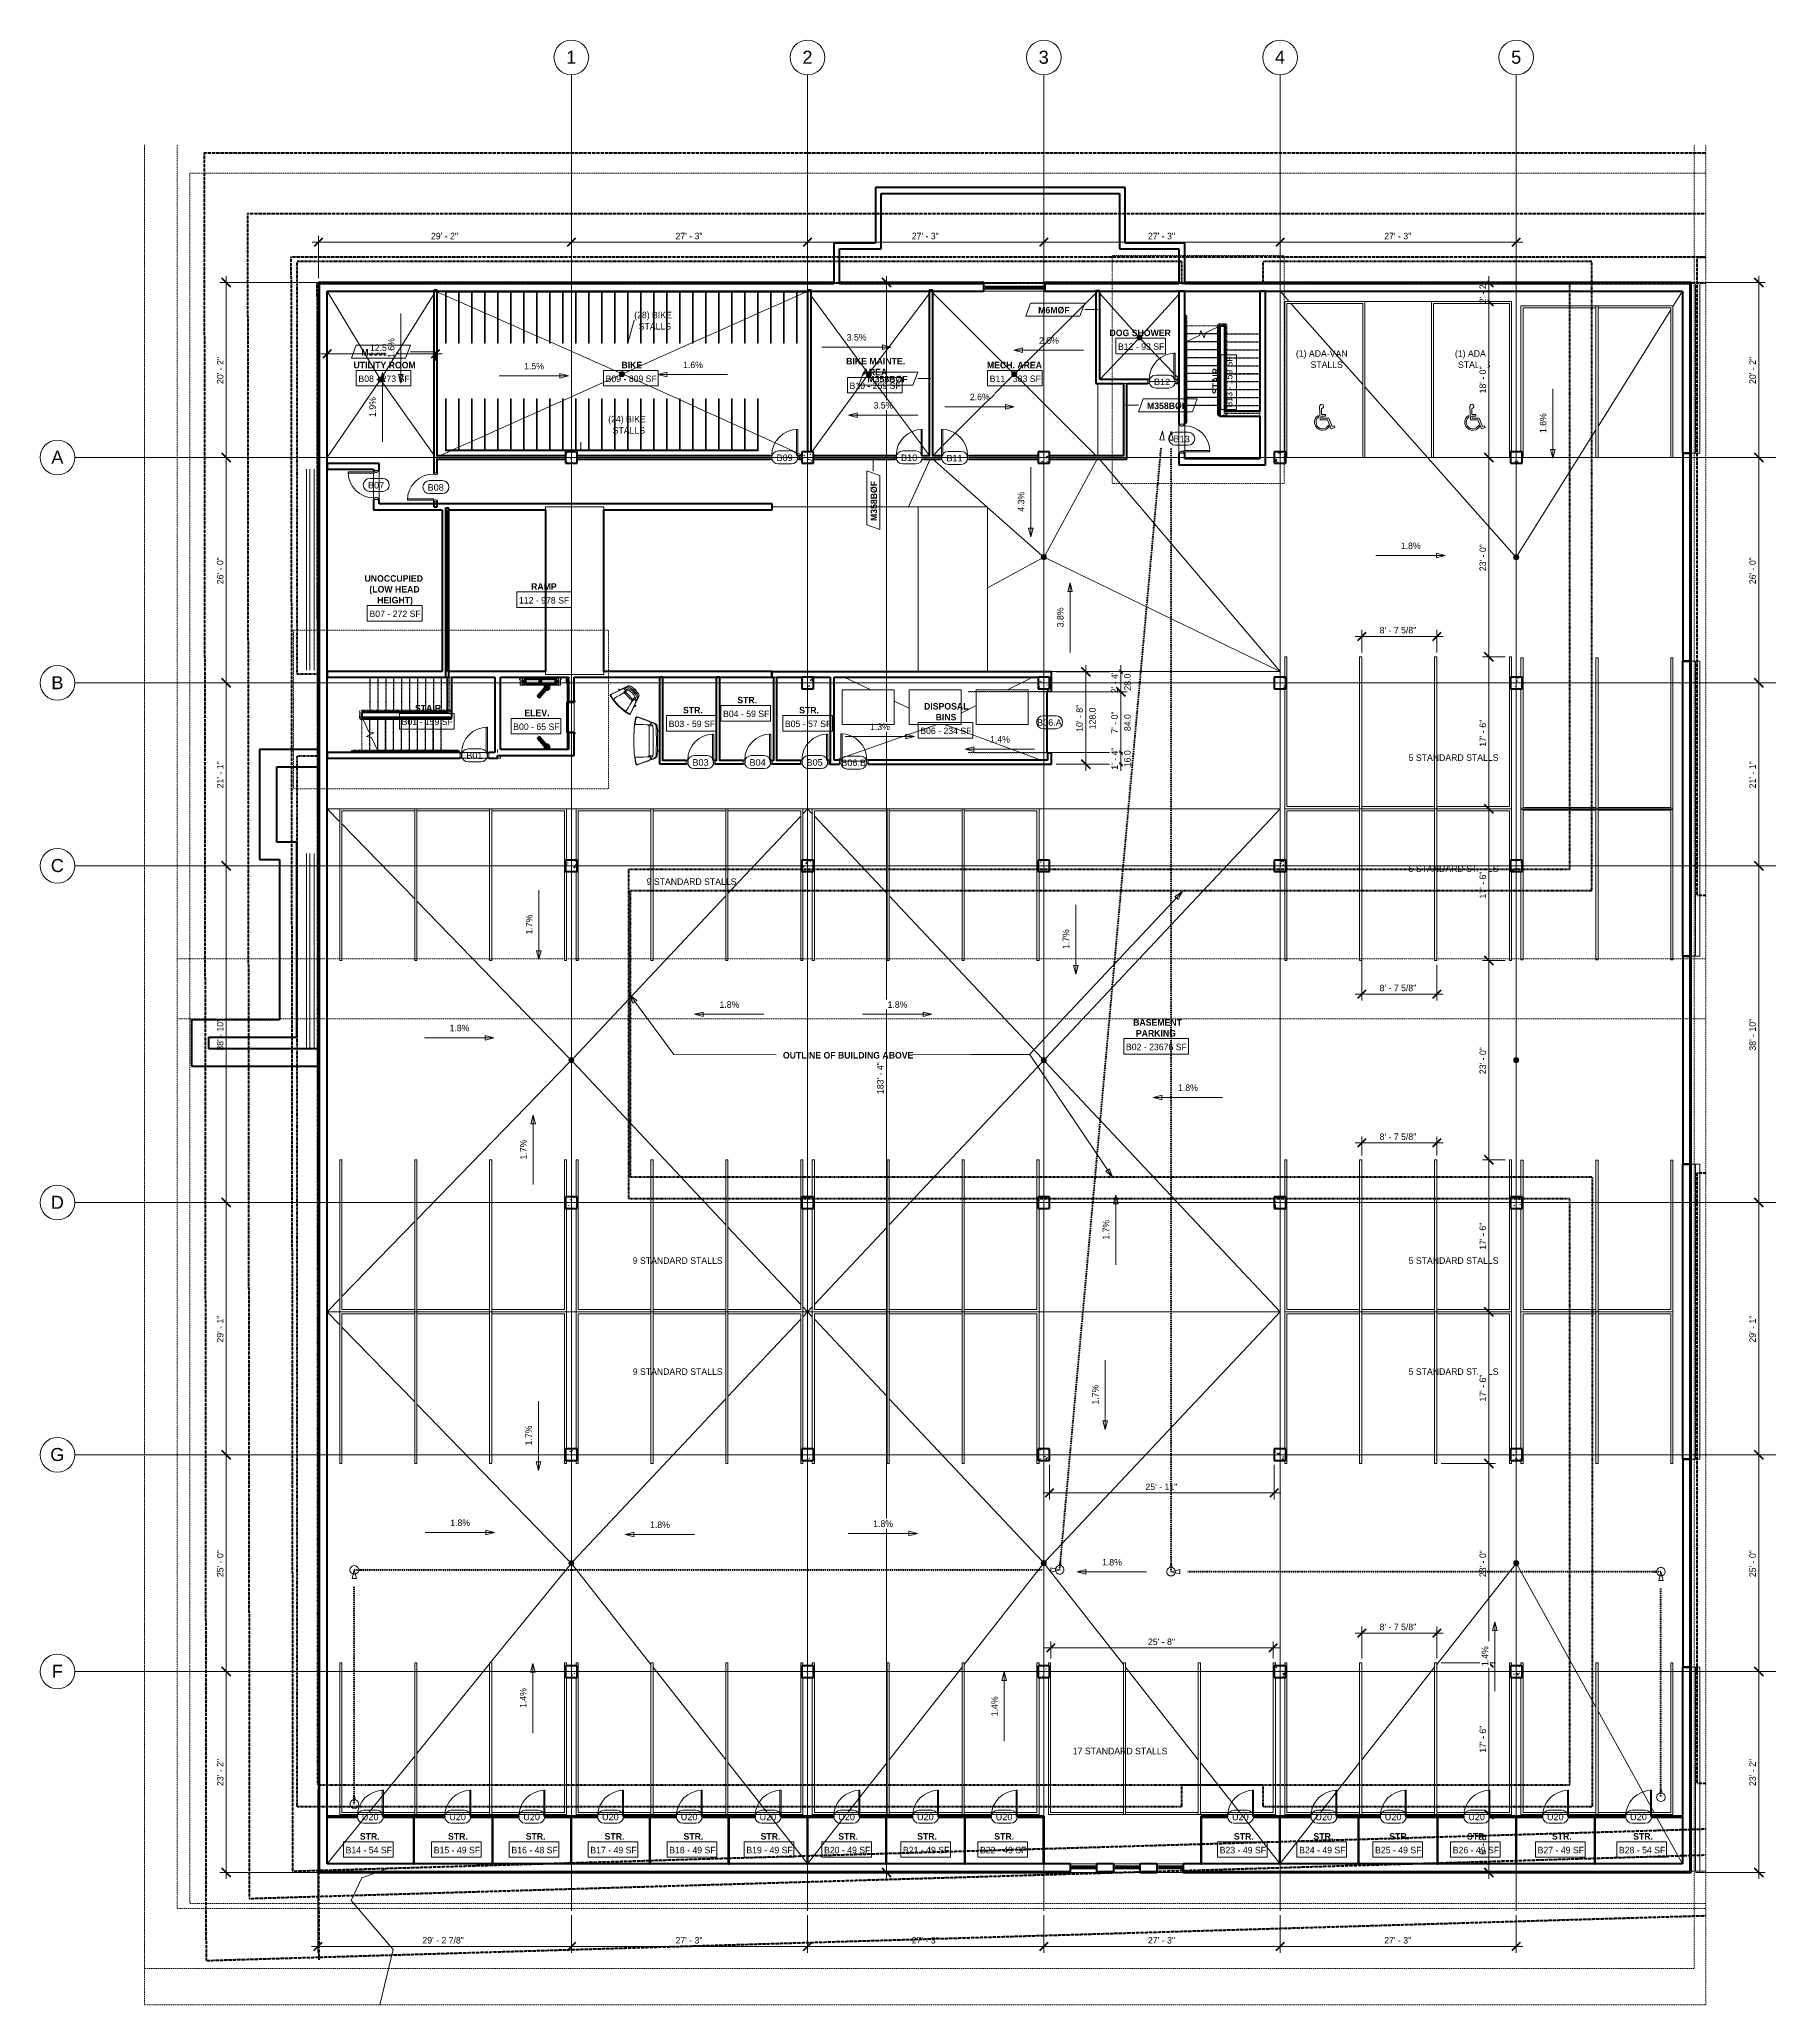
# Model space of a CAD drawing. Header units: inches. Extents: x -4218 to -1814, y 9706 to 12426.
import ezdxf

# ---------------------------------------------------------------- set-up
doc = ezdxf.new("R2010")
doc.units = ezdxf.units.IN
doc.header["$MEASUREMENT"] = 0
for name, pattern in [('Aligning Line 1_8_', [0.25, 0.125, -0.125]), ('Dash', [0.25, 0.125, -0.125]), ('Dash 1_16_', [0.125, 0.0625, -0.0625]), ('Double Dash 3_8_', [1, 0.375, -0.125, 0.125, -0.125, 0.125, -0.125]), ('Grid Line 1_2_', [0.875, 0.5, -0.125, 0.125, -0.125]), ('Overhead 1_16_', [0.101562, 0.0625, -0.039062])]:
    doc.linetypes.add(name, pattern=pattern)
for name, color, linetype, lineweight in [('0-2', 7, 'Continuous', 9), ('0-3', 147, 'Aligning Line 1_8_', 9), ('0-4', 165, 'Continuous', 5), ('0-5', 10, 'Continuous', 13), ('A-ANNO-DIMS', 211, 'Continuous', 9), ('A-ANNO-DIMS-96', 211, 'Continuous', 9), ('A-ANNO-NOTE', 131, 'Continuous', 9), ('A-AREA-IDEN', 2, 'Continuous', 9), ('A-DETL-MEDM', 33, 'Continuous', 20), ('A-DETL-THIN', 151, 'Continuous', 9), ('A-DOOR-1', 90, 'Continuous', 20), ('A-DOOR-2', 7, 'Continuous', 9), ('A-DOOR-3', 31, 'Continuous', 20), ('A-DOOR-4', 31, 'Continuous', 9), ('A-DOOR-FRAM', 31, 'Continuous', 20), ('A-DOOR-FRAM-1', 90, 'Continuous', 20), ('A-DOOR-HDLN', 31, 'Dash', 13), ('A-DOOR-IDEN', 31, 'Continuous', 9), ('A-FLOR-1', 10, 'Continuous', 13), ('A-FLOR-3', 250, 'Continuous', 50), ('A-FLOR-HRAL-1', 55, 'Continuous', 9), ('A-FLOR-HRAL-2', 7, 'Continuous', 9), ('A-FLOR-HRAL-3', 7, 'Overhead 1_16_', 9), ('A-FLOR-MCUT-1', 10, 'Continuous', 13), ('A-GENM', 5, 'Continuous', 9), ('A-GENM-1', 55, 'Continuous', 9), ('A-GENM-2', 250, 'Continuous', 50), ('A-GENM-3', 7, 'Continuous', 9), ('A-GENM-4', 5, 'Dash', 140), ('A-GENM-IDEN', 13, 'Continuous', 9), ('A-GLAZ-CWMG-1', 50, 'Continuous', 9), ('A-GLAZ-CWMG-2', 7, 'Continuous', 9), ('A-GLAZ-CWMG-3', 250, 'Continuous', 50), ('A-WALL', 113, 'Continuous', 13), ('A-WALL-1', 10, 'Continuous', 13), ('A-WALL-3', 250, 'Continuous', 50), ('A-WALL-IDEN', 211, 'Continuous', 9), ('C-BLDG-PADS-1', 7, 'Continuous', 9), ('C-PROP-LINE', 91, 'Double Dash 3_8_', 50), ('C-PROP-LINE-1', 250, 'Double Dash 3_8_', 50), ('C-PROP-LINE-2', 91, 'Dash 1_16_', 50), ('C-TOPO', 7, 'Continuous', 9), ('G-ANNO-DIMS', 111, 'Continuous', 9), ('G-ANNO-SYMB', 111, 'Aligning Line 1_8_', 9), ('G-ANNO-SYMB-1', 147, 'Aligning Line 1_8_', 9), ('G-ANNO-TEXT-1', 147, 'Continuous', 20), ('G-IMPT-1', 55, 'Continuous', 9), ('G-IMPT-2', 1, 'Continuous', 9), ('I-FURN', 30, 'Continuous', 9), ('I-WALL-1', 250, 'Continuous', 50), ('I-WALL-2', 2, 'Continuous', 50), ('P-SANR-FIXT-1', 7, 'Continuous', 9), ('Q-SPCQ', 91, 'Continuous', 9), ('Q-SPCQ-1', 37, 'Continuous', 9), ('Q-SPCQ-2', 7, 'Continuous', 9), ('S-COLS', 52, 'Continuous', 9), ('S-COLS-1', 250, 'Continuous', 50), ('S-FNDN-2', 250, 'Continuous', 50), ('S-FNDN-3', 10, 'Continuous', 13), ('S-FNDN-7', 32, 'Continuous', 50), ('S-GRID-1', 1, 'Grid Line 1_2_', 9), ('S-GRID-IDEN', 1, 'Continuous', 9), ('S-GRID-IDEN-1', 147, 'Continuous', 9), ('S-STRS-2', 7, 'Continuous', 9), ('S-STRS-3', 7, 'Overhead 1_16_', 9), ('S-STRS-MBND-1', 7, 'Overhead 1_16_', 9), ('S-STRS-MBND-2', 7, 'Continuous', 9)]:
    doc.layers.add(name, color=color, linetype=linetype, lineweight=lineweight)
doc.styles.add('Arial', font='arial.ttf', dxfattribs={"height": 18})
doc.styles.add('Arial_1', font='arial.ttf', dxfattribs={"height": 9})
doc.styles.add('Century Gothic', font='ufonts.com_century-gothic.ttf', dxfattribs={"height": 9})
doc.styles.add('Century Gothic_B', font='GOTHICB.TTF', dxfattribs={"height": 9})
doc.dimstyles.new('OD__1_16__Tol__', dxfattribs={"dimscale": 12, "dimtxt": 9.397514, "dimasz": 1, "dimexe": 0.75, "dimexo": 0.5, "dimgap": 0.125, "dimtad": 1, "dimdec": 4, "dimrnd": 0.0625, "dimzin": 3, "dimdsep": 46, "dimlunit": 4, "dimtxsty": 'Century Gothic', "dimblk1": 'OBLIQUE', "dimblk2": 'OBLIQUE', "dimsah": 1, "dimcen": 0.09, "dimdle": 0.75, "dimazin": 0, "dimtfac": 1, "dimtdec": 4, "dimtix": 1, "dimtmove": 0, "dimatfit": 3, "dimfxl": 1, "dimtvp": 1, "dimtfill": 1, "dimfrac": 2, "dimtolj": 1, "dimtzin": 0, "dimarcsym": 2})
doc.dimstyles.new('OD__1_8__Tol__', dxfattribs={"dimscale": 12, "dimtxt": 9.397514, "dimasz": 1, "dimexe": 0.75, "dimexo": 0.5, "dimgap": 0.125, "dimtad": 1, "dimdec": 3, "dimrnd": 0.125, "dimzin": 3, "dimdsep": 46, "dimlunit": 4, "dimtxsty": 'Century Gothic', "dimblk1": 'OBLIQUE', "dimblk2": 'OBLIQUE', "dimsah": 1, "dimcen": 0.09, "dimdle": 0.75, "dimazin": 0, "dimtfac": 1, "dimtdec": 4, "dimtix": 1, "dimtmove": 0, "dimatfit": 3, "dimfxl": 1, "dimtvp": 1, "dimtfill": 1, "dimfrac": 2, "dimtolj": 1, "dimtzin": 0, "dimarcsym": 2})
doc.dimstyles.new('OD___00_FT_', dxfattribs={"dimscale": 12, "dimtxt": 9.397514, "dimasz": 1, "dimexe": 0.75, "dimexo": 0.5, "dimgap": 0.125, "dimtad": 1, "dimlfac": 0.083333, "dimrnd": 0.01, "dimzin": 0, "dimdsep": 46, "dimtxsty": 'Century Gothic', "dimblk1": 'OBLIQUE', "dimblk2": 'OBLIQUE', "dimsah": 1, "dimcen": 0.09, "dimdle": 0.75, "dimazin": 0, "dimtfac": 1, "dimtdec": 4, "dimtix": 1, "dimtmove": 0, "dimatfit": 3, "dimfxl": 1, "dimtvp": 1, "dimtfill": 1, "dimtolj": 1, "dimtzin": 0, "dimarcsym": 2})

msp = doc.modelspace()

# ---------------------------------------------------------------- texts
at = {"layer": 'A-ANNO-NOTE', "insert": (-3188.42802, 11024.4641), "char_height": 9, "width": 215.433, "attachment_point": 1, "style": 'Century Gothic_B'}
msp.add_mtext('OUTLINE OF BUILDING ABOVE', dxfattribs=at)
at = {"layer": 'A-AREA-IDEN', "char_height": 9, "attachment_point": 1}
for s, insert, width, style in [('DOG SHOWER', (-2736.38141, 12024.10573), 104.232, 'Century Gothic_B'), ('B12 - 93 SF', (-2724.62708, 12005.13758), 75.75, 'Century Gothic'), ('MECH. AREA', (-2906.05547, 11979.59595), 93.627, 'Century Gothic_B'), ('B11 - 383 SF', (-2902.18146, 11960.6278), 84.234, 'Century Gothic'), ('UNOCCUPIED', (-3767.61276, 11684.31875), 100.899, 'Century Gothic_B'), ('(LOW HEAD', (-3760.86276, 11669.31875), 84.84, 'Century Gothic_B'), ('HEIGHT)', (-3750.11276, 11654.31875), 58.782, 'Century Gothic_B'), ('B07 - 272 SF', (-3760.73402, 11635.34115), 84.234, 'Century Gothic'), ('BASEMENT', (-2703.6383, 11069.97479), 76.962, 'Century Gothic_B'), ('PARKING', (-2699.8883, 11054.97479), 67.872, 'Century Gothic_B'), ('B02 - 23676 SF', (-2713.63515, 11036.00192), 101.202, 'Century Gothic'), ('STR.', (-2564.1244, 9943.6315), 27.876, 'Century Gothic_B'), ('STR.', (-2454.09432, 9943.6315), 27.876, 'Century Gothic_B'), ('STR.', (-2349.028, 9943.6315), 27.876, 'Century Gothic_B'), ('STR.', (-2124.00409, 9943.6315), 27.876, 'Century Gothic_B'), ('STR.', (-2011.49213, 9943.6315), 27.876, 'Century Gothic_B'), ('B23 - 49 SF', (-2583.87243, 9924.66336), 75.75, 'Century Gothic'), ('B24 - 49 SF', (-2473.84235, 9924.66336), 75.75, 'Century Gothic'), ('B25 - 49 SF', (-2368.77604, 9924.66336), 75.75, 'Century Gothic'), ('B27 - 49 SF', (-2143.75212, 9924.66336), 75.75, 'Century Gothic'), ('B28 - 54 SF', (-2031.24016, 9924.66336), 75.75, 'Century Gothic')]:
    msp.add_mtext(s, dxfattribs=dict(at, insert=insert, width=width, style=style))
at = {"layer": 'A-AREA-IDEN', "char_height": 9, "attachment_point": 1, "rotation": 90}
for s, insert, width, style in [('STAIR', (-2594.17562, 11934.88112), 39.39, 'Century Gothic_B'), ('B13 - 159 SF', (-2575.20747, 11916.38033), 84.234, 'Century Gothic')]:
    msp.add_mtext(s, dxfattribs=dict(at, insert=insert, width=width, style=style))
at = {"layer": 'A-DOOR-IDEN', "char_height": 9, "attachment_point": 1, "style": 'Arial_1'}
for s, insert, width in [('B12', (-2674.80394, 11956.3083), 27.27), ('B13', (-2647.74144, 11877.3333), 27.27), ('U20', (-2566.81939, 9970.5208), 28.179), ('U20', (-2451.31939, 9970.5208), 28.179), ('U20', (-2355.31939, 9970.5208), 28.179), ('U20', (-2130.81939, 9970.5208), 28.179), ('U20', (-2015.71939, 9970.5208), 28.179)]:
    msp.add_mtext(s, dxfattribs=dict(at, insert=insert, width=width))
at = {"layer": 'A-GENM-IDEN', "char_height": 9, "attachment_point": 1, "style": 'Century Gothic'}
for s, insert, width in [('(1) ADA-VAN', (-2478.37598, 11995.60296), 96.657), ('(1) ADA', (-2258.2563, 11995.60296), 57.57), ('STALLS', (-2458.12598, 11980.10296), 47.571), ('STALLS', (-2254.0063, 11980.10296), 47.571), ('(24) BIKE', (-3430.29677, 11904.7753), 62.418), ('STALLS', (-3424.04677, 11889.2753), 47.571)]:
    msp.add_mtext(s, dxfattribs=dict(at, insert=insert, width=width))
at = {"layer": 'A-WALL-IDEN', "insert": (-2684.56569, 11923.20285), "char_height": 9, "width": 69.69, "attachment_point": 1, "style": 'Century Gothic_B'}
msp.add_mtext('M358BØF', dxfattribs=at)
at = {"layer": 'G-ANNO-DIMS', "char_height": 9, "width": 32.0255812, "attachment_point": 1, "rotation": 90, "line_spacing_factor": 0.984502, "style": 'Century Gothic', "bg_fill": 3, "box_fill_scale": 1.25, "bg_fill_color": 256, "bg_fill_true_color": 13158600, "bg_fill_transparency": 0}
for s, insert in [('1.6%', (-2140.72503, 11881.0079)), ('3.8%', (-2809.04231, 11612.21966)), ('1.7%', (-2745.66696, 10764.85229)), ('1.7%', (-2760.54167, 10536.64636))]:
    msp.add_mtext(s, dxfattribs=dict(at, insert=insert))
at = {"layer": 'G-ANNO-DIMS', "char_height": 9, "width": 32.0255812, "attachment_point": 1, "line_spacing_factor": 0.984502, "style": 'Century Gothic', "bg_fill": 3, "box_fill_scale": 1.25, "bg_fill_color": 256, "bg_fill_true_color": 13158600, "bg_fill_transparency": 0}
for insert in [(-2641.51288, 10979.60182), (-2746.67426, 10322.96602)]:
    msp.add_mtext('1.8%', dxfattribs=dict(at, insert=insert))
at = {"layer": 'G-ANNO-TEXT-1', "char_height": 9, "attachment_point": 1, "style": 'Century Gothic'}
for s, insert, width in [('5 STANDARD STALLS', (-2322.30589, 11436.36416), 145.137), ('5 STANDARD STALLS', (-2322.30589, 11282.76416), 145.137), ('5 STANDARD STALLS', (-2322.30589, 10740.36416), 145.137), ('5 STANDARD STALLS', (-2322.30589, 10586.76416), 145.137), ('17 STANDARD STALLS', (-2787.26284, 10061.73916), 153.621)]:
    msp.add_mtext(s, dxfattribs=dict(at, insert=insert, width=width))
at = {"layer": 'S-GRID-IDEN', "char_height": 18, "attachment_point": 1, "style": 'Arial'}
for s, insert, width in [('1', (-3488.45276, 12410.07839), 16.968), ('2', (-3161.45276, 12410.07839), 16.968), ('3', (-2834.45276, 12410.07839), 16.968), ('4', (-2507.45276, 12410.07839), 16.968), ('5', (-2180.45276, 12410.07839), 16.968), ('A', (-4201.1209, 11856.57022), 20.301), ('B', (-4201.1209, 11544.57022), 20.301), ('C', (-4201.87681, 11291.57022), 22.119), ('D', (-4201.87681, 10825.57022), 22.119), ('G', (-4202.61382, 10476.57022), 23.937), ('F', (-4200.49728, 10176.57022), 18.786)]:
    msp.add_mtext(s, dxfattribs=dict(at, insert=insert, width=width))

# ---------------------------------------------------------------- blocks, each defined once
blk = doc.blocks.new('DIMBLOCK1-FLOOR PLAN - BASEMENT')
at = {"layer": 'A-ANNO-DIMS-96', "lineweight": 50}
for p, q in [((-1837.7, 10167.2), (-1843.7, 10173.2)), ((-1837.7, 10167.2), (-1831.7, 10161.2)), ((-1837.7, 9889.2), (-1843.7, 9895.2)), ((-1837.7, 9889.2), (-1831.7, 9883.2))]:
    blk.add_line(p, q, dxfattribs=at)
at = {"layer": 'A-ANNO-DIMS-96'}
for p, q in [((-1837.7, 10167.2), (-1905, 10167.2)), ((-1904.2, 10167.2), (-1828.7, 10167.2)), ((-1837.7, 9880.2), (-1837.7, 10167.2)), ((-1925.3, 9889.2), (-1828.7, 9889.2)), ((-1837.7, 9889.2), (-1925.3, 9889.2))]:
    blk.add_line(p, q, dxfattribs=at)
at = {"layer": 'A-ANNO-DIMS-96', "color": 0, "insert": (-1850.7, 10008.9), "char_height": 9, "width": 46.182, "attachment_point": 1, "rotation": 90, "line_spacing_factor": 0.984502, "style": 'Century Gothic', "bg_fill": 3, "box_fill_scale": 1.25, "bg_fill_color": 256, "bg_fill_true_color": 13158600, "bg_fill_transparency": 0}
blk.add_mtext('23\' - 2"', dxfattribs=at)
blk = doc.blocks.new('_Oblique')
at = {"color": 0, "linetype": 'ByBlock', "lineweight": -2}
blk.add_line((-0.5, -0.5), (0.5, 0.5), dxfattribs=at)
blk = doc.blocks.new('DIMBLOCK2-FLOOR PLAN - BASEMENT')
at = {"layer": 'A-ANNO-DIMS-96', "lineweight": 50}
for p, q in [((-1837.7, 10467.2), (-1843.7, 10473.2)), ((-1837.7, 10467.2), (-1831.7, 10461.2)), ((-1837.7, 10167.2), (-1843.7, 10173.2)), ((-1837.7, 10167.2), (-1831.7, 10161.2))]:
    blk.add_line(p, q, dxfattribs=at)
at = {"layer": 'A-ANNO-DIMS-96'}
for p, q in [((-1837.7, 10467.2), (-1905, 10467.2)), ((-1904.2, 10467.2), (-1828.7, 10467.2)), ((-1837.7, 10167.2), (-1837.7, 10467.2)), ((-1837.7, 10167.2), (-1905, 10167.2)), ((-1904.2, 10167.2), (-1828.7, 10167.2))]:
    blk.add_line(p, q, dxfattribs=at)
at = {"layer": 'A-ANNO-DIMS-96', "color": 0, "insert": (-1850.7, 10297.9), "char_height": 9, "width": 46.182, "attachment_point": 1, "rotation": 90, "line_spacing_factor": 0.984502, "style": 'Century Gothic', "bg_fill": 3, "box_fill_scale": 1.25, "bg_fill_color": 256, "bg_fill_true_color": 13158600, "bg_fill_transparency": 0}
blk.add_mtext('25\' - 0"', dxfattribs=at)
blk = doc.blocks.new('DIMBLOCK3-FLOOR PLAN - BASEMENT')
at = {"layer": 'A-ANNO-DIMS-96'}
for p, q in [((-1837.7, 10816.2), (-1905, 10816.2)), ((-1904.2, 10816.2), (-1828.7, 10816.2)), ((-1837.7, 10467.2), (-1837.7, 10816.2)), ((-1837.7, 10467.2), (-1905, 10467.2)), ((-1904.2, 10467.2), (-1828.7, 10467.2))]:
    blk.add_line(p, q, dxfattribs=at)
at = {"layer": 'A-ANNO-DIMS-96', "lineweight": 50}
for p, q in [((-1837.7, 10816.2), (-1843.7, 10822.2)), ((-1837.7, 10816.2), (-1831.7, 10810.2)), ((-1837.7, 10467.2), (-1843.7, 10473.2)), ((-1837.7, 10467.2), (-1831.7, 10461.2))]:
    blk.add_line(p, q, dxfattribs=at)
at = {"layer": 'A-ANNO-DIMS-96', "color": 0, "insert": (-1850.7, 10622.4), "char_height": 9, "width": 46.182, "attachment_point": 1, "rotation": 90, "line_spacing_factor": 0.984502, "style": 'Century Gothic', "bg_fill": 3, "box_fill_scale": 1.25, "bg_fill_color": 256, "bg_fill_true_color": 13158600, "bg_fill_transparency": 0}
blk.add_mtext('29\' - 1"', dxfattribs=at)
blk = doc.blocks.new('DIMBLOCK4-FLOOR PLAN - BASEMENT')
at = {"layer": 'A-ANNO-DIMS-96', "lineweight": 50}
for p, q in [((-1837.7, 11282.2), (-1843.7, 11288.2)), ((-1837.7, 11282.2), (-1831.7, 11276.2)), ((-1837.7, 10816.2), (-1843.7, 10822.2)), ((-1837.7, 10816.2), (-1831.7, 10810.2))]:
    blk.add_line(p, q, dxfattribs=at)
at = {"layer": 'A-ANNO-DIMS-96'}
for p, q in [((-1837.7, 11282.2), (-1905, 11282.2)), ((-1904.2, 11282.2), (-1828.7, 11282.2)), ((-1837.7, 10816.2), (-1837.7, 11282.2)), ((-1837.7, 10816.2), (-1905, 10816.2)), ((-1904.2, 10816.2), (-1828.7, 10816.2))]:
    blk.add_line(p, q, dxfattribs=at)
at = {"layer": 'A-ANNO-DIMS-96', "color": 0, "insert": (-1850.7, 11026.4), "char_height": 9, "width": 54.595, "attachment_point": 1, "rotation": 90, "line_spacing_factor": 0.984502, "style": 'Century Gothic', "bg_fill": 3, "box_fill_scale": 1.25, "bg_fill_color": 256, "bg_fill_true_color": 13158600, "bg_fill_transparency": 0}
blk.add_mtext('38\' - 10"', dxfattribs=at)
blk = doc.blocks.new('DIMBLOCK5-FLOOR PLAN - BASEMENT')
at = {"layer": 'A-ANNO-DIMS-96'}
for p, q in [((-1837.7, 11535.2), (-1905, 11535.2)), ((-1904.2, 11535.2), (-1828.7, 11535.2)), ((-1837.7, 11282.2), (-1837.7, 11535.2)), ((-1837.7, 11282.2), (-1905, 11282.2)), ((-1904.2, 11282.2), (-1828.7, 11282.2))]:
    blk.add_line(p, q, dxfattribs=at)
at = {"layer": 'A-ANNO-DIMS-96', "lineweight": 50}
for p, q in [((-1837.7, 11535.2), (-1843.7, 11541.2)), ((-1837.7, 11535.2), (-1831.7, 11529.2)), ((-1837.7, 11282.2), (-1843.7, 11288.2)), ((-1837.7, 11282.2), (-1831.7, 11276.2))]:
    blk.add_line(p, q, dxfattribs=at)
at = {"layer": 'A-ANNO-DIMS-96', "color": 0, "insert": (-1850.7, 11389.4), "char_height": 9, "width": 46.182, "attachment_point": 1, "rotation": 90, "line_spacing_factor": 0.984502, "style": 'Century Gothic', "bg_fill": 3, "box_fill_scale": 1.25, "bg_fill_color": 256, "bg_fill_true_color": 13158600, "bg_fill_transparency": 0}
blk.add_mtext('21\' - 1"', dxfattribs=at)
blk = doc.blocks.new('DIMBLOCK6-FLOOR PLAN - BASEMENT')
at = {"layer": 'A-ANNO-DIMS-96'}
for p, q in [((-1837.7, 11847.2), (-1905, 11847.2)), ((-1904.2, 11847.2), (-1828.7, 11847.2)), ((-1837.7, 11535.2), (-1837.7, 11847.2)), ((-1837.7, 11535.2), (-1905, 11535.2)), ((-1904.2, 11535.2), (-1828.7, 11535.2))]:
    blk.add_line(p, q, dxfattribs=at)
at = {"layer": 'A-ANNO-DIMS-96', "lineweight": 50}
for p, q in [((-1837.7, 11847.2), (-1843.7, 11853.2)), ((-1837.7, 11847.2), (-1831.7, 11841.2)), ((-1837.7, 11535.2), (-1843.7, 11541.2)), ((-1837.7, 11535.2), (-1831.7, 11529.2))]:
    blk.add_line(p, q, dxfattribs=at)
at = {"layer": 'A-ANNO-DIMS-96', "color": 0, "insert": (-1850.7, 11671.9), "char_height": 9, "width": 46.182, "attachment_point": 1, "rotation": 90, "line_spacing_factor": 0.984502, "style": 'Century Gothic', "bg_fill": 3, "box_fill_scale": 1.25, "bg_fill_color": 256, "bg_fill_true_color": 13158600, "bg_fill_transparency": 0}
blk.add_mtext('26\' - 0"', dxfattribs=at)
blk = doc.blocks.new('DIMBLOCK7-FLOOR PLAN - BASEMENT')
at = {"layer": 'A-ANNO-DIMS-96'}
for p, q in [((-1925.3, 12089.2), (-1828.7, 12089.2)), ((-1837.7, 12089.2), (-1925.3, 12089.2)), ((-1837.7, 11847.2), (-1837.7, 12098.2)), ((-1837.7, 11847.2), (-1905, 11847.2)), ((-1904.2, 11847.2), (-1828.7, 11847.2))]:
    blk.add_line(p, q, dxfattribs=at)
at = {"layer": 'A-ANNO-DIMS-96', "lineweight": 50}
for p, q in [((-1837.7, 12089.2), (-1843.7, 12095.2)), ((-1837.7, 12089.2), (-1831.7, 12083.2)), ((-1837.7, 11847.2), (-1843.7, 11853.2)), ((-1837.7, 11847.2), (-1831.7, 11841.2))]:
    blk.add_line(p, q, dxfattribs=at)
at = {"layer": 'A-ANNO-DIMS-96', "color": 0, "insert": (-1850.7, 11948.9), "char_height": 9, "width": 46.182, "attachment_point": 1, "rotation": 90, "line_spacing_factor": 0.984502, "style": 'Century Gothic', "bg_fill": 3, "box_fill_scale": 1.25, "bg_fill_color": 256, "bg_fill_true_color": 13158600, "bg_fill_transparency": 0}
blk.add_mtext('20\' - 2"', dxfattribs=at)
blk = doc.blocks.new('DIMBLOCK8-FLOOR PLAN - BASEMENT')
at = {"layer": 'A-ANNO-DIMS-96'}
for p, q in [((-3832.2, 10004.1), (-3832.2, 9777.8)), ((-3832.2, 9786.8), (-3832.2, 10004.1)), ((-3481.3, 9830.2), (-3481.3, 9777.8)), ((-3481.3, 9786.8), (-3481.3, 9830.2)), ((-3841.2, 9786.8), (-3481.3, 9786.8))]:
    blk.add_line(p, q, dxfattribs=at)
at = {"layer": 'A-ANNO-DIMS-96', "lineweight": 50}
for p, q in [((-3832.2, 9786.8), (-3826.2, 9792.8)), ((-3481.3, 9786.8), (-3475.3, 9792.8)), ((-3832.2, 9786.8), (-3838.2, 9780.8)), ((-3481.3, 9786.8), (-3487.3, 9780.8))]:
    blk.add_line(p, q, dxfattribs=at)
at = {"layer": 'A-ANNO-DIMS-96', "color": 0, "insert": (-3687.5, 9799.9), "char_height": 9, "width": 73.748, "attachment_point": 1, "line_spacing_factor": 0.984502, "style": 'Century Gothic', "bg_fill": 3, "box_fill_scale": 1.25, "bg_fill_color": 256, "bg_fill_true_color": 13158600, "bg_fill_transparency": 0}
blk.add_mtext('29\' - 2 7/8"', dxfattribs=at)
blk = doc.blocks.new('DIMBLOCK9-FLOOR PLAN - BASEMENT')
at = {"layer": 'A-ANNO-DIMS-96'}
for p, q in [((-3481.3, 9830.2), (-3481.3, 9777.8)), ((-3481.3, 9786.8), (-3481.3, 9830.2)), ((-3154.3, 9830.2), (-3154.3, 9777.8)), ((-3154.3, 9786.8), (-3154.3, 9830.2)), ((-3481.3, 9786.8), (-3154.3, 9786.8))]:
    blk.add_line(p, q, dxfattribs=at)
at = {"layer": 'A-ANNO-DIMS-96', "lineweight": 50}
for p, q in [((-3481.3, 9786.8), (-3475.3, 9792.8)), ((-3154.3, 9786.8), (-3148.3, 9792.8)), ((-3481.3, 9786.8), (-3487.3, 9780.8)), ((-3154.3, 9786.8), (-3160.3, 9780.8))]:
    blk.add_line(p, q, dxfattribs=at)
at = {"layer": 'A-ANNO-DIMS-96', "color": 0, "insert": (-3337.1, 9799.9), "char_height": 9, "width": 46.182, "attachment_point": 1, "line_spacing_factor": 0.984502, "style": 'Century Gothic', "bg_fill": 3, "box_fill_scale": 1.25, "bg_fill_color": 256, "bg_fill_true_color": 13158600, "bg_fill_transparency": 0}
blk.add_mtext('27\' - 3"', dxfattribs=at)
blk = doc.blocks.new('DIMBLOCK10-FLOOR PLAN - BASEMENT')
at = {"layer": 'A-ANNO-DIMS-96'}
for p, q in [((-3154.3, 9830.2), (-3154.3, 9777.8)), ((-3154.3, 9786.8), (-3154.3, 9830.2)), ((-2827.3, 9830.2), (-2827.3, 9777.8)), ((-2827.3, 9786.8), (-2827.3, 9830.2)), ((-3154.3, 9786.8), (-2827.3, 9786.8))]:
    blk.add_line(p, q, dxfattribs=at)
at = {"layer": 'A-ANNO-DIMS-96', "lineweight": 50}
for p, q in [((-3154.3, 9786.8), (-3148.3, 9792.8)), ((-2827.3, 9786.8), (-2821.3, 9792.8)), ((-3154.3, 9786.8), (-3160.3, 9780.8)), ((-2827.3, 9786.8), (-2833.3, 9780.8))]:
    blk.add_line(p, q, dxfattribs=at)
at = {"layer": 'A-ANNO-DIMS-96', "color": 0, "insert": (-3010.1, 9799.9), "char_height": 9, "width": 46.182, "attachment_point": 1, "line_spacing_factor": 0.984502, "style": 'Century Gothic', "bg_fill": 3, "box_fill_scale": 1.25, "bg_fill_color": 256, "bg_fill_true_color": 13158600, "bg_fill_transparency": 0}
blk.add_mtext('27\' - 3"', dxfattribs=at)
blk = doc.blocks.new('DIMBLOCK11-FLOOR PLAN - BASEMENT')
at = {"layer": 'A-ANNO-DIMS-96'}
for p, q in [((-2827.3, 9830.2), (-2827.3, 9777.8)), ((-2827.3, 9786.8), (-2827.3, 9830.2)), ((-2500.3, 9830.2), (-2500.3, 9777.8)), ((-2500.3, 9786.8), (-2500.3, 9830.2)), ((-2827.3, 9786.8), (-2500.3, 9786.8))]:
    blk.add_line(p, q, dxfattribs=at)
at = {"layer": 'A-ANNO-DIMS-96', "lineweight": 50}
for p, q in [((-2827.3, 9786.8), (-2821.3, 9792.8)), ((-2500.3, 9786.8), (-2494.3, 9792.8)), ((-2827.3, 9786.8), (-2833.3, 9780.8)), ((-2500.3, 9786.8), (-2506.3, 9780.8))]:
    blk.add_line(p, q, dxfattribs=at)
at = {"layer": 'A-ANNO-DIMS-96', "color": 0, "insert": (-2683.1, 9799.9), "char_height": 9, "width": 46.182, "attachment_point": 1, "line_spacing_factor": 0.984502, "style": 'Century Gothic', "bg_fill": 3, "box_fill_scale": 1.25, "bg_fill_color": 256, "bg_fill_true_color": 13158600, "bg_fill_transparency": 0}
blk.add_mtext('27\' - 3"', dxfattribs=at)
blk = doc.blocks.new('DIMBLOCK12-FLOOR PLAN - BASEMENT')
at = {"layer": 'A-ANNO-DIMS-96'}
for p, q in [((-2500.3, 9830.2), (-2500.3, 9777.8)), ((-2500.3, 9786.8), (-2500.3, 9830.2)), ((-2173.3, 9830.2), (-2173.3, 9777.8)), ((-2173.3, 9786.8), (-2173.3, 9830.2)), ((-2500.3, 9786.8), (-2164.3, 9786.8))]:
    blk.add_line(p, q, dxfattribs=at)
at = {"layer": 'A-ANNO-DIMS-96', "lineweight": 50}
for p, q in [((-2500.3, 9786.8), (-2494.3, 9792.8)), ((-2173.3, 9786.8), (-2167.3, 9792.8)), ((-2500.3, 9786.8), (-2506.3, 9780.8)), ((-2173.3, 9786.8), (-2179.3, 9780.8))]:
    blk.add_line(p, q, dxfattribs=at)
at = {"layer": 'A-ANNO-DIMS-96', "color": 0, "insert": (-2356.1, 9799.9), "char_height": 9, "width": 46.182, "attachment_point": 1, "line_spacing_factor": 0.984502, "style": 'Century Gothic', "bg_fill": 3, "box_fill_scale": 1.25, "bg_fill_color": 256, "bg_fill_true_color": 13158600, "bg_fill_transparency": 0}
blk.add_mtext('27\' - 3"', dxfattribs=at)
blk = doc.blocks.new('DIMBLOCK13-FLOOR PLAN - BASEMENT')
at = {"layer": 'A-ANNO-DIMS-96'}
for p, q in [((-2832.1, 12089.2), (-3054.2, 12089.2)), ((-3045.2, 12098.2), (-3045.2, 9880.2)), ((-3045.2, 12089.2), (-2832.1, 12089.2)), ((-3813.3, 9889.2), (-3036.2, 9889.2)), ((-3045.2, 9889.2), (-3813.3, 9889.2))]:
    blk.add_line(p, q, dxfattribs=at)
at = {"layer": 'A-ANNO-DIMS-96', "lineweight": 50}
for p, q in [((-3045.2, 12089.2), (-3051.2, 12095.2)), ((-3045.2, 12089.2), (-3039.2, 12083.2)), ((-3045.2, 9889.2), (-3051.2, 9895.2)), ((-3045.2, 9889.2), (-3039.2, 9883.2))]:
    blk.add_line(p, q, dxfattribs=at)
at = {"layer": 'A-ANNO-DIMS-96', "color": 0, "insert": (-3058.2, 10966.4), "char_height": 9, "width": 54.595, "attachment_point": 1, "rotation": 90, "line_spacing_factor": 0.984502, "style": 'Century Gothic', "bg_fill": 3, "box_fill_scale": 1.25, "bg_fill_color": 256, "bg_fill_true_color": 13158600, "bg_fill_transparency": 0}
blk.add_mtext('183\' - 4"', dxfattribs=at)
blk = doc.blocks.new('DIMBLOCK14-FLOOR PLAN - BASEMENT')
at = {"layer": 'A-ANNO-DIMS-96'}
for p, q in [((-3840.3, 12145.1), (-3481.3, 12145.1)), ((-3831.3, 12095.2), (-3831.3, 12154.1)), ((-3831.3, 12145.1), (-3831.3, 12095.2)), ((-3481.3, 12147.6), (-3481.3, 12136.1)), ((-3481.3, 12145.1), (-3481.3, 12147.6))]:
    blk.add_line(p, q, dxfattribs=at)
at = {"layer": 'A-ANNO-DIMS-96', "lineweight": 50}
for p, q in [((-3831.3, 12145.1), (-3837.3, 12139.1)), ((-3831.3, 12145.1), (-3825.3, 12151.1)), ((-3481.3, 12145.1), (-3487.3, 12139.1)), ((-3481.3, 12145.1), (-3475.3, 12151.1))]:
    blk.add_line(p, q, dxfattribs=at)
at = {"layer": 'A-ANNO-DIMS-96', "color": 0, "insert": (-3675.6, 12158.1), "char_height": 9, "width": 46.182, "attachment_point": 1, "line_spacing_factor": 0.984502, "style": 'Century Gothic', "bg_fill": 3, "box_fill_scale": 1.25, "bg_fill_color": 256, "bg_fill_true_color": 13158600, "bg_fill_transparency": 0}
blk.add_mtext('29\' - 2"', dxfattribs=at)
blk = doc.blocks.new('DIMBLOCK15-FLOOR PLAN - BASEMENT')
at = {"layer": 'A-ANNO-DIMS-96', "lineweight": 50}
for p, q in [((-3481.3, 12145.1), (-3487.3, 12139.1)), ((-3481.3, 12145.1), (-3475.3, 12151.1)), ((-3154.3, 12145.1), (-3160.3, 12139.1)), ((-3154.3, 12145.1), (-3148.3, 12151.1))]:
    blk.add_line(p, q, dxfattribs=at)
at = {"layer": 'A-ANNO-DIMS-96'}
for p, q in [((-3481.3, 12147.6), (-3481.3, 12136.1)), ((-3481.3, 12145.1), (-3481.3, 12147.6)), ((-3481.3, 12145.1), (-3154.3, 12145.1)), ((-3154.3, 12147.6), (-3154.3, 12136.1)), ((-3154.3, 12145.1), (-3154.3, 12147.6))]:
    blk.add_line(p, q, dxfattribs=at)
at = {"layer": 'A-ANNO-DIMS-96', "color": 0, "insert": (-3337.1, 12158.1), "char_height": 9, "width": 46.182, "attachment_point": 1, "line_spacing_factor": 0.984502, "style": 'Century Gothic', "bg_fill": 3, "box_fill_scale": 1.25, "bg_fill_color": 256, "bg_fill_true_color": 13158600, "bg_fill_transparency": 0}
blk.add_mtext('27\' - 3"', dxfattribs=at)
blk = doc.blocks.new('DIMBLOCK16-FLOOR PLAN - BASEMENT')
at = {"layer": 'A-ANNO-DIMS-96', "lineweight": 50}
for p, q in [((-3154.3, 12145.1), (-3160.3, 12139.1)), ((-3154.3, 12145.1), (-3148.3, 12151.1)), ((-2827.3, 12145.1), (-2833.3, 12139.1)), ((-2827.3, 12145.1), (-2821.3, 12151.1))]:
    blk.add_line(p, q, dxfattribs=at)
at = {"layer": 'A-ANNO-DIMS-96'}
for p, q in [((-3154.3, 12147.6), (-3154.3, 12136.1)), ((-3154.3, 12145.1), (-3154.3, 12147.6)), ((-3154.3, 12145.1), (-2827.3, 12145.1)), ((-2827.3, 12147.6), (-2827.3, 12136.1)), ((-2827.3, 12145.1), (-2827.3, 12147.6))]:
    blk.add_line(p, q, dxfattribs=at)
at = {"layer": 'A-ANNO-DIMS-96', "color": 0, "insert": (-3010.1, 12158.1), "char_height": 9, "width": 46.182, "attachment_point": 1, "line_spacing_factor": 0.984502, "style": 'Century Gothic', "bg_fill": 3, "box_fill_scale": 1.25, "bg_fill_color": 256, "bg_fill_true_color": 13158600, "bg_fill_transparency": 0}
blk.add_mtext('27\' - 3"', dxfattribs=at)
blk = doc.blocks.new('DIMBLOCK17-FLOOR PLAN - BASEMENT')
at = {"layer": 'A-ANNO-DIMS-96', "lineweight": 50}
for p, q in [((-2827.3, 12145.1), (-2833.3, 12139.1)), ((-2827.3, 12145.1), (-2821.3, 12151.1)), ((-2500.3, 12145.1), (-2506.3, 12139.1)), ((-2500.3, 12145.1), (-2494.3, 12151.1))]:
    blk.add_line(p, q, dxfattribs=at)
at = {"layer": 'A-ANNO-DIMS-96'}
for p, q in [((-2827.3, 12147.6), (-2827.3, 12136.1)), ((-2827.3, 12145.1), (-2827.3, 12147.6)), ((-2827.3, 12145.1), (-2500.3, 12145.1)), ((-2500.3, 12147.6), (-2500.3, 12136.1)), ((-2500.3, 12145.1), (-2500.3, 12147.6))]:
    blk.add_line(p, q, dxfattribs=at)
at = {"layer": 'A-ANNO-DIMS-96', "color": 0, "insert": (-2683.1, 12158.1), "char_height": 9, "width": 46.182, "attachment_point": 1, "line_spacing_factor": 0.984502, "style": 'Century Gothic', "bg_fill": 3, "box_fill_scale": 1.25, "bg_fill_color": 256, "bg_fill_true_color": 13158600, "bg_fill_transparency": 0}
blk.add_mtext('27\' - 3"', dxfattribs=at)
blk = doc.blocks.new('DIMBLOCK18-FLOOR PLAN - BASEMENT')
at = {"layer": 'A-ANNO-DIMS-96', "lineweight": 50}
for p, q in [((-2500.3, 12145.1), (-2506.3, 12139.1)), ((-2500.3, 12145.1), (-2494.3, 12151.1)), ((-2173.3, 12145.1), (-2179.3, 12139.1)), ((-2173.3, 12145.1), (-2167.3, 12151.1))]:
    blk.add_line(p, q, dxfattribs=at)
at = {"layer": 'A-ANNO-DIMS-96'}
for p, q in [((-2500.3, 12147.6), (-2500.3, 12136.1)), ((-2500.3, 12145.1), (-2500.3, 12147.6)), ((-2500.3, 12145.1), (-2164.3, 12145.1)), ((-2173.3, 12147.6), (-2173.3, 12136.1)), ((-2173.3, 12145.1), (-2173.3, 12147.6))]:
    blk.add_line(p, q, dxfattribs=at)
at = {"layer": 'A-ANNO-DIMS-96', "color": 0, "insert": (-2356.1, 12158.1), "char_height": 9, "width": 46.182, "attachment_point": 1, "line_spacing_factor": 0.984502, "style": 'Century Gothic', "bg_fill": 3, "box_fill_scale": 1.25, "bg_fill_color": 256, "bg_fill_true_color": 13158600, "bg_fill_transparency": 0}
blk.add_mtext('27\' - 3"', dxfattribs=at)
blk = doc.blocks.new('DIMBLOCK19-FLOOR PLAN - BASEMENT')
at = {"layer": 'A-ANNO-DIMS-96'}
for p, q in [((-3825.3, 12089.2), (-3967.9, 12089.2)), ((-3958.9, 12098.2), (-3958.9, 11847.2)), ((-3958.9, 12089.2), (-3825.3, 12089.2)), ((-3956.4, 11847.2), (-3967.9, 11847.2)), ((-3958.9, 11847.2), (-3956.4, 11847.2))]:
    blk.add_line(p, q, dxfattribs=at)
at = {"layer": 'A-ANNO-DIMS-96', "lineweight": 50}
for p, q in [((-3958.9, 12089.2), (-3964.9, 12095.2)), ((-3958.9, 12089.2), (-3952.9, 12083.2)), ((-3958.9, 11847.2), (-3964.9, 11853.2)), ((-3958.9, 11847.2), (-3952.9, 11841.2))]:
    blk.add_line(p, q, dxfattribs=at)
at = {"layer": 'A-ANNO-DIMS-96', "color": 0, "insert": (-3971.9, 11948.9), "char_height": 9, "width": 46.182, "attachment_point": 1, "rotation": 90, "line_spacing_factor": 0.984502, "style": 'Century Gothic', "bg_fill": 3, "box_fill_scale": 1.25, "bg_fill_color": 256, "bg_fill_true_color": 13158600, "bg_fill_transparency": 0}
blk.add_mtext('20\' - 2"', dxfattribs=at)
blk = doc.blocks.new('DIMBLOCK20-FLOOR PLAN - BASEMENT')
at = {"layer": 'A-ANNO-DIMS-96'}
for p, q in [((-3956.4, 11847.2), (-3967.9, 11847.2)), ((-3958.9, 11847.2), (-3958.9, 11535.2)), ((-3958.9, 11847.2), (-3956.4, 11847.2)), ((-3956.4, 11535.2), (-3967.9, 11535.2)), ((-3958.9, 11535.2), (-3956.4, 11535.2))]:
    blk.add_line(p, q, dxfattribs=at)
at = {"layer": 'A-ANNO-DIMS-96', "lineweight": 50}
for p, q in [((-3958.9, 11847.2), (-3964.9, 11853.2)), ((-3958.9, 11847.2), (-3952.9, 11841.2)), ((-3958.9, 11535.2), (-3964.9, 11541.2)), ((-3958.9, 11535.2), (-3952.9, 11529.2))]:
    blk.add_line(p, q, dxfattribs=at)
at = {"layer": 'A-ANNO-DIMS-96', "color": 0, "insert": (-3971.9, 11671.9), "char_height": 9, "width": 46.182, "attachment_point": 1, "rotation": 90, "line_spacing_factor": 0.984502, "style": 'Century Gothic', "bg_fill": 3, "box_fill_scale": 1.25, "bg_fill_color": 256, "bg_fill_true_color": 13158600, "bg_fill_transparency": 0}
blk.add_mtext('26\' - 0"', dxfattribs=at)
blk = doc.blocks.new('DIMBLOCK21-FLOOR PLAN - BASEMENT')
at = {"layer": 'A-ANNO-DIMS-96'}
for p, q in [((-3956.4, 11535.2), (-3967.9, 11535.2)), ((-3958.9, 11535.2), (-3958.9, 11282.2)), ((-3958.9, 11535.2), (-3956.4, 11535.2)), ((-3956.4, 11282.2), (-3967.9, 11282.2)), ((-3958.9, 11282.2), (-3956.4, 11282.2))]:
    blk.add_line(p, q, dxfattribs=at)
at = {"layer": 'A-ANNO-DIMS-96', "lineweight": 50}
for p, q in [((-3958.9, 11535.2), (-3964.9, 11541.2)), ((-3958.9, 11535.2), (-3952.9, 11529.2)), ((-3958.9, 11282.2), (-3964.9, 11288.2)), ((-3958.9, 11282.2), (-3952.9, 11276.2))]:
    blk.add_line(p, q, dxfattribs=at)
at = {"layer": 'A-ANNO-DIMS-96', "color": 0, "insert": (-3971.9, 11389.4), "char_height": 9, "width": 46.182, "attachment_point": 1, "rotation": 90, "line_spacing_factor": 0.984502, "style": 'Century Gothic', "bg_fill": 3, "box_fill_scale": 1.25, "bg_fill_color": 256, "bg_fill_true_color": 13158600, "bg_fill_transparency": 0}
blk.add_mtext('21\' - 1"', dxfattribs=at)
blk = doc.blocks.new('DIMBLOCK22-FLOOR PLAN - BASEMENT')
at = {"layer": 'A-ANNO-DIMS-96', "lineweight": 50}
for p, q in [((-3958.9, 11282.2), (-3964.9, 11288.2)), ((-3958.9, 11282.2), (-3952.9, 11276.2)), ((-3958.9, 10816.2), (-3964.9, 10822.2)), ((-3958.9, 10816.2), (-3952.9, 10810.2))]:
    blk.add_line(p, q, dxfattribs=at)
at = {"layer": 'A-ANNO-DIMS-96'}
for p, q in [((-3956.4, 11282.2), (-3967.9, 11282.2)), ((-3958.9, 11282.2), (-3958.9, 10816.2)), ((-3958.9, 11282.2), (-3956.4, 11282.2)), ((-3956.4, 10816.2), (-3967.9, 10816.2)), ((-3958.9, 10816.2), (-3956.4, 10816.2))]:
    blk.add_line(p, q, dxfattribs=at)
at = {"layer": 'A-ANNO-DIMS-96', "color": 0, "insert": (-3971.9, 11026.4), "char_height": 9, "width": 54.595, "attachment_point": 1, "rotation": 90, "line_spacing_factor": 0.984502, "style": 'Century Gothic', "bg_fill": 3, "box_fill_scale": 1.25, "bg_fill_color": 256, "bg_fill_true_color": 13158600, "bg_fill_transparency": 0}
blk.add_mtext('38\' - 10"', dxfattribs=at)
blk = doc.blocks.new('DIMBLOCK23-FLOOR PLAN - BASEMENT')
at = {"layer": 'A-ANNO-DIMS-96'}
for p, q in [((-3956.4, 10816.2), (-3967.9, 10816.2)), ((-3958.9, 10816.2), (-3958.9, 10467.2)), ((-3958.9, 10816.2), (-3956.4, 10816.2)), ((-3956.4, 10467.2), (-3967.9, 10467.2)), ((-3958.9, 10467.2), (-3956.4, 10467.2))]:
    blk.add_line(p, q, dxfattribs=at)
at = {"layer": 'A-ANNO-DIMS-96', "lineweight": 50}
for p, q in [((-3958.9, 10816.2), (-3964.9, 10822.2)), ((-3958.9, 10816.2), (-3952.9, 10810.2)), ((-3958.9, 10467.2), (-3964.9, 10473.2)), ((-3958.9, 10467.2), (-3952.9, 10461.2))]:
    blk.add_line(p, q, dxfattribs=at)
at = {"layer": 'A-ANNO-DIMS-96', "color": 0, "insert": (-3971.9, 10622.4), "char_height": 9, "width": 46.182, "attachment_point": 1, "rotation": 90, "line_spacing_factor": 0.984502, "style": 'Century Gothic', "bg_fill": 3, "box_fill_scale": 1.25, "bg_fill_color": 256, "bg_fill_true_color": 13158600, "bg_fill_transparency": 0}
blk.add_mtext('29\' - 1"', dxfattribs=at)
blk = doc.blocks.new('DIMBLOCK24-FLOOR PLAN - BASEMENT')
at = {"layer": 'A-ANNO-DIMS-96', "lineweight": 50}
for p, q in [((-3958.9, 10467.2), (-3964.9, 10473.2)), ((-3958.9, 10467.2), (-3952.9, 10461.2)), ((-3958.9, 10167.2), (-3964.9, 10173.2)), ((-3958.9, 10167.2), (-3952.9, 10161.2))]:
    blk.add_line(p, q, dxfattribs=at)
at = {"layer": 'A-ANNO-DIMS-96'}
for p, q in [((-3956.4, 10467.2), (-3967.9, 10467.2)), ((-3958.9, 10467.2), (-3958.9, 10167.2)), ((-3958.9, 10467.2), (-3956.4, 10467.2)), ((-3956.4, 10167.2), (-3967.9, 10167.2)), ((-3958.9, 10167.2), (-3956.4, 10167.2))]:
    blk.add_line(p, q, dxfattribs=at)
at = {"layer": 'A-ANNO-DIMS-96', "color": 0, "insert": (-3971.9, 10297.9), "char_height": 9, "width": 46.182, "attachment_point": 1, "rotation": 90, "line_spacing_factor": 0.984502, "style": 'Century Gothic', "bg_fill": 3, "box_fill_scale": 1.25, "bg_fill_color": 256, "bg_fill_true_color": 13158600, "bg_fill_transparency": 0}
blk.add_mtext('25\' - 0"', dxfattribs=at)
blk = doc.blocks.new('DIMBLOCK25-FLOOR PLAN - BASEMENT')
at = {"layer": 'A-ANNO-DIMS-96', "lineweight": 50}
for p, q in [((-3958.9, 10167.2), (-3964.9, 10173.2)), ((-3958.9, 10167.2), (-3952.9, 10161.2)), ((-3958.9, 9889.2), (-3964.9, 9895.2)), ((-3958.9, 9889.2), (-3952.9, 9883.2))]:
    blk.add_line(p, q, dxfattribs=at)
at = {"layer": 'A-ANNO-DIMS-96'}
for p, q in [((-3956.4, 10167.2), (-3967.9, 10167.2)), ((-3958.9, 10167.2), (-3958.9, 9880.2)), ((-3958.9, 10167.2), (-3956.4, 10167.2)), ((-3825.3, 9889.2), (-3967.9, 9889.2)), ((-3958.9, 9889.2), (-3825.3, 9889.2))]:
    blk.add_line(p, q, dxfattribs=at)
at = {"layer": 'A-ANNO-DIMS-96', "color": 0, "insert": (-3971.9, 10008.9), "char_height": 9, "width": 46.182, "attachment_point": 1, "rotation": 90, "line_spacing_factor": 0.984502, "style": 'Century Gothic', "bg_fill": 3, "box_fill_scale": 1.25, "bg_fill_color": 256, "bg_fill_true_color": 13158600, "bg_fill_transparency": 0}
blk.add_mtext('23\' - 2"', dxfattribs=at)
blk = doc.blocks.new('DIMBLOCK26-FLOOR PLAN - BASEMENT')
at = {"layer": 'A-ANNO-DIMS-96', "lineweight": 50}
for p, q in [((-2211.2, 9969.2), (-2217.2, 9975.2)), ((-2211.2, 9969.2), (-2205.2, 9963.2)), ((-2211.2, 9889.2), (-2217.2, 9895.2)), ((-2211.2, 9889.2), (-2205.2, 9883.2))]:
    blk.add_line(p, q, dxfattribs=at)
at = {"layer": 'A-ANNO-DIMS-96'}
for p, q in [((-2213.7, 9969.2), (-2202.2, 9969.2)), ((-2211.2, 9969.2), (-2213.7, 9969.2)), ((-2211.2, 9880.2), (-2211.2, 9969.2)), ((-2213.7, 9889.2), (-2202.2, 9889.2)), ((-2211.2, 9889.2), (-2213.7, 9889.2))]:
    blk.add_line(p, q, dxfattribs=at)
at = {"layer": 'A-ANNO-DIMS-96', "color": 0, "insert": (-2224.2, 9913.5), "char_height": 9, "width": 37.769, "attachment_point": 1, "rotation": 90, "line_spacing_factor": 0.984502, "style": 'Century Gothic', "bg_fill": 3, "box_fill_scale": 1.25, "bg_fill_color": 256, "bg_fill_true_color": 13158600, "bg_fill_transparency": 0}
blk.add_mtext('6\' - 8"', dxfattribs=at)
blk = doc.blocks.new('DIMBLOCK27-FLOOR PLAN - BASEMENT')
at = {"layer": 'A-ANNO-DIMS-96'}
for p, q in [((-2277.5, 10179.2), (-2202.2, 10179.2)), ((-2211.2, 10179.2), (-2277.5, 10179.2)), ((-2211.2, 9969.2), (-2211.2, 10179.2)), ((-2213.7, 9969.2), (-2202.2, 9969.2)), ((-2211.2, 9969.2), (-2213.7, 9969.2))]:
    blk.add_line(p, q, dxfattribs=at)
at = {"layer": 'A-ANNO-DIMS-96', "lineweight": 50}
for p, q in [((-2211.2, 10179.2), (-2217.2, 10185.2)), ((-2211.2, 10179.2), (-2205.2, 10173.2)), ((-2211.2, 9969.2), (-2217.2, 9975.2)), ((-2211.2, 9969.2), (-2205.2, 9963.2))]:
    blk.add_line(p, q, dxfattribs=at)
at = {"layer": 'A-ANNO-DIMS-96', "color": 0, "insert": (-2224.2, 10054.9), "char_height": 9, "width": 46.182, "attachment_point": 1, "rotation": 90, "line_spacing_factor": 0.984502, "style": 'Century Gothic', "bg_fill": 3, "box_fill_scale": 1.25, "bg_fill_color": 256, "bg_fill_true_color": 13158600, "bg_fill_transparency": 0}
blk.add_mtext('17\' - 6"', dxfattribs=at)
blk = doc.blocks.new('DIMBLOCK28-FLOOR PLAN - BASEMENT')
at = {"layer": 'A-ANNO-DIMS-96'}
for p, q in [((-2277.5, 10455.2), (-2202.2, 10455.2)), ((-2211.2, 10455.2), (-2277.5, 10455.2)), ((-2211.2, 10179.2), (-2211.2, 10455.2)), ((-2277.5, 10179.2), (-2202.2, 10179.2)), ((-2211.2, 10179.2), (-2277.5, 10179.2))]:
    blk.add_line(p, q, dxfattribs=at)
at = {"layer": 'A-ANNO-DIMS-96', "lineweight": 50}
for p, q in [((-2211.2, 10455.2), (-2217.2, 10461.2)), ((-2211.2, 10455.2), (-2205.2, 10449.2)), ((-2211.2, 10179.2), (-2217.2, 10185.2)), ((-2211.2, 10179.2), (-2205.2, 10173.2))]:
    blk.add_line(p, q, dxfattribs=at)
at = {"layer": 'A-ANNO-DIMS-96', "color": 0, "insert": (-2224.2, 10297.9), "char_height": 9, "width": 46.182, "attachment_point": 1, "rotation": 90, "line_spacing_factor": 0.984502, "style": 'Century Gothic', "bg_fill": 3, "box_fill_scale": 1.25, "bg_fill_color": 256, "bg_fill_true_color": 13158600, "bg_fill_transparency": 0}
blk.add_mtext('23\' - 0"', dxfattribs=at)
blk = doc.blocks.new('DIMBLOCK29-FLOOR PLAN - BASEMENT')
at = {"layer": 'A-ANNO-DIMS-96', "lineweight": 50}
for p, q in [((-2211.2, 10665.2), (-2217.2, 10671.2)), ((-2211.2, 10665.2), (-2205.2, 10659.2)), ((-2211.2, 10455.2), (-2217.2, 10461.2)), ((-2211.2, 10455.2), (-2205.2, 10449.2))]:
    blk.add_line(p, q, dxfattribs=at)
at = {"layer": 'A-ANNO-DIMS-96'}
for p, q in [((-2213.7, 10665.2), (-2202.2, 10665.2)), ((-2211.2, 10665.2), (-2213.7, 10665.2)), ((-2211.2, 10455.2), (-2211.2, 10665.2)), ((-2277.5, 10455.2), (-2202.2, 10455.2)), ((-2211.2, 10455.2), (-2277.5, 10455.2))]:
    blk.add_line(p, q, dxfattribs=at)
at = {"layer": 'A-ANNO-DIMS-96', "color": 0, "insert": (-2224.2, 10540.9), "char_height": 9, "width": 46.182, "attachment_point": 1, "rotation": 90, "line_spacing_factor": 0.984502, "style": 'Century Gothic', "bg_fill": 3, "box_fill_scale": 1.25, "bg_fill_color": 256, "bg_fill_true_color": 13158600, "bg_fill_transparency": 0}
blk.add_mtext('17\' - 6"', dxfattribs=at)
blk = doc.blocks.new('DIMBLOCK30-FLOOR PLAN - BASEMENT')
at = {"layer": 'A-ANNO-DIMS-96', "lineweight": 50}
for p, q in [((-2211.2, 10875.2), (-2217.2, 10881.2)), ((-2211.2, 10875.2), (-2205.2, 10869.2)), ((-2211.2, 10665.2), (-2217.2, 10671.2)), ((-2211.2, 10665.2), (-2205.2, 10659.2))]:
    blk.add_line(p, q, dxfattribs=at)
at = {"layer": 'A-ANNO-DIMS-96'}
for p, q in [((-2188.8, 10875.2), (-2220.2, 10875.2)), ((-2211.2, 10665.2), (-2211.2, 10875.2)), ((-2211.2, 10875.2), (-2188.8, 10875.2)), ((-2213.7, 10665.2), (-2202.2, 10665.2)), ((-2211.2, 10665.2), (-2213.7, 10665.2))]:
    blk.add_line(p, q, dxfattribs=at)
at = {"layer": 'A-ANNO-DIMS-96', "color": 0, "insert": (-2224.2, 10750.9), "char_height": 9, "width": 46.182, "attachment_point": 1, "rotation": 90, "line_spacing_factor": 0.984502, "style": 'Century Gothic', "bg_fill": 3, "box_fill_scale": 1.25, "bg_fill_color": 256, "bg_fill_true_color": 13158600, "bg_fill_transparency": 0}
blk.add_mtext('17\' - 6"', dxfattribs=at)
blk = doc.blocks.new('DIMBLOCK31-FLOOR PLAN - BASEMENT')
at = {"layer": 'A-ANNO-DIMS-96'}
for p, q in [((-2188.8, 11151.2), (-2220.2, 11151.2)), ((-2211.2, 10875.2), (-2211.2, 11151.2)), ((-2211.2, 11151.2), (-2188.8, 11151.2)), ((-2188.8, 10875.2), (-2220.2, 10875.2)), ((-2211.2, 10875.2), (-2188.8, 10875.2))]:
    blk.add_line(p, q, dxfattribs=at)
at = {"layer": 'A-ANNO-DIMS-96', "lineweight": 50}
for p, q in [((-2211.2, 11151.2), (-2217.2, 11157.2)), ((-2211.2, 11151.2), (-2205.2, 11145.2)), ((-2211.2, 10875.2), (-2217.2, 10881.2)), ((-2211.2, 10875.2), (-2205.2, 10869.2))]:
    blk.add_line(p, q, dxfattribs=at)
at = {"layer": 'A-ANNO-DIMS-96', "color": 0, "insert": (-2224.2, 10993.9), "char_height": 9, "width": 46.182, "attachment_point": 1, "rotation": 90, "line_spacing_factor": 0.984502, "style": 'Century Gothic', "bg_fill": 3, "box_fill_scale": 1.25, "bg_fill_color": 256, "bg_fill_true_color": 13158600, "bg_fill_transparency": 0}
blk.add_mtext('23\' - 0"', dxfattribs=at)
blk = doc.blocks.new('DIMBLOCK32-FLOOR PLAN - BASEMENT')
at = {"layer": 'A-ANNO-DIMS-96', "lineweight": 50}
for p, q in [((-2211.2, 11361.2), (-2217.2, 11367.2)), ((-2211.2, 11361.2), (-2205.2, 11355.2)), ((-2211.2, 11151.2), (-2217.2, 11157.2)), ((-2211.2, 11151.2), (-2205.2, 11145.2))]:
    blk.add_line(p, q, dxfattribs=at)
at = {"layer": 'A-ANNO-DIMS-96'}
for p, q in [((-2213.7, 11361.2), (-2202.2, 11361.2)), ((-2211.2, 11361.2), (-2213.7, 11361.2)), ((-2211.2, 11151.2), (-2211.2, 11361.2)), ((-2188.8, 11151.2), (-2220.2, 11151.2)), ((-2211.2, 11151.2), (-2188.8, 11151.2))]:
    blk.add_line(p, q, dxfattribs=at)
at = {"layer": 'A-ANNO-DIMS-96', "color": 0, "insert": (-2224.2, 11236.9), "char_height": 9, "width": 46.182, "attachment_point": 1, "rotation": 90, "line_spacing_factor": 0.984502, "style": 'Century Gothic', "bg_fill": 3, "box_fill_scale": 1.25, "bg_fill_color": 256, "bg_fill_true_color": 13158600, "bg_fill_transparency": 0}
blk.add_mtext('17\' - 6"', dxfattribs=at)
blk = doc.blocks.new('DIMBLOCK33-FLOOR PLAN - BASEMENT')
at = {"layer": 'A-ANNO-DIMS-96'}
for p, q in [((-2188.8, 11571.2), (-2220.2, 11571.2)), ((-2211.2, 11361.2), (-2211.2, 11571.2)), ((-2211.2, 11571.2), (-2188.8, 11571.2)), ((-2213.7, 11361.2), (-2202.2, 11361.2)), ((-2211.2, 11361.2), (-2213.7, 11361.2))]:
    blk.add_line(p, q, dxfattribs=at)
at = {"layer": 'A-ANNO-DIMS-96', "lineweight": 50}
for p, q in [((-2211.2, 11571.2), (-2217.2, 11577.2)), ((-2211.2, 11571.2), (-2205.2, 11565.2)), ((-2211.2, 11361.2), (-2217.2, 11367.2)), ((-2211.2, 11361.2), (-2205.2, 11355.2))]:
    blk.add_line(p, q, dxfattribs=at)
at = {"layer": 'A-ANNO-DIMS-96', "color": 0, "insert": (-2224.2, 11446.9), "char_height": 9, "width": 46.182, "attachment_point": 1, "rotation": 90, "line_spacing_factor": 0.984502, "style": 'Century Gothic', "bg_fill": 3, "box_fill_scale": 1.25, "bg_fill_color": 256, "bg_fill_true_color": 13158600, "bg_fill_transparency": 0}
blk.add_mtext('17\' - 6"', dxfattribs=at)
blk = doc.blocks.new('DIMBLOCK34-FLOOR PLAN - BASEMENT')
at = {"layer": 'A-ANNO-DIMS-96'}
for p, q in [((-2281.8, 11847.2), (-2202.2, 11847.2)), ((-2211.2, 11847.2), (-2281.8, 11847.2)), ((-2211.2, 11571.2), (-2211.2, 11847.2)), ((-2188.8, 11571.2), (-2220.2, 11571.2)), ((-2211.2, 11571.2), (-2188.8, 11571.2))]:
    blk.add_line(p, q, dxfattribs=at)
at = {"layer": 'A-ANNO-DIMS-96', "lineweight": 50}
for p, q in [((-2211.2, 11847.2), (-2217.2, 11853.2)), ((-2211.2, 11847.2), (-2205.2, 11841.2)), ((-2211.2, 11571.2), (-2217.2, 11577.2)), ((-2211.2, 11571.2), (-2205.2, 11565.2))]:
    blk.add_line(p, q, dxfattribs=at)
at = {"layer": 'A-ANNO-DIMS-96', "color": 0, "insert": (-2224.2, 11689.9), "char_height": 9, "width": 46.182, "attachment_point": 1, "rotation": 90, "line_spacing_factor": 0.984502, "style": 'Century Gothic', "bg_fill": 3, "box_fill_scale": 1.25, "bg_fill_color": 256, "bg_fill_true_color": 13158600, "bg_fill_transparency": 0}
blk.add_mtext('23\' - 0"', dxfattribs=at)
blk = doc.blocks.new('DIMBLOCK35-FLOOR PLAN - BASEMENT')
at = {"layer": 'A-ANNO-DIMS-96', "lineweight": 50}
for p, q in [((-2211.2, 12063.2), (-2217.2, 12069.2)), ((-2211.2, 12063.2), (-2205.2, 12057.2)), ((-2211.2, 11847.2), (-2217.2, 11853.2)), ((-2211.2, 11847.2), (-2205.2, 11841.2))]:
    blk.add_line(p, q, dxfattribs=at)
at = {"layer": 'A-ANNO-DIMS-96'}
for p, q in [((-2213.7, 12063.2), (-2202.2, 12063.2)), ((-2211.2, 12063.2), (-2213.7, 12063.2)), ((-2211.2, 11847.2), (-2211.2, 12063.2)), ((-2281.8, 11847.2), (-2202.2, 11847.2)), ((-2211.2, 11847.2), (-2281.8, 11847.2))]:
    blk.add_line(p, q, dxfattribs=at)
at = {"layer": 'A-ANNO-DIMS-96', "color": 0, "insert": (-2224.2, 11935.9), "char_height": 9, "width": 46.182, "attachment_point": 1, "rotation": 90, "line_spacing_factor": 0.984502, "style": 'Century Gothic', "bg_fill": 3, "box_fill_scale": 1.25, "bg_fill_color": 256, "bg_fill_true_color": 13158600, "bg_fill_transparency": 0}
blk.add_mtext('18\' - 0"', dxfattribs=at)
blk = doc.blocks.new('DIMBLOCK36-FLOOR PLAN - BASEMENT')
at = {"layer": 'A-ANNO-DIMS-96', "lineweight": 50}
for p, q in [((-2211.2, 12089.2), (-2217.2, 12095.2)), ((-2211.2, 12089.2), (-2205.2, 12083.2)), ((-2211.2, 12063.2), (-2217.2, 12069.2)), ((-2211.2, 12063.2), (-2205.2, 12057.2))]:
    blk.add_line(p, q, dxfattribs=at)
at = {"layer": 'A-ANNO-DIMS-96'}
for p, q in [((-2213.7, 12089.2), (-2202.2, 12089.2)), ((-2211.2, 12089.2), (-2213.7, 12089.2)), ((-2211.2, 12063.2), (-2211.2, 12098.2)), ((-2213.7, 12063.2), (-2202.2, 12063.2)), ((-2211.2, 12063.2), (-2213.7, 12063.2))]:
    blk.add_line(p, q, dxfattribs=at)
at = {"layer": 'A-ANNO-DIMS-96', "color": 0, "insert": (-2224.2, 12060.5), "char_height": 9, "width": 37.769, "attachment_point": 1, "rotation": 90, "line_spacing_factor": 0.984502, "style": 'Century Gothic', "bg_fill": 3, "box_fill_scale": 1.25, "bg_fill_color": 256, "bg_fill_true_color": 13158600, "bg_fill_transparency": 0}
blk.add_mtext('2\' - 2"', dxfattribs=at)
blk = doc.blocks.new('DIMBLOCK37-FLOOR PLAN - BASEMENT')
at = {"layer": 'A-ANNO-DIMS-96'}
for p, q in [((-2387.2, 11151.1), (-2387.2, 11095.6)), ((-2387.2, 11104.6), (-2387.2, 11151.1)), ((-2283.5, 11145.2), (-2283.5, 11095.6)), ((-2283.5, 11104.6), (-2283.5, 11145.2)), ((-2396.2, 11104.6), (-2274.5, 11104.6))]:
    blk.add_line(p, q, dxfattribs=at)
at = {"layer": 'A-ANNO-DIMS-96', "lineweight": 50}
for p, q in [((-2387.2, 11104.6), (-2393.2, 11098.6)), ((-2387.2, 11104.6), (-2381.2, 11110.6)), ((-2283.5, 11104.6), (-2289.5, 11098.6)), ((-2283.5, 11104.6), (-2277.5, 11110.6))]:
    blk.add_line(p, q, dxfattribs=at)
at = {"layer": 'A-ANNO-DIMS-96', "color": 0, "insert": (-2362.5, 11117.6), "char_height": 9, "width": 65.335, "attachment_point": 1, "line_spacing_factor": 0.984502, "style": 'Century Gothic', "bg_fill": 3, "box_fill_scale": 1.25, "bg_fill_color": 256, "bg_fill_true_color": 13158600, "bg_fill_transparency": 0}
blk.add_mtext('8\' - 7 5/8"', dxfattribs=at)
blk = doc.blocks.new('DIMBLOCK38-FLOOR PLAN - BASEMENT')
at = {"layer": 'A-ANNO-DIMS-96'}
for p, q in [((-2387.2, 10881.2), (-2387.2, 10907.7)), ((-2283.5, 10881.2), (-2283.5, 10907.7)), ((-2396.2, 10898.7), (-2274.5, 10898.7)), ((-2387.2, 10898.7), (-2387.2, 10881.2)), ((-2283.5, 10898.7), (-2283.5, 10881.2))]:
    blk.add_line(p, q, dxfattribs=at)
at = {"layer": 'A-ANNO-DIMS-96', "lineweight": 50}
for p, q in [((-2387.2, 10898.7), (-2393.2, 10892.7)), ((-2387.2, 10898.7), (-2381.2, 10904.7)), ((-2283.5, 10898.7), (-2289.5, 10892.7)), ((-2283.5, 10898.7), (-2277.5, 10904.7))]:
    blk.add_line(p, q, dxfattribs=at)
at = {"layer": 'A-ANNO-DIMS-96', "color": 0, "insert": (-2362.5, 10911.8), "char_height": 9, "width": 65.335, "attachment_point": 1, "line_spacing_factor": 0.984502, "style": 'Century Gothic', "bg_fill": 3, "box_fill_scale": 1.25, "bg_fill_color": 256, "bg_fill_true_color": 13158600, "bg_fill_transparency": 0}
blk.add_mtext('8\' - 7 5/8"', dxfattribs=at)
blk = doc.blocks.new('DIMBLOCK39-FLOOR PLAN - BASEMENT')
at = {"layer": 'A-ANNO-DIMS-96'}
for p, q in [((-2396.2, 11599.7), (-2274.5, 11599.7)), ((-2387.2, 11577.2), (-2387.2, 11608.7)), ((-2387.2, 11599.7), (-2387.2, 11577.2)), ((-2283.5, 11577.2), (-2283.5, 11608.7)), ((-2283.5, 11599.7), (-2283.5, 11577.2))]:
    blk.add_line(p, q, dxfattribs=at)
at = {"layer": 'A-ANNO-DIMS-96', "lineweight": 50}
for p, q in [((-2387.2, 11599.7), (-2393.2, 11593.7)), ((-2387.2, 11599.7), (-2381.2, 11605.7)), ((-2283.5, 11599.7), (-2289.5, 11593.7)), ((-2283.5, 11599.7), (-2277.5, 11605.7))]:
    blk.add_line(p, q, dxfattribs=at)
at = {"layer": 'A-ANNO-DIMS-96', "color": 0, "insert": (-2362.5, 11612.8), "char_height": 9, "width": 65.335, "attachment_point": 1, "line_spacing_factor": 0.984502, "style": 'Century Gothic', "bg_fill": 3, "box_fill_scale": 1.25, "bg_fill_color": 256, "bg_fill_true_color": 13158600, "bg_fill_transparency": 0}
blk.add_mtext('8\' - 7 5/8"', dxfattribs=at)
blk = doc.blocks.new('DIMBLOCK40-FLOOR PLAN - BASEMENT')
at = {"layer": 'A-ANNO-DIMS-96'}
for p, q in [((-2387.2, 10185.2), (-2387.2, 10229.4)), ((-2283.5, 10185.2), (-2283.5, 10229.4)), ((-2396.2, 10220.4), (-2274.5, 10220.4)), ((-2387.2, 10220.4), (-2387.2, 10185.2)), ((-2283.5, 10220.4), (-2283.5, 10185.2))]:
    blk.add_line(p, q, dxfattribs=at)
at = {"layer": 'A-ANNO-DIMS-96', "lineweight": 50}
for p, q in [((-2387.2, 10220.4), (-2381.2, 10226.4)), ((-2283.5, 10220.4), (-2277.5, 10226.4)), ((-2387.2, 10220.4), (-2393.2, 10214.4)), ((-2283.5, 10220.4), (-2289.5, 10214.4))]:
    blk.add_line(p, q, dxfattribs=at)
at = {"layer": 'A-ANNO-DIMS-96', "color": 0, "insert": (-2362.5, 10233.4), "char_height": 9, "width": 65.335, "attachment_point": 1, "line_spacing_factor": 0.984502, "style": 'Century Gothic', "bg_fill": 3, "box_fill_scale": 1.25, "bg_fill_color": 256, "bg_fill_true_color": 13158600, "bg_fill_transparency": 0}
blk.add_mtext('8\' - 7 5/8"', dxfattribs=at)
blk = doc.blocks.new('DIMBLOCK41-FLOOR PLAN - BASEMENT')
at = {"layer": 'A-ANNO-DIMS-96'}
for p, q in [((-2826.8, 10199.9), (-2500.8, 10199.9)), ((-2817.8, 10185.2), (-2817.8, 10208.9)), ((-2817.8, 10199.9), (-2817.8, 10185.2)), ((-2509.8, 10185.2), (-2509.8, 10208.9)), ((-2509.8, 10199.9), (-2509.8, 10185.2))]:
    blk.add_line(p, q, dxfattribs=at)
at = {"layer": 'A-ANNO-DIMS-96', "lineweight": 50}
for p, q in [((-2817.8, 10199.9), (-2823.8, 10193.9)), ((-2817.8, 10199.9), (-2811.8, 10205.9)), ((-2509.8, 10199.9), (-2515.8, 10193.9)), ((-2509.8, 10199.9), (-2503.8, 10205.9))]:
    blk.add_line(p, q, dxfattribs=at)
at = {"layer": 'A-ANNO-DIMS-96', "color": 0, "insert": (-2683.1, 10212.9), "char_height": 9, "width": 46.182, "attachment_point": 1, "line_spacing_factor": 0.984502, "style": 'Century Gothic', "bg_fill": 3, "box_fill_scale": 1.25, "bg_fill_color": 256, "bg_fill_true_color": 13158600, "bg_fill_transparency": 0}
blk.add_mtext('25\' - 8"', dxfattribs=at)
blk = doc.blocks.new('DIMBLOCK42-FLOOR PLAN - BASEMENT')
at = {"layer": 'A-ANNO-DIMS-96'}
for p, q in [((-2819.3, 10453.2), (-2819.3, 10405.3)), ((-2819.3, 10414.3), (-2819.3, 10453.2)), ((-2508.3, 10453.2), (-2508.3, 10405.3)), ((-2508.3, 10414.3), (-2508.3, 10453.2)), ((-2828.3, 10414.3), (-2499.3, 10414.3))]:
    blk.add_line(p, q, dxfattribs=at)
at = {"layer": 'A-ANNO-DIMS-96', "lineweight": 50}
for p, q in [((-2819.3, 10414.3), (-2813.3, 10420.3)), ((-2508.3, 10414.3), (-2502.3, 10420.3)), ((-2819.3, 10414.3), (-2825.3, 10408.3)), ((-2508.3, 10414.3), (-2514.3, 10408.3))]:
    blk.add_line(p, q, dxfattribs=at)
at = {"layer": 'A-ANNO-DIMS-96', "color": 0, "insert": (-2686.6, 10427.3), "char_height": 9, "width": 54.595, "attachment_point": 1, "line_spacing_factor": 0.984502, "style": 'Century Gothic', "bg_fill": 3, "box_fill_scale": 1.25, "bg_fill_color": 256, "bg_fill_true_color": 13158600, "bg_fill_transparency": 0}
blk.add_mtext('25\' - 11"', dxfattribs=at)
blk = doc.blocks.new('DIMBLOCK43-FLOOR PLAN - BASEMENT')
at = {"layer": 'A-ANNO-DIMS-96', "lineweight": 50}
for p, q in [((-3819.3, 11990.6), (-3813.3, 11996.6)), ((-3669.3, 11990.6), (-3663.3, 11996.6)), ((-3819.3, 11990.6), (-3825.3, 11984.6)), ((-3669.3, 11990.6), (-3675.3, 11984.6))]:
    blk.add_line(p, q, dxfattribs=at)
at = {"layer": 'A-ANNO-DIMS-96'}
for p, q in [((-3828.3, 11990.6), (-3660.3, 11990.6)), ((-3819.3, 11993.1), (-3819.3, 11981.6)), ((-3819.3, 11990.6), (-3819.3, 11993.1)), ((-3669.3, 11993.1), (-3669.3, 11981.6)), ((-3669.3, 11990.6), (-3669.3, 11993.1))]:
    blk.add_line(p, q, dxfattribs=at)
at = {"layer": 'A-ANNO-DIMS-96', "color": 0, "insert": (-3760.1, 12003.6), "char_height": 9, "width": 37.769, "attachment_point": 1, "line_spacing_factor": 0.984502, "style": 'Century Gothic', "bg_fill": 3, "box_fill_scale": 1.25, "bg_fill_color": 256, "bg_fill_true_color": 13158600, "bg_fill_transparency": 0}
blk.add_mtext('12.50', dxfattribs=at)
blk = doc.blocks.new('DIMBLOCK44-FLOOR PLAN - BASEMENT')
at = {"layer": 'A-ANNO-DIMS-96'}
for p, q in [((-2769.3, 11559.8), (-2769.3, 11413.8)), ((-2810.4, 11550.8), (-2760.3, 11550.8)), ((-2769.3, 11550.8), (-2810.4, 11550.8)), ((-2810.4, 11422.8), (-2760.3, 11422.8)), ((-2769.3, 11422.8), (-2810.4, 11422.8))]:
    blk.add_line(p, q, dxfattribs=at)
at = {"layer": 'A-ANNO-DIMS-96', "lineweight": 50}
for p, q in [((-2769.3, 11550.8), (-2775.3, 11556.8)), ((-2769.3, 11550.8), (-2763.3, 11544.8)), ((-2769.3, 11422.8), (-2775.3, 11428.8)), ((-2769.3, 11422.8), (-2763.3, 11416.8))]:
    blk.add_line(p, q, dxfattribs=at)
at = {"layer": 'A-ANNO-DIMS-96', "color": 0, "insert": (-2764.5, 11471.1), "char_height": 9, "width": 37.769, "attachment_point": 1, "rotation": 90, "line_spacing_factor": 0.984502, "style": 'Century Gothic', "bg_fill": 3, "box_fill_scale": 1.25, "bg_fill_color": 256, "bg_fill_true_color": 13158600, "bg_fill_transparency": 0}
blk.add_mtext('128.0', dxfattribs=at)
at = {"layer": 'A-ANNO-DIMS-96', "color": 0, "insert": (-2782.3, 11467.6), "char_height": 9, "width": 46.182, "attachment_point": 1, "rotation": 90, "line_spacing_factor": 0.984502, "style": 'Century Gothic', "bg_fill": 3, "box_fill_scale": 1.25, "bg_fill_color": 256, "bg_fill_true_color": 13158600, "bg_fill_transparency": 0}
blk.add_mtext('10\' - 8"', dxfattribs=at)
blk = doc.blocks.new('DIMBLOCK45-FLOOR PLAN - BASEMENT')
at = {"layer": 'A-ANNO-DIMS-96'}
for p, q in [((-2720.8, 11559.8), (-2720.8, 11522.8)), ((-2810.4, 11550.8), (-2711.8, 11550.8)), ((-2720.8, 11550.8), (-2810.4, 11550.8)), ((-2817.6, 11522.8), (-2711.8, 11522.8)), ((-2720.8, 11522.8), (-2817.6, 11522.8))]:
    blk.add_line(p, q, dxfattribs=at)
at = {"layer": 'A-ANNO-DIMS-96', "lineweight": 50}
for p, q in [((-2720.8, 11550.8), (-2726.8, 11556.8)), ((-2720.8, 11550.8), (-2714.8, 11544.8)), ((-2720.8, 11522.8), (-2726.8, 11528.8)), ((-2720.8, 11522.8), (-2714.8, 11516.8))]:
    blk.add_line(p, q, dxfattribs=at)
at = {"layer": 'A-ANNO-DIMS-96', "color": 0, "insert": (-2716.1, 11524.6), "char_height": 9, "width": 29.356, "attachment_point": 1, "rotation": 90, "line_spacing_factor": 0.984502, "style": 'Century Gothic', "bg_fill": 3, "box_fill_scale": 1.25, "bg_fill_color": 256, "bg_fill_true_color": 13158600, "bg_fill_transparency": 0}
blk.add_mtext('28.0', dxfattribs=at)
at = {"layer": 'A-ANNO-DIMS-96', "color": 0, "insert": (-2733.8, 11521.1), "char_height": 9, "width": 37.769, "attachment_point": 1, "rotation": 90, "line_spacing_factor": 0.984502, "style": 'Century Gothic', "bg_fill": 3, "box_fill_scale": 1.25, "bg_fill_color": 256, "bg_fill_true_color": 13158600, "bg_fill_transparency": 0}
blk.add_mtext('2\' - 4"', dxfattribs=at)
blk = doc.blocks.new('DIMBLOCK46-FLOOR PLAN - BASEMENT')
at = {"layer": 'A-ANNO-DIMS-96'}
for p, q in [((-2817.6, 11522.8), (-2711.8, 11522.8)), ((-2720.8, 11522.8), (-2817.6, 11522.8)), ((-2720.8, 11522.8), (-2720.8, 11438.8)), ((-2817.6, 11438.8), (-2711.8, 11438.8)), ((-2720.8, 11438.8), (-2817.6, 11438.8))]:
    blk.add_line(p, q, dxfattribs=at)
at = {"layer": 'A-ANNO-DIMS-96', "lineweight": 50}
for p, q in [((-2720.8, 11522.8), (-2726.8, 11528.8)), ((-2720.8, 11522.8), (-2714.8, 11516.8)), ((-2720.8, 11438.8), (-2726.8, 11444.8)), ((-2720.8, 11438.8), (-2714.8, 11432.8))]:
    blk.add_line(p, q, dxfattribs=at)
at = {"layer": 'A-ANNO-DIMS-96', "color": 0, "insert": (-2716.1, 11468.6), "char_height": 9, "width": 29.356, "attachment_point": 1, "rotation": 90, "line_spacing_factor": 0.984502, "style": 'Century Gothic', "bg_fill": 3, "box_fill_scale": 1.25, "bg_fill_color": 256, "bg_fill_true_color": 13158600, "bg_fill_transparency": 0}
blk.add_mtext('84.0', dxfattribs=at)
at = {"layer": 'A-ANNO-DIMS-96', "color": 0, "insert": (-2733.8, 11465.1), "char_height": 9, "width": 37.769, "attachment_point": 1, "rotation": 90, "line_spacing_factor": 0.984502, "style": 'Century Gothic', "bg_fill": 3, "box_fill_scale": 1.25, "bg_fill_color": 256, "bg_fill_true_color": 13158600, "bg_fill_transparency": 0}
blk.add_mtext('7\' - 0"', dxfattribs=at)
blk = doc.blocks.new('DIMBLOCK47-FLOOR PLAN - BASEMENT')
at = {"layer": 'A-ANNO-DIMS-96'}
for p, q in [((-2817.6, 11438.8), (-2711.8, 11438.8)), ((-2720.8, 11438.8), (-2817.6, 11438.8)), ((-2810.4, 11422.8), (-2711.8, 11422.8)), ((-2720.8, 11422.8), (-2810.4, 11422.8)), ((-2720.8, 11438.8), (-2720.8, 11413.8))]:
    blk.add_line(p, q, dxfattribs=at)
at = {"layer": 'A-ANNO-DIMS-96', "lineweight": 50}
for p, q in [((-2720.8, 11438.8), (-2726.8, 11444.8)), ((-2720.8, 11422.8), (-2726.8, 11428.8)), ((-2720.8, 11438.8), (-2714.8, 11432.8)), ((-2720.8, 11422.8), (-2714.8, 11416.8))]:
    blk.add_line(p, q, dxfattribs=at)
at = {"layer": 'A-ANNO-DIMS-96', "color": 0, "insert": (-2716.1, 11418.6), "char_height": 9, "width": 29.356, "attachment_point": 1, "rotation": 90, "line_spacing_factor": 0.984502, "style": 'Century Gothic', "bg_fill": 3, "box_fill_scale": 1.25, "bg_fill_color": 256, "bg_fill_true_color": 13158600, "bg_fill_transparency": 0}
blk.add_mtext('16.0', dxfattribs=at)
at = {"layer": 'A-ANNO-DIMS-96', "color": 0, "insert": (-2733.8, 11415.1), "char_height": 9, "width": 37.769, "attachment_point": 1, "rotation": 90, "line_spacing_factor": 0.984502, "style": 'Century Gothic', "bg_fill": 3, "box_fill_scale": 1.25, "bg_fill_color": 256, "bg_fill_true_color": 13158600, "bg_fill_transparency": 0}
blk.add_mtext('1\' - 4"', dxfattribs=at)
blk = doc.blocks.new('Concrete-Rectangular-Column - ONE-1856735-FLOOR PLAN - BASEMENT')
at = {"layer": 'S-COLS'}
h = blk.add_hatch(dxfattribs=at)
h.set_pattern_fill('FP_2', color=256, style=0, pattern_type=2)
h.set_pattern_definition([(50, (3481.324, -11847.19), (27.5427, -2.40992), [2.88, -31.68]), (355, (3481.324, -11847.19), (-5.327844, 28.884266), [2.304, -25.344]), (100.451, (3483.62, -11847.39), (22.215316, 26.47393), [2.448, -26.924]), (46.184, (3481.324, -11839.51), (40.981875, -6.35642), [4.32, -47.52]), (96.636, (3484.74, -11840.04), (35.89075, 37.40619), [3.671, -40.386]), (351.184, (3481.324, -11839.51), (35.89097, 37.40622), [3.456, -38.016]), (21, (3485.164, -11841.43), (22.921036, -15.46073), [2.88, -31.68]), (326, (3485.164, -11841.43), (9.34353, 27.84574), [2.304, -25.344]), (71.451, (3487.074, -11842.718), (32.26477, 12.38442), [2.448, -26.924]), (37.5, (3481.324, -11847.189), (0.466855, 12.782707), [1.267, -23.77, 1.267, -24.461, -25.44]), (37.5, (3481.324, -11847.189), (0.466855, 12.782707), [-50.765, 1.267, -24.173]), (7.5, (3481.324, -11847.189), (10.10159, 15.14509), [1.267, -13.402, 1.267, -23.194, -9.696]), (7.5, (3481.324, -11847.189), (10.10159, 15.14509), [-39.13, 1.267, -8.429]), (327.5, (3472.761, -11847.189), (20.499161, -0.86578), [1.267, -8.333, 1.267, -28.685, -39.744]), (327.5, (3472.761, -11847.189), (20.499161, -0.86578), [-39.552, 1.267, -38.477]), (317.5, (3468.921, -11847.189), (22.39478, 3.844288), [1.267, -11.213, 1.267, -18.624, -28.224]), (317.5, (3468.921, -11847.189), (22.39478, 3.844288), [-32.371, 1.267, -26.957])])
h.paths.add_polyline_path([(-8, -8), (8, -8), (8, 8), (-8, 8), (-8, -2.4)], flags=0)
at = {"layer": 'S-COLS-1'}
for p, q in [((8, 8), (-8, 8)), ((-8, 8), (-8, -8)), ((8, -8), (8, 8)), ((-8, -8), (8, -8))]:
    blk.add_line(p, q, dxfattribs=at)
blk = doc.blocks.new('Concrete-Rectangular-Column - ONE-V1-FLOOR PLAN - BASEMENT')
at = {"layer": 'S-COLS'}
h = blk.add_hatch(dxfattribs=at)
h.set_pattern_fill('FP_3', color=256, style=0, pattern_type=2)
h.set_pattern_definition([(50, (3154.324, -11847.19), (27.5427, -2.40992), [2.88, -31.68]), (355, (3154.324, -11847.19), (-5.327844, 28.884266), [2.304, -25.344]), (100.451, (3156.62, -11847.39), (22.215316, 26.47393), [2.448, -26.924]), (46.184, (3154.324, -11839.51), (40.98187, -6.35642), [4.32, -47.52]), (96.636, (3157.74, -11840.04), (35.89075, 37.40619), [3.671, -40.386]), (351.184, (3154.324, -11839.51), (35.89097, 37.40622), [3.456, -38.016]), (21, (3158.164, -11841.43), (22.921036, -15.46073), [2.88, -31.68]), (326, (3158.164, -11841.43), (9.34353, 27.84574), [2.304, -25.344]), (71.451, (3160.074, -11842.718), (32.26477, 12.38442), [2.448, -26.924]), (37.5, (3154.324, -11847.189), (0.466855, 12.782707), [1.267, -23.77, 1.267, -24.461, -25.44]), (37.5, (3154.324, -11847.189), (0.466855, 12.782707), [-50.765, 1.267, -24.173]), (7.5, (3154.324, -11847.189), (10.10159, 15.14509), [1.267, -13.402, 1.267, -23.194, -9.696]), (7.5, (3154.324, -11847.189), (10.10159, 15.14509), [-39.13, 1.267, -8.429]), (327.5, (3145.761, -11847.189), (20.499161, -0.86578), [1.267, -8.333, 1.267, -28.685, -39.744]), (327.5, (3145.761, -11847.189), (20.499161, -0.86578), [-39.552, 1.267, -38.477]), (317.5, (3141.921, -11847.189), (22.39478, 3.844288), [1.267, -11.213, 1.267, -18.624, -28.224]), (317.5, (3141.921, -11847.189), (22.39478, 3.844288), [-32.371, 1.267, -26.957])])
h.paths.add_polyline_path([(-6.2, -8), (8, -8), (8, 8), (-8, 8), (-8, -8)], flags=0)
at = {"layer": 'S-COLS-1'}
for p, q in [((8, 8), (-8, 8)), ((-8, 8), (-8, -8)), ((8, -8), (8, 8)), ((-8, -8), (8, -8))]:
    blk.add_line(p, q, dxfattribs=at)
blk = doc.blocks.new('Concrete-Rectangular-Column - ONE-V2-FLOOR PLAN - BASEMENT')
at = {"layer": 'S-COLS'}
h = blk.add_hatch(dxfattribs=at)
h.set_pattern_fill('FP_4', color=256, style=0, pattern_type=2)
h.set_pattern_definition([(50, (2827.324, -11847.19), (27.5427, -2.40992), [2.88, -31.68]), (355, (2827.324, -11847.19), (-5.327844, 28.884266), [2.304, -25.344]), (100.451, (2829.62, -11847.39), (22.215316, 26.47393), [2.448, -26.924]), (46.184, (2827.324, -11839.51), (40.98187, -6.35642), [4.32, -47.52]), (96.636, (2830.74, -11840.04), (35.89075, 37.40619), [3.671, -40.386]), (351.184, (2827.324, -11839.51), (35.89097, 37.40622), [3.456, -38.016]), (21, (2831.164, -11841.43), (22.921036, -15.46073), [2.88, -31.68]), (326, (2831.164, -11841.43), (9.34353, 27.84574), [2.304, -25.344]), (71.451, (2833.074, -11842.718), (32.26477, 12.38442), [2.448, -26.924]), (37.5, (2827.324, -11847.189), (0.466855, 12.782707), [1.267, -23.77, 1.267, -24.461, -25.44]), (37.5, (2827.324, -11847.189), (0.466855, 12.782707), [-50.765, 1.267, -24.173]), (7.5, (2827.324, -11847.189), (10.10159, 15.14509), [1.267, -13.402, 1.267, -23.194, -9.696]), (7.5, (2827.324, -11847.189), (10.10159, 15.14509), [-39.13, 1.267, -8.429]), (327.5, (2818.761, -11847.189), (20.499161, -0.86578), [1.267, -8.333, 1.267, -28.685, -39.744]), (327.5, (2818.761, -11847.189), (20.499161, -0.86578), [-39.552, 1.267, -38.477]), (317.5, (2814.921, -11847.189), (22.39478, 3.844288), [1.267, -11.213, 1.267, -18.624, -28.224]), (317.5, (2814.921, -11847.189), (22.39478, 3.844288), [-32.371, 1.267, -26.957])])
h.paths.add_polyline_path([(8, -8), (8, 8), (-8, 8), (-8, -8), (0, -8)], flags=0)
at = {"layer": 'S-COLS-1'}
for p, q in [((8, 8), (-8, 8)), ((-8, 8), (-8, -8)), ((8, -8), (8, 8)), ((-8, -8), (8, -8))]:
    blk.add_line(p, q, dxfattribs=at)
blk = doc.blocks.new('Concrete-Rectangular-Column - ONE-V3-FLOOR PLAN - BASEMENT')
at = {"layer": 'S-COLS'}
h = blk.add_hatch(dxfattribs=at)
h.set_pattern_fill('FP_5', color=256, style=0, pattern_type=2)
h.set_pattern_definition([(50, (2173.324, -11847.19), (27.5427, -2.40992), [2.88, -31.68]), (355, (2173.324, -11847.19), (-5.327844, 28.884266), [2.304, -25.344]), (100.451, (2175.62, -11847.39), (22.215316, 26.47393), [2.448, -26.924]), (46.184, (2173.324, -11839.51), (40.98187, -6.35642), [4.32, -47.52]), (96.636, (2176.74, -11840.04), (35.89075, 37.40619), [3.671, -40.386]), (351.184, (2173.324, -11839.51), (35.89097, 37.40622), [3.456, -38.016]), (21, (2177.164, -11841.43), (22.921036, -15.46073), [2.88, -31.68]), (326, (2177.164, -11841.43), (9.34353, 27.84574), [2.304, -25.344]), (71.451, (2179.074, -11842.718), (32.26477, 12.38442), [2.448, -26.924]), (37.5, (2173.324, -11847.189), (0.466855, 12.782707), [1.267, -23.77, 1.267, -24.461, -25.44]), (37.5, (2173.324, -11847.189), (0.466855, 12.782707), [-50.765, 1.267, -24.173]), (7.5, (2173.324, -11847.189), (10.10159, 15.14509), [1.267, -13.402, 1.267, -23.194, -9.696]), (7.5, (2173.324, -11847.189), (10.10159, 15.14509), [-39.13, 1.267, -8.429]), (327.5, (2164.761, -11847.189), (20.499161, -0.86578), [1.267, -8.333, 1.267, -28.685, -39.744]), (327.5, (2164.761, -11847.189), (20.499161, -0.86578), [-39.552, 1.267, -38.477]), (317.5, (2160.921, -11847.189), (22.39478, 3.844288), [1.267, -11.213, 1.267, -18.624, -28.224]), (317.5, (2160.921, -11847.189), (22.39478, 3.844288), [-32.371, 1.267, -26.957])])
h.paths.add_polyline_path([(-8, -8), (8, -8), (8, 8), (-8, 8), (-8, 0)], flags=0)
at = {"layer": 'S-COLS-1'}
for p, q in [((8, 8), (-8, 8)), ((-8, 8), (-8, -8)), ((8, -8), (8, 8)), ((-8, -8), (8, -8))]:
    blk.add_line(p, q, dxfattribs=at)
blk = doc.blocks.new('Concrete-Rectangular-Column - ONE-V4-FLOOR PLAN - BASEMENT')
at = {"layer": 'S-COLS'}
h = blk.add_hatch(dxfattribs=at)
h.set_pattern_fill('FP_6', color=256, style=0, pattern_type=2)
h.set_pattern_definition([(50, (3154.324, -11535.19), (27.5427, -2.40992), [2.88, -31.68]), (355, (3154.324, -11535.19), (-5.327844, 28.884266), [2.304, -25.344]), (100.451, (3156.62, -11535.39), (22.215316, 26.47393), [2.448, -26.924]), (46.184, (3154.324, -11527.51), (40.98187, -6.35642), [4.32, -47.52]), (96.636, (3157.74, -11528.04), (35.89075, 37.40619), [3.671, -40.386]), (351.184, (3154.324, -11527.51), (35.89097, 37.40622), [3.456, -38.016]), (21, (3158.164, -11529.43), (22.921036, -15.46073), [2.88, -31.68]), (326, (3158.164, -11529.43), (9.34353, 27.84574), [2.304, -25.344]), (71.451, (3160.074, -11530.718), (32.26477, 12.38442), [2.448, -26.924]), (37.5, (3154.324, -11535.189), (0.466855, 12.782707), [1.267, -23.77, 1.267, -24.461, -25.44]), (37.5, (3154.324, -11535.189), (0.466855, 12.782707), [-50.765, 1.267, -24.173]), (7.5, (3154.324, -11535.189), (10.10159, 15.14509), [1.267, -13.402, 1.267, -23.194, -9.696]), (7.5, (3154.324, -11535.189), (10.10159, 15.14509), [-39.13, 1.267, -8.429]), (327.5, (3145.761, -11535.189), (20.499161, -0.86578), [1.267, -8.333, 1.267, -28.685, -39.744]), (327.5, (3145.761, -11535.189), (20.499161, -0.86578), [-39.552, 1.267, -38.477]), (317.5, (3141.921, -11535.189), (22.39478, 3.844288), [1.267, -11.213, 1.267, -18.624, -28.224]), (317.5, (3141.921, -11535.189), (22.39478, 3.844288), [-32.371, 1.267, -26.957])])
h.paths.add_polyline_path([(6.6, -8), (8, -8), (8, 8), (-8, 8), (-8, -8), (0, -8)], flags=0)
at = {"layer": 'S-COLS-1'}
for p, q in [((8, 8), (-8, 8)), ((-8, 8), (-8, -8)), ((8, -8), (8, 8)), ((-8, -8), (8, -8))]:
    blk.add_line(p, q, dxfattribs=at)
blk = doc.blocks.new('Concrete-Rectangular-Column - ONE-V5-FLOOR PLAN - BASEMENT')
at = {"layer": 'S-COLS'}
h = blk.add_hatch(dxfattribs=at)
h.set_pattern_fill('FP_7', color=256, style=0, pattern_type=2)
h.set_pattern_definition([(50, (2827.324, -11535.19), (27.5427, -2.40992), [2.88, -31.68]), (355, (2827.324, -11535.19), (-5.327844, 28.884266), [2.304, -25.344]), (100.451, (2829.62, -11535.39), (22.215316, 26.47393), [2.448, -26.924]), (46.184, (2827.324, -11527.51), (40.98187, -6.35642), [4.32, -47.52]), (96.636, (2830.74, -11528.04), (35.89075, 37.40619), [3.671, -40.386]), (351.184, (2827.324, -11527.51), (35.89097, 37.40622), [3.456, -38.016]), (21, (2831.164, -11529.43), (22.921036, -15.46073), [2.88, -31.68]), (326, (2831.164, -11529.43), (9.34353, 27.84574), [2.304, -25.344]), (71.451, (2833.074, -11530.718), (32.26477, 12.38442), [2.448, -26.924]), (37.5, (2827.324, -11535.189), (0.466855, 12.782707), [1.267, -23.77, 1.267, -24.461, -25.44]), (37.5, (2827.324, -11535.189), (0.466855, 12.782707), [-50.765, 1.267, -24.173]), (7.5, (2827.324, -11535.189), (10.10159, 15.14509), [1.267, -13.402, 1.267, -23.194, -9.696]), (7.5, (2827.324, -11535.189), (10.10159, 15.14509), [-39.13, 1.267, -8.429]), (327.5, (2818.761, -11535.189), (20.499161, -0.86578), [1.267, -8.333, 1.267, -28.685, -39.744]), (327.5, (2818.761, -11535.189), (20.499161, -0.86578), [-39.552, 1.267, -38.477]), (317.5, (2814.921, -11535.189), (22.39478, 3.844288), [1.267, -11.213, 1.267, -18.624, -28.224]), (317.5, (2814.921, -11535.189), (22.39478, 3.844288), [-32.371, 1.267, -26.957])])
h.paths.add_polyline_path([(8, -8), (8, 8), (-8, 8), (-8, -8), (5.2, -8)], flags=0)
at = {"layer": 'S-COLS-1'}
for p, q in [((8, 8), (-8, 8)), ((-8, 8), (-8, -8)), ((8, -8), (8, 8)), ((-8, -8), (8, -8))]:
    blk.add_line(p, q, dxfattribs=at)
blk = doc.blocks.new('Concrete-Rectangular-Column - ONE-V6-FLOOR PLAN - BASEMENT')
at = {"layer": 'S-COLS'}
h = blk.add_hatch(dxfattribs=at)
h.set_pattern_fill('FP_8', color=256, style=0, pattern_type=2)
h.set_pattern_definition([(50, (2173.324, -11535.19), (27.5427, -2.40992), [2.88, -31.68]), (355, (2173.324, -11535.19), (-5.327844, 28.884266), [2.304, -25.344]), (100.451, (2175.62, -11535.39), (22.215316, 26.47393), [2.448, -26.924]), (46.184, (2173.324, -11527.51), (40.98187, -6.35642), [4.32, -47.52]), (96.636, (2176.74, -11528.04), (35.89075, 37.40619), [3.671, -40.386]), (351.184, (2173.324, -11527.51), (35.89097, 37.40622), [3.456, -38.016]), (21, (2177.164, -11529.43), (22.921036, -15.46073), [2.88, -31.68]), (326, (2177.164, -11529.43), (9.34353, 27.84574), [2.304, -25.344]), (71.451, (2179.074, -11530.718), (32.26477, 12.38442), [2.448, -26.924]), (37.5, (2173.324, -11535.189), (0.466855, 12.782707), [1.267, -23.77, 1.267, -24.461, -25.44]), (37.5, (2173.324, -11535.189), (0.466855, 12.782707), [-50.765, 1.267, -24.173]), (7.5, (2173.324, -11535.189), (10.10159, 15.14509), [1.267, -13.402, 1.267, -23.194, -9.696]), (7.5, (2173.324, -11535.189), (10.10159, 15.14509), [-39.13, 1.267, -8.429]), (327.5, (2164.761, -11535.189), (20.499161, -0.86578), [1.267, -8.333, 1.267, -28.685, -39.744]), (327.5, (2164.761, -11535.189), (20.499161, -0.86578), [-39.552, 1.267, -38.477]), (317.5, (2160.921, -11535.189), (22.39478, 3.844288), [1.267, -11.213, 1.267, -18.624, -28.224]), (317.5, (2160.921, -11535.189), (22.39478, 3.844288), [-32.371, 1.267, -26.957])])
h.paths.add_polyline_path([(-8, -8), (8, -8), (8, 8), (-8, 8)], flags=0)
at = {"layer": 'S-COLS-1'}
for p, q in [((8, 8), (-8, 8)), ((-8, 8), (-8, -8)), ((8, -8), (8, 8)), ((-8, -8), (8, -8))]:
    blk.add_line(p, q, dxfattribs=at)
blk = doc.blocks.new('Concrete-Rectangular-Column - ONE-V7-FLOOR PLAN - BASEMENT')
at = {"layer": 'S-COLS'}
h = blk.add_hatch(dxfattribs=at)
h.set_pattern_fill('FP_9', color=256, style=0, pattern_type=2)
h.set_pattern_definition([(50, (2500.324, -11535.19), (27.5427, -2.40992), [2.88, -31.68]), (355, (2500.324, -11535.19), (-5.327844, 28.884266), [2.304, -25.344]), (100.451, (2502.62, -11535.39), (22.215316, 26.47393), [2.448, -26.924]), (46.184, (2500.324, -11527.51), (40.98187, -6.35642), [4.32, -47.52]), (96.636, (2503.74, -11528.04), (35.89075, 37.40619), [3.671, -40.386]), (351.184, (2500.324, -11527.51), (35.89097, 37.40622), [3.456, -38.016]), (21, (2504.164, -11529.43), (22.921036, -15.46073), [2.88, -31.68]), (326, (2504.164, -11529.43), (9.34353, 27.84574), [2.304, -25.344]), (71.451, (2506.074, -11530.718), (32.26477, 12.38442), [2.448, -26.924]), (37.5, (2500.324, -11535.189), (0.466855, 12.782707), [1.267, -23.77, 1.267, -24.461, -25.44]), (37.5, (2500.324, -11535.189), (0.466855, 12.782707), [-50.765, 1.267, -24.173]), (7.5, (2500.324, -11535.189), (10.10159, 15.14509), [1.267, -13.402, 1.267, -23.194, -9.696]), (7.5, (2500.324, -11535.189), (10.10159, 15.14509), [-39.13, 1.267, -8.429]), (327.5, (2491.761, -11535.189), (20.499161, -0.86578), [1.267, -8.333, 1.267, -28.685, -39.744]), (327.5, (2491.761, -11535.189), (20.499161, -0.86578), [-39.552, 1.267, -38.477]), (317.5, (2487.921, -11535.189), (22.39478, 3.844288), [1.267, -11.213, 1.267, -18.624, -28.224]), (317.5, (2487.921, -11535.189), (22.39478, 3.844288), [-32.371, 1.267, -26.957])])
h.paths.add_polyline_path([(8, -8), (8, 8), (-8, 8), (-8, -8), (7.1, -8)], flags=0)
at = {"layer": 'S-COLS-1'}
for p, q in [((8, 8), (-8, 8)), ((-8, 8), (-8, -8)), ((8, -8), (8, 8)), ((-8, -8), (8, -8))]:
    blk.add_line(p, q, dxfattribs=at)
blk = doc.blocks.new('Concrete-Rectangular-Column - ONE-V8-FLOOR PLAN - BASEMENT')
at = {"layer": 'S-COLS'}
h = blk.add_hatch(dxfattribs=at)
h.set_pattern_fill('FP_10', color=256, style=0, pattern_type=2)
h.set_pattern_definition([(50, (3481.324, -11282.19), (27.5427, -2.40992), [2.88, -31.68]), (355, (3481.324, -11282.19), (-5.327844, 28.884266), [2.304, -25.344]), (100.451, (3483.62, -11282.39), (22.215316, 26.47393), [2.448, -26.924]), (46.184, (3481.324, -11274.51), (40.98187, -6.35642), [4.32, -47.52]), (96.636, (3484.74, -11275.04), (35.89075, 37.40619), [3.671, -40.386]), (351.184, (3481.324, -11274.51), (35.89097, 37.40622), [3.456, -38.016]), (21, (3485.164, -11276.43), (22.921036, -15.46073), [2.88, -31.68]), (326, (3485.164, -11276.43), (9.34353, 27.84574), [2.304, -25.344]), (71.451, (3487.074, -11277.718), (32.26477, 12.38442), [2.448, -26.924]), (37.5, (3481.324, -11282.189), (0.466855, 12.782707), [1.267, -23.77, 1.267, -24.461, -25.44]), (37.5, (3481.324, -11282.189), (0.466855, 12.782707), [-50.765, 1.267, -24.173]), (7.5, (3481.324, -11282.189), (10.10159, 15.14509), [1.267, -13.402, 1.267, -23.194, -9.696]), (7.5, (3481.324, -11282.189), (10.10159, 15.14509), [-39.13, 1.267, -8.429]), (327.5, (3472.761, -11282.189), (20.499161, -0.86578), [1.267, -8.333, 1.267, -28.685, -39.744]), (327.5, (3472.761, -11282.189), (20.499161, -0.86578), [-39.552, 1.267, -38.477]), (317.5, (3468.921, -11282.189), (22.39478, 3.844288), [1.267, -11.213, 1.267, -18.624, -28.224]), (317.5, (3468.921, -11282.189), (22.39478, 3.844288), [-32.371, 1.267, -26.957])])
h.paths.add_polyline_path([(-6, -8), (8, -8), (8, 8), (-8, 8), (-8, -8), (-6.5, -8)], flags=0)
at = {"layer": 'S-COLS-1'}
for p, q in [((8, 8), (-8, 8)), ((-8, 8), (-8, -8)), ((8, -8), (8, 8)), ((-8, -8), (8, -8))]:
    blk.add_line(p, q, dxfattribs=at)
blk = doc.blocks.new('Concrete-Rectangular-Column - ONE-V9-FLOOR PLAN - BASEMENT')
at = {"layer": 'S-COLS'}
h = blk.add_hatch(dxfattribs=at)
h.set_pattern_fill('FP_11', color=256, style=0, pattern_type=2)
h.set_pattern_definition([(50, (3154.324, -11282.19), (27.5427, -2.40992), [2.88, -31.68]), (355, (3154.324, -11282.19), (-5.327844, 28.884266), [2.304, -25.344]), (100.451, (3156.62, -11282.39), (22.215316, 26.47393), [2.448, -26.924]), (46.184, (3154.324, -11274.51), (40.98187, -6.35642), [4.32, -47.52]), (96.636, (3157.74, -11275.04), (35.89075, 37.40619), [3.671, -40.386]), (351.184, (3154.324, -11274.51), (35.89097, 37.40622), [3.456, -38.016]), (21, (3158.164, -11276.43), (22.921036, -15.46073), [2.88, -31.68]), (326, (3158.164, -11276.43), (9.34353, 27.84574), [2.304, -25.344]), (71.451, (3160.074, -11277.718), (32.26477, 12.38442), [2.448, -26.924]), (37.5, (3154.324, -11282.189), (0.466855, 12.782707), [1.267, -23.77, 1.267, -24.461, -25.44]), (37.5, (3154.324, -11282.189), (0.466855, 12.782707), [-50.765, 1.267, -24.173]), (7.5, (3154.324, -11282.189), (10.10159, 15.14509), [1.267, -13.402, 1.267, -23.194, -9.696]), (7.5, (3154.324, -11282.189), (10.10159, 15.14509), [-39.13, 1.267, -8.429]), (327.5, (3145.761, -11282.189), (20.499161, -0.86578), [1.267, -8.333, 1.267, -28.685, -39.744]), (327.5, (3145.761, -11282.189), (20.499161, -0.86578), [-39.552, 1.267, -38.477]), (317.5, (3141.921, -11282.189), (22.39478, 3.844288), [1.267, -11.213, 1.267, -18.624, -28.224]), (317.5, (3141.921, -11282.189), (22.39478, 3.844288), [-32.371, 1.267, -26.957])])
h.paths.add_polyline_path([(0, -8), (8, -8), (8, 8), (-8, 8), (-8, -8), (-6.5, -8)], flags=0)
at = {"layer": 'S-COLS-1'}
for p, q in [((8, 8), (-8, 8)), ((-8, 8), (-8, -8)), ((8, -8), (8, 8)), ((-8, -8), (8, -8))]:
    blk.add_line(p, q, dxfattribs=at)
blk = doc.blocks.new('Concrete-Rectangular-Column - ONE-V10-FLOOR PLAN - BASEMENT')
at = {"layer": 'S-COLS'}
h = blk.add_hatch(dxfattribs=at)
h.set_pattern_fill('FP_12', color=256, style=0, pattern_type=2)
h.set_pattern_definition([(50, (2827.324, -11282.19), (27.5427, -2.40992), [2.88, -31.68]), (355, (2827.324, -11282.19), (-5.327844, 28.884266), [2.304, -25.344]), (100.451, (2829.62, -11282.39), (22.215316, 26.47393), [2.448, -26.924]), (46.184, (2827.324, -11274.51), (40.98187, -6.35642), [4.32, -47.52]), (96.636, (2830.74, -11275.04), (35.89075, 37.40619), [3.671, -40.386]), (351.184, (2827.324, -11274.51), (35.89097, 37.40622), [3.456, -38.016]), (21, (2831.164, -11276.43), (22.921036, -15.46073), [2.88, -31.68]), (326, (2831.164, -11276.43), (9.34353, 27.84574), [2.304, -25.344]), (71.451, (2833.074, -11277.718), (32.26477, 12.38442), [2.448, -26.924]), (37.5, (2827.324, -11282.189), (0.466855, 12.782707), [1.267, -23.77, 1.267, -24.461, -25.44]), (37.5, (2827.324, -11282.189), (0.466855, 12.782707), [-50.765, 1.267, -24.173]), (7.5, (2827.324, -11282.189), (10.10159, 15.14509), [1.267, -13.402, 1.267, -23.194, -9.696]), (7.5, (2827.324, -11282.189), (10.10159, 15.14509), [-39.13, 1.267, -8.429]), (327.5, (2818.761, -11282.189), (20.499161, -0.86578), [1.267, -8.333, 1.267, -28.685, -39.744]), (327.5, (2818.761, -11282.189), (20.499161, -0.86578), [-39.552, 1.267, -38.477]), (317.5, (2814.921, -11282.189), (22.39478, 3.844288), [1.267, -11.213, 1.267, -18.624, -28.224]), (317.5, (2814.921, -11282.189), (22.39478, 3.844288), [-32.371, 1.267, -26.957])])
h.paths.add_polyline_path([(-6.5, -8), (8, -8), (8, 8), (-8, 8), (-8, -8)], flags=0)
at = {"layer": 'S-COLS-1'}
for p, q in [((8, 8), (-8, 8)), ((-8, 8), (-8, -8)), ((8, -8), (8, 8)), ((-8, -8), (8, -8))]:
    blk.add_line(p, q, dxfattribs=at)
blk = doc.blocks.new('Concrete-Rectangular-Column - ONE-V11-FLOOR PLAN - BASEMENT')
at = {"layer": 'S-COLS'}
h = blk.add_hatch(dxfattribs=at)
h.set_pattern_fill('FP_13', color=256, style=0, pattern_type=2)
h.set_pattern_definition([(50, (2173.324, -11282.19), (27.5427, -2.40992), [2.88, -31.68]), (355, (2173.324, -11282.19), (-5.327844, 28.884266), [2.304, -25.344]), (100.451, (2175.62, -11282.39), (22.215316, 26.47393), [2.448, -26.924]), (46.184, (2173.324, -11274.51), (40.98187, -6.35642), [4.32, -47.52]), (96.636, (2176.74, -11275.04), (35.89075, 37.40619), [3.671, -40.386]), (351.184, (2173.324, -11274.51), (35.89097, 37.40622), [3.456, -38.016]), (21, (2177.164, -11276.43), (22.921036, -15.46073), [2.88, -31.68]), (326, (2177.164, -11276.43), (9.34353, 27.84574), [2.304, -25.344]), (71.451, (2179.074, -11277.718), (32.26477, 12.38442), [2.448, -26.924]), (37.5, (2173.324, -11282.189), (0.466855, 12.782707), [1.267, -23.77, 1.267, -24.461, -25.44]), (37.5, (2173.324, -11282.189), (0.466855, 12.782707), [-50.765, 1.267, -24.173]), (7.5, (2173.324, -11282.189), (10.10159, 15.14509), [1.267, -13.402, 1.267, -23.194, -9.696]), (7.5, (2173.324, -11282.189), (10.10159, 15.14509), [-39.13, 1.267, -8.429]), (327.5, (2164.761, -11282.189), (20.499161, -0.86578), [1.267, -8.333, 1.267, -28.685, -39.744]), (327.5, (2164.761, -11282.189), (20.499161, -0.86578), [-39.552, 1.267, -38.477]), (317.5, (2160.921, -11282.189), (22.39478, 3.844288), [1.267, -11.213, 1.267, -18.624, -28.224]), (317.5, (2160.921, -11282.189), (22.39478, 3.844288), [-32.371, 1.267, -26.957])])
h.paths.add_polyline_path([(-8, -8), (8, -8), (8, 8), (-8, 8)], flags=0)
at = {"layer": 'S-COLS-1'}
for p, q in [((8, 8), (-8, 8)), ((-8, 8), (-8, -8)), ((8, -8), (8, 8)), ((-8, -8), (8, -8))]:
    blk.add_line(p, q, dxfattribs=at)
blk = doc.blocks.new('Concrete-Rectangular-Column - ONE-V12-FLOOR PLAN - BASEMENT')
at = {"layer": 'S-COLS'}
h = blk.add_hatch(dxfattribs=at)
h.set_pattern_fill('FP_14', color=256, style=0, pattern_type=2)
h.set_pattern_definition([(50, (2500.324, -11282.19), (27.5427, -2.40992), [2.88, -31.68]), (355, (2500.324, -11282.19), (-5.327844, 28.884266), [2.304, -25.344]), (100.451, (2502.62, -11282.39), (22.215316, 26.47393), [2.448, -26.924]), (46.184, (2500.324, -11274.51), (40.98187, -6.35642), [4.32, -47.52]), (96.636, (2503.74, -11275.04), (35.89075, 37.40619), [3.671, -40.386]), (351.184, (2500.324, -11274.51), (35.89097, 37.40622), [3.456, -38.016]), (21, (2504.164, -11276.43), (22.921036, -15.46073), [2.88, -31.68]), (326, (2504.164, -11276.43), (9.34353, 27.84574), [2.304, -25.344]), (71.451, (2506.074, -11277.718), (32.26477, 12.38442), [2.448, -26.924]), (37.5, (2500.324, -11282.189), (0.466855, 12.782707), [1.267, -23.77, 1.267, -24.461, -25.44]), (37.5, (2500.324, -11282.189), (0.466855, 12.782707), [-50.765, 1.267, -24.173]), (7.5, (2500.324, -11282.189), (10.10159, 15.14509), [1.267, -13.402, 1.267, -23.194, -9.696]), (7.5, (2500.324, -11282.189), (10.10159, 15.14509), [-39.13, 1.267, -8.429]), (327.5, (2491.761, -11282.189), (20.499161, -0.86578), [1.267, -8.333, 1.267, -28.685, -39.744]), (327.5, (2491.761, -11282.189), (20.499161, -0.86578), [-39.552, 1.267, -38.477]), (317.5, (2487.921, -11282.189), (22.39478, 3.844288), [1.267, -11.213, 1.267, -18.624, -28.224]), (317.5, (2487.921, -11282.189), (22.39478, 3.844288), [-32.371, 1.267, -26.957])])
h.paths.add_polyline_path([(8, -8), (8, 8), (-8, 8), (-8, -8), (6.5, -8)], flags=0)
at = {"layer": 'S-COLS-1'}
for p, q in [((8, 8), (-8, 8)), ((-8, 8), (-8, -8)), ((8, -8), (8, 8)), ((-8, -8), (8, -8))]:
    blk.add_line(p, q, dxfattribs=at)
blk = doc.blocks.new('Concrete-Rectangular-Column - ONE-V13-FLOOR PLAN - BASEMENT')
at = {"layer": 'S-COLS'}
h = blk.add_hatch(dxfattribs=at)
h.set_pattern_fill('FP_15', color=256, style=0, pattern_type=2)
h.set_pattern_definition([(50, (3481.324, -10816.19), (27.5427, -2.40992), [2.88, -31.68]), (355, (3481.324, -10816.19), (-5.327844, 28.884266), [2.304, -25.344]), (100.451, (3483.62, -10816.39), (22.215316, 26.47393), [2.448, -26.924]), (46.184, (3481.324, -10808.51), (40.98187, -6.35642), [4.32, -47.52]), (96.636, (3484.74, -10809.04), (35.89075, 37.40619), [3.671, -40.386]), (351.184, (3481.324, -10808.51), (35.89097, 37.40622), [3.456, -38.016]), (21, (3485.164, -10810.43), (22.921036, -15.46073), [2.88, -31.68]), (326, (3485.164, -10810.43), (9.34353, 27.84574), [2.304, -25.344]), (71.451, (3487.074, -10811.718), (32.26477, 12.38442), [2.448, -26.924]), (37.5, (3481.324, -10816.189), (0.466855, 12.782707), [1.267, -23.77, 1.267, -24.461, -25.44]), (37.5, (3481.324, -10816.189), (0.466855, 12.782707), [-50.765, 1.267, -24.173]), (7.5, (3481.324, -10816.189), (10.10159, 15.14509), [1.267, -13.402, 1.267, -23.194, -9.696]), (7.5, (3481.324, -10816.189), (10.10159, 15.14509), [-39.13, 1.267, -8.429]), (327.5, (3472.761, -10816.189), (20.499161, -0.86578), [1.267, -8.333, 1.267, -28.685, -39.744]), (327.5, (3472.761, -10816.189), (20.499161, -0.86578), [-39.552, 1.267, -38.477]), (317.5, (3468.921, -10816.189), (22.39478, 3.844288), [1.267, -11.213, 1.267, -18.624, -28.224]), (317.5, (3468.921, -10816.189), (22.39478, 3.844288), [-32.371, 1.267, -26.957])])
h.paths.add_polyline_path([(0, -8), (8, -8), (8, 8), (-8, 8), (-8, -8), (-6.5, -8)], flags=0)
at = {"layer": 'S-COLS-1'}
for p, q in [((8, 8), (-8, 8)), ((-8, 8), (-8, -8)), ((8, -8), (8, 8)), ((-8, -8), (8, -8))]:
    blk.add_line(p, q, dxfattribs=at)
blk = doc.blocks.new('Concrete-Rectangular-Column - ONE-V14-FLOOR PLAN - BASEMENT')
at = {"layer": 'S-COLS'}
h = blk.add_hatch(dxfattribs=at)
h.set_pattern_fill('FP_16', color=256, style=0, pattern_type=2)
h.set_pattern_definition([(50, (3154.324, -10816.19), (27.5427, -2.40992), [2.88, -31.68]), (355, (3154.324, -10816.19), (-5.327844, 28.884266), [2.304, -25.344]), (100.451, (3156.62, -10816.39), (22.215316, 26.47393), [2.448, -26.924]), (46.184, (3154.324, -10808.51), (40.98187, -6.35642), [4.32, -47.52]), (96.636, (3157.74, -10809.04), (35.89075, 37.40619), [3.671, -40.386]), (351.184, (3154.324, -10808.51), (35.89097, 37.40622), [3.456, -38.016]), (21, (3158.164, -10810.43), (22.921036, -15.46073), [2.88, -31.68]), (326, (3158.164, -10810.43), (9.34353, 27.84574), [2.304, -25.344]), (71.451, (3160.074, -10811.718), (32.26477, 12.38442), [2.448, -26.924]), (37.5, (3154.324, -10816.189), (0.466855, 12.782707), [1.267, -23.77, 1.267, -24.461, -25.44]), (37.5, (3154.324, -10816.189), (0.466855, 12.782707), [-50.765, 1.267, -24.173]), (7.5, (3154.324, -10816.189), (10.10159, 15.14509), [1.267, -13.402, 1.267, -23.194, -9.696]), (7.5, (3154.324, -10816.189), (10.10159, 15.14509), [-39.13, 1.267, -8.429]), (327.5, (3145.761, -10816.189), (20.499161, -0.86578), [1.267, -8.333, 1.267, -28.685, -39.744]), (327.5, (3145.761, -10816.189), (20.499161, -0.86578), [-39.552, 1.267, -38.477]), (317.5, (3141.921, -10816.189), (22.39478, 3.844288), [1.267, -11.213, 1.267, -18.624, -28.224]), (317.5, (3141.921, -10816.189), (22.39478, 3.844288), [-32.371, 1.267, -26.957])])
h.paths.add_polyline_path([(0, -8), (8, -8), (8, 8), (-8, 8), (-8, -8), (-6.5, -8)], flags=0)
at = {"layer": 'S-COLS-1'}
for p, q in [((8, 8), (-8, 8)), ((-8, 8), (-8, -8)), ((8, -8), (8, 8)), ((-8, -8), (8, -8))]:
    blk.add_line(p, q, dxfattribs=at)
blk = doc.blocks.new('Concrete-Rectangular-Column - ONE-V15-FLOOR PLAN - BASEMENT')
at = {"layer": 'S-COLS'}
h = blk.add_hatch(dxfattribs=at)
h.set_pattern_fill('FP_17', color=256, style=0, pattern_type=2)
h.set_pattern_definition([(50, (2827.324, -10816.19), (27.5427, -2.40992), [2.88, -31.68]), (355, (2827.324, -10816.19), (-5.327844, 28.884266), [2.304, -25.344]), (100.451, (2829.62, -10816.39), (22.215316, 26.47393), [2.448, -26.924]), (46.184, (2827.324, -10808.51), (40.98187, -6.35642), [4.32, -47.52]), (96.636, (2830.74, -10809.04), (35.89075, 37.40619), [3.671, -40.386]), (351.184, (2827.324, -10808.51), (35.89097, 37.40622), [3.456, -38.016]), (21, (2831.164, -10810.43), (22.921036, -15.46073), [2.88, -31.68]), (326, (2831.164, -10810.43), (9.34353, 27.84574), [2.304, -25.344]), (71.451, (2833.074, -10811.718), (32.26477, 12.38442), [2.448, -26.924]), (37.5, (2827.324, -10816.189), (0.466855, 12.782707), [1.267, -23.77, 1.267, -24.461, -25.44]), (37.5, (2827.324, -10816.189), (0.466855, 12.782707), [-50.765, 1.267, -24.173]), (7.5, (2827.324, -10816.189), (10.10159, 15.14509), [1.267, -13.402, 1.267, -23.194, -9.696]), (7.5, (2827.324, -10816.189), (10.10159, 15.14509), [-39.13, 1.267, -8.429]), (327.5, (2818.761, -10816.189), (20.499161, -0.86578), [1.267, -8.333, 1.267, -28.685, -39.744]), (327.5, (2818.761, -10816.189), (20.499161, -0.86578), [-39.552, 1.267, -38.477]), (317.5, (2814.921, -10816.189), (22.39478, 3.844288), [1.267, -11.213, 1.267, -18.624, -28.224]), (317.5, (2814.921, -10816.189), (22.39478, 3.844288), [-32.371, 1.267, -26.957])])
h.paths.add_polyline_path([(-7.5, -8), (8, -8), (8, 8), (-8, 8), (-8, -8)], flags=0)
at = {"layer": 'S-COLS-1'}
for p, q in [((8, 8), (-8, 8)), ((-8, 8), (-8, -8)), ((8, -8), (8, 8)), ((-8, -8), (8, -8))]:
    blk.add_line(p, q, dxfattribs=at)
blk = doc.blocks.new('Concrete-Rectangular-Column - ONE-V16-FLOOR PLAN - BASEMENT')
at = {"layer": 'S-COLS'}
h = blk.add_hatch(dxfattribs=at)
h.set_pattern_fill('FP_18', color=256, style=0, pattern_type=2)
h.set_pattern_definition([(50, (2173.324, -10816.19), (27.5427, -2.40992), [2.88, -31.68]), (355, (2173.324, -10816.19), (-5.327844, 28.884266), [2.304, -25.344]), (100.451, (2175.62, -10816.39), (22.215316, 26.47393), [2.448, -26.924]), (46.184, (2173.324, -10808.51), (40.98187, -6.35642), [4.32, -47.52]), (96.636, (2176.74, -10809.04), (35.89075, 37.40619), [3.671, -40.386]), (351.184, (2173.324, -10808.51), (35.89097, 37.40622), [3.456, -38.016]), (21, (2177.164, -10810.43), (22.921036, -15.46073), [2.88, -31.68]), (326, (2177.164, -10810.43), (9.34353, 27.84574), [2.304, -25.344]), (71.451, (2179.074, -10811.718), (32.26477, 12.38442), [2.448, -26.924]), (37.5, (2173.324, -10816.189), (0.466855, 12.782707), [1.267, -23.77, 1.267, -24.461, -25.44]), (37.5, (2173.324, -10816.189), (0.466855, 12.782707), [-50.765, 1.267, -24.173]), (7.5, (2173.324, -10816.189), (10.10159, 15.14509), [1.267, -13.402, 1.267, -23.194, -9.696]), (7.5, (2173.324, -10816.189), (10.10159, 15.14509), [-39.13, 1.267, -8.429]), (327.5, (2164.761, -10816.189), (20.499161, -0.86578), [1.267, -8.333, 1.267, -28.685, -39.744]), (327.5, (2164.761, -10816.189), (20.499161, -0.86578), [-39.552, 1.267, -38.477]), (317.5, (2160.921, -10816.189), (22.39478, 3.844288), [1.267, -11.213, 1.267, -18.624, -28.224]), (317.5, (2160.921, -10816.189), (22.39478, 3.844288), [-32.371, 1.267, -26.957])])
h.paths.add_polyline_path([(-8, -8), (8, -8), (8, 8), (-8, 8)], flags=0)
at = {"layer": 'S-COLS-1'}
for p, q in [((8, 8), (-8, 8)), ((-8, 8), (-8, -8)), ((8, -8), (8, 8)), ((-8, -8), (8, -8))]:
    blk.add_line(p, q, dxfattribs=at)
blk = doc.blocks.new('Concrete-Rectangular-Column - ONE-V17-FLOOR PLAN - BASEMENT')
at = {"layer": 'S-COLS'}
h = blk.add_hatch(dxfattribs=at)
h.set_pattern_fill('FP_19', color=256, style=0, pattern_type=2)
h.set_pattern_definition([(50, (2500.324, -10816.19), (27.5427, -2.40992), [2.88, -31.68]), (355, (2500.324, -10816.19), (-5.327844, 28.884266), [2.304, -25.344]), (100.451, (2502.62, -10816.39), (22.215316, 26.47393), [2.448, -26.924]), (46.184, (2500.324, -10808.51), (40.98187, -6.35642), [4.32, -47.52]), (96.636, (2503.74, -10809.04), (35.89075, 37.40619), [3.671, -40.386]), (351.184, (2500.324, -10808.51), (35.89097, 37.40622), [3.456, -38.016]), (21, (2504.164, -10810.43), (22.921036, -15.46073), [2.88, -31.68]), (326, (2504.164, -10810.43), (9.34353, 27.84574), [2.304, -25.344]), (71.451, (2506.074, -10811.718), (32.26477, 12.38442), [2.448, -26.924]), (37.5, (2500.324, -10816.189), (0.466855, 12.782707), [1.267, -23.77, 1.267, -24.461, -25.44]), (37.5, (2500.324, -10816.189), (0.466855, 12.782707), [-50.765, 1.267, -24.173]), (7.5, (2500.324, -10816.189), (10.10159, 15.14509), [1.267, -13.402, 1.267, -23.194, -9.696]), (7.5, (2500.324, -10816.189), (10.10159, 15.14509), [-39.13, 1.267, -8.429]), (327.5, (2491.761, -10816.189), (20.499161, -0.86578), [1.267, -8.333, 1.267, -28.685, -39.744]), (327.5, (2491.761, -10816.189), (20.499161, -0.86578), [-39.552, 1.267, -38.477]), (317.5, (2487.921, -10816.189), (22.39478, 3.844288), [1.267, -11.213, 1.267, -18.624, -28.224]), (317.5, (2487.921, -10816.189), (22.39478, 3.844288), [-32.371, 1.267, -26.957])])
h.paths.add_polyline_path([(0, -8), (8, -8), (8, 8), (-8, 8), (-8, -8)], flags=0)
at = {"layer": 'S-COLS-1'}
for p, q in [((8, 8), (-8, 8)), ((-8, 8), (-8, -8)), ((8, -8), (8, 8)), ((-8, -8), (8, -8))]:
    blk.add_line(p, q, dxfattribs=at)
blk = doc.blocks.new('Concrete-Rectangular-Column - ONE-V18-FLOOR PLAN - BASEMENT')
at = {"layer": 'S-COLS'}
h = blk.add_hatch(dxfattribs=at)
h.set_pattern_fill('FP_20', color=256, style=0, pattern_type=2)
h.set_pattern_definition([(50, (2827.324, -10467.19), (27.5427, -2.40992), [2.88, -31.68]), (355, (2827.324, -10467.19), (-5.327844, 28.884266), [2.304, -25.344]), (100.451, (2829.62, -10467.39), (22.215316, 26.47393), [2.448, -26.924]), (46.184, (2827.324, -10459.51), (40.98187, -6.35642), [4.32, -47.52]), (96.636, (2830.74, -10460.04), (35.89075, 37.40619), [3.671, -40.386]), (351.184, (2827.324, -10459.51), (35.89097, 37.40622), [3.456, -38.016]), (21, (2831.164, -10461.43), (22.921036, -15.46073), [2.88, -31.68]), (326, (2831.164, -10461.43), (9.34353, 27.84574), [2.304, -25.344]), (71.451, (2833.074, -10462.718), (32.26477, 12.38442), [2.448, -26.924]), (37.5, (2827.324, -10467.189), (0.466855, 12.782707), [1.267, -23.77, 1.267, -24.461, -25.44]), (37.5, (2827.324, -10467.189), (0.466855, 12.782707), [-50.765, 1.267, -24.173]), (7.5, (2827.324, -10467.189), (10.10159, 15.14509), [1.267, -13.402, 1.267, -23.194, -9.696]), (7.5, (2827.324, -10467.189), (10.10159, 15.14509), [-39.13, 1.267, -8.429]), (327.5, (2818.761, -10467.189), (20.499161, -0.86578), [1.267, -8.333, 1.267, -28.685, -39.744]), (327.5, (2818.761, -10467.189), (20.499161, -0.86578), [-39.552, 1.267, -38.477]), (317.5, (2814.921, -10467.189), (22.39478, 3.844288), [1.267, -11.213, 1.267, -18.624, -28.224]), (317.5, (2814.921, -10467.189), (22.39478, 3.844288), [-32.371, 1.267, -26.957])])
h.paths.add_polyline_path([(-8, -8), (8, -8), (8, 8), (-8, 8)], flags=0)
at = {"layer": 'S-COLS-1'}
for p, q in [((8, 8), (-8, 8)), ((-8, 8), (-8, -8)), ((8, -8), (8, 8)), ((-8, -8), (8, -8))]:
    blk.add_line(p, q, dxfattribs=at)
blk = doc.blocks.new('Concrete-Rectangular-Column - ONE-V19-FLOOR PLAN - BASEMENT')
at = {"layer": 'S-COLS'}
h = blk.add_hatch(dxfattribs=at)
h.set_pattern_fill('FP_21', color=256, style=0, pattern_type=2)
h.set_pattern_definition([(50, (2173.324, -10467.19), (27.5427, -2.40992), [2.88, -31.68]), (355, (2173.324, -10467.19), (-5.327844, 28.884266), [2.304, -25.344]), (100.451, (2175.62, -10467.39), (22.215316, 26.47393), [2.448, -26.924]), (46.184, (2173.324, -10459.51), (40.98187, -6.35642), [4.32, -47.52]), (96.636, (2176.74, -10460.04), (35.89075, 37.40619), [3.671, -40.386]), (351.184, (2173.324, -10459.51), (35.89097, 37.40622), [3.456, -38.016]), (21, (2177.164, -10461.43), (22.921036, -15.46073), [2.88, -31.68]), (326, (2177.164, -10461.43), (9.34353, 27.84574), [2.304, -25.344]), (71.451, (2179.074, -10462.718), (32.26477, 12.38442), [2.448, -26.924]), (37.5, (2173.324, -10467.189), (0.466855, 12.782707), [1.267, -23.77, 1.267, -24.461, -25.44]), (37.5, (2173.324, -10467.189), (0.466855, 12.782707), [-50.765, 1.267, -24.173]), (7.5, (2173.324, -10467.189), (10.10159, 15.14509), [1.267, -13.402, 1.267, -23.194, -9.696]), (7.5, (2173.324, -10467.189), (10.10159, 15.14509), [-39.13, 1.267, -8.429]), (327.5, (2164.761, -10467.189), (20.499161, -0.86578), [1.267, -8.333, 1.267, -28.685, -39.744]), (327.5, (2164.761, -10467.189), (20.499161, -0.86578), [-39.552, 1.267, -38.477]), (317.5, (2160.921, -10467.189), (22.39478, 3.844288), [1.267, -11.213, 1.267, -18.624, -28.224]), (317.5, (2160.921, -10467.189), (22.39478, 3.844288), [-32.371, 1.267, -26.957])])
h.paths.add_polyline_path([(0, -8), (8, -8), (8, 8), (-8, 8), (-8, -8), (-6.5, -8)], flags=0)
at = {"layer": 'S-COLS-1'}
for p, q in [((8, 8), (-8, 8)), ((-8, 8), (-8, -8)), ((8, -8), (8, 8)), ((-8, -8), (8, -8))]:
    blk.add_line(p, q, dxfattribs=at)
blk = doc.blocks.new('Concrete-Rectangular-Column - ONE-V20-FLOOR PLAN - BASEMENT')
at = {"layer": 'S-COLS'}
h = blk.add_hatch(dxfattribs=at)
h.set_pattern_fill('FP_22', color=256, style=0, pattern_type=2)
h.set_pattern_definition([(50, (2500.324, -10467.19), (27.5427, -2.40992), [2.88, -31.68]), (355, (2500.324, -10467.19), (-5.327844, 28.884266), [2.304, -25.344]), (100.451, (2502.62, -10467.39), (22.215316, 26.47393), [2.448, -26.924]), (46.184, (2500.324, -10459.51), (40.98187, -6.35642), [4.32, -47.52]), (96.636, (2503.74, -10460.04), (35.89075, 37.40619), [3.671, -40.386]), (351.184, (2500.324, -10459.51), (35.89097, 37.40622), [3.456, -38.016]), (21, (2504.164, -10461.43), (22.921036, -15.46073), [2.88, -31.68]), (326, (2504.164, -10461.43), (9.34353, 27.84574), [2.304, -25.344]), (71.451, (2506.074, -10462.718), (32.26477, 12.38442), [2.448, -26.924]), (37.5, (2500.324, -10467.189), (0.466855, 12.782707), [1.267, -23.77, 1.267, -24.461, -25.44]), (37.5, (2500.324, -10467.189), (0.466855, 12.782707), [-50.765, 1.267, -24.173]), (7.5, (2500.324, -10467.189), (10.10159, 15.14509), [1.267, -13.402, 1.267, -23.194, -9.696]), (7.5, (2500.324, -10467.189), (10.10159, 15.14509), [-39.13, 1.267, -8.429]), (327.5, (2491.761, -10467.189), (20.499161, -0.86578), [1.267, -8.333, 1.267, -28.685, -39.744]), (327.5, (2491.761, -10467.189), (20.499161, -0.86578), [-39.552, 1.267, -38.477]), (317.5, (2487.921, -10467.189), (22.39478, 3.844288), [1.267, -11.213, 1.267, -18.624, -28.224]), (317.5, (2487.921, -10467.189), (22.39478, 3.844288), [-32.371, 1.267, -26.957])])
h.paths.add_polyline_path([(-8, -8), (8, -8), (8, 8), (-8, 8), (-8, -3.9)], flags=0)
at = {"layer": 'S-COLS-1'}
for p, q in [((8, 8), (-8, 8)), ((-8, 8), (-8, -8)), ((8, -8), (8, 8)), ((-8, -8), (8, -8))]:
    blk.add_line(p, q, dxfattribs=at)
blk = doc.blocks.new('Concrete-Rectangular-Column - ONE-V21-FLOOR PLAN - BASEMENT')
at = {"layer": 'S-COLS'}
h = blk.add_hatch(dxfattribs=at)
h.set_pattern_fill('FP_23', color=256, style=0, pattern_type=2)
h.set_pattern_definition([(50, (2827.324, -10167.19), (27.5427, -2.40992), [2.88, -31.68]), (355, (2827.324, -10167.19), (-5.327844, 28.884266), [2.304, -25.344]), (100.451, (2829.62, -10167.39), (22.215316, 26.47393), [2.448, -26.924]), (46.184, (2827.324, -10159.51), (40.98187, -6.35642), [4.32, -47.52]), (96.636, (2830.74, -10160.04), (35.89075, 37.40619), [3.671, -40.386]), (351.184, (2827.324, -10159.51), (35.89097, 37.40622), [3.456, -38.016]), (21, (2831.164, -10161.43), (22.921036, -15.46073), [2.88, -31.68]), (326, (2831.164, -10161.43), (9.34353, 27.84574), [2.304, -25.344]), (71.451, (2833.074, -10162.718), (32.26477, 12.38442), [2.448, -26.924]), (37.5, (2827.324, -10167.189), (0.466855, 12.782707), [1.267, -23.77, 1.267, -24.461, -25.44]), (37.5, (2827.324, -10167.189), (0.466855, 12.782707), [-50.765, 1.267, -24.173]), (7.5, (2827.324, -10167.189), (10.10159, 15.14509), [1.267, -13.402, 1.267, -23.194, -9.696]), (7.5, (2827.324, -10167.189), (10.10159, 15.14509), [-39.13, 1.267, -8.429]), (327.5, (2818.761, -10167.189), (20.499161, -0.86578), [1.267, -8.333, 1.267, -28.685, -39.744]), (327.5, (2818.761, -10167.189), (20.499161, -0.86578), [-39.552, 1.267, -38.477]), (317.5, (2814.921, -10167.189), (22.39478, 3.844288), [1.267, -11.213, 1.267, -18.624, -28.224]), (317.5, (2814.921, -10167.189), (22.39478, 3.844288), [-32.371, 1.267, -26.957])])
h.paths.add_polyline_path([(0, -8), (8, -8), (8, 8), (-8, 8), (-8, -8), (-6.5, -8)], flags=0)
at = {"layer": 'S-COLS-1'}
for p, q in [((8, 8), (-8, 8)), ((-8, 8), (-8, -8)), ((8, -8), (8, 8)), ((-8, -8), (8, -8))]:
    blk.add_line(p, q, dxfattribs=at)
blk = doc.blocks.new('Concrete-Rectangular-Column - ONE-V22-FLOOR PLAN - BASEMENT')
at = {"layer": 'S-COLS'}
h = blk.add_hatch(dxfattribs=at)
h.set_pattern_fill('FP_24', color=256, style=0, pattern_type=2)
h.set_pattern_definition([(50, (2173.324, -10167.19), (27.5427, -2.40992), [2.88, -31.68]), (355, (2173.324, -10167.19), (-5.327844, 28.884266), [2.304, -25.344]), (100.451, (2175.62, -10167.39), (22.215316, 26.47393), [2.448, -26.924]), (46.184, (2173.324, -10159.51), (40.98187, -6.35642), [4.32, -47.52]), (96.636, (2176.74, -10160.04), (35.89075, 37.40619), [3.671, -40.386]), (351.184, (2173.324, -10159.51), (35.89097, 37.40622), [3.456, -38.016]), (21, (2177.164, -10161.43), (22.921036, -15.46073), [2.88, -31.68]), (326, (2177.164, -10161.43), (9.34353, 27.84574), [2.304, -25.344]), (71.451, (2179.074, -10162.718), (32.26477, 12.38442), [2.448, -26.924]), (37.5, (2173.324, -10167.189), (0.466855, 12.782707), [1.267, -23.77, 1.267, -24.461, -25.44]), (37.5, (2173.324, -10167.189), (0.466855, 12.782707), [-50.765, 1.267, -24.173]), (7.5, (2173.324, -10167.189), (10.10159, 15.14509), [1.267, -13.402, 1.267, -23.194, -9.696]), (7.5, (2173.324, -10167.189), (10.10159, 15.14509), [-39.13, 1.267, -8.429]), (327.5, (2164.761, -10167.189), (20.499161, -0.86578), [1.267, -8.333, 1.267, -28.685, -39.744]), (327.5, (2164.761, -10167.189), (20.499161, -0.86578), [-39.552, 1.267, -38.477]), (317.5, (2160.921, -10167.189), (22.39478, 3.844288), [1.267, -11.213, 1.267, -18.624, -28.224]), (317.5, (2160.921, -10167.189), (22.39478, 3.844288), [-32.371, 1.267, -26.957])])
h.paths.add_polyline_path([(-6.8, -8), (8, -8), (8, 8), (-8, 8), (-8, -8), (-7.8, -8)], flags=0)
at = {"layer": 'S-COLS-1'}
for p, q in [((8, 8), (-8, 8)), ((-8, 8), (-8, -8)), ((8, -8), (8, 8)), ((-8, -8), (8, -8))]:
    blk.add_line(p, q, dxfattribs=at)
blk = doc.blocks.new('Concrete-Rectangular-Column - ONE-V23-FLOOR PLAN - BASEMENT')
at = {"layer": 'S-COLS'}
h = blk.add_hatch(dxfattribs=at)
h.set_pattern_fill('FP_25', color=256, style=0, pattern_type=2)
h.set_pattern_definition([(50, (3481.324, -10467.19), (27.5427, -2.40992), [2.88, -31.68]), (355, (3481.324, -10467.19), (-5.327844, 28.884266), [2.304, -25.344]), (100.451, (3483.62, -10467.39), (22.215316, 26.47393), [2.448, -26.924]), (46.184, (3481.324, -10459.51), (40.98187, -6.35642), [4.32, -47.52]), (96.636, (3484.74, -10460.04), (35.89075, 37.40619), [3.671, -40.386]), (351.184, (3481.324, -10459.51), (35.89097, 37.40622), [3.456, -38.016]), (21, (3485.164, -10461.43), (22.921036, -15.46073), [2.88, -31.68]), (326, (3485.164, -10461.43), (9.34353, 27.84574), [2.304, -25.344]), (71.451, (3487.074, -10462.718), (32.26477, 12.38442), [2.448, -26.924]), (37.5, (3481.324, -10467.189), (0.466855, 12.782707), [1.267, -23.77, 1.267, -24.461, -25.44]), (37.5, (3481.324, -10467.189), (0.466855, 12.782707), [-50.765, 1.267, -24.173]), (7.5, (3481.324, -10467.189), (10.10159, 15.14509), [1.267, -13.402, 1.267, -23.194, -9.696]), (7.5, (3481.324, -10467.189), (10.10159, 15.14509), [-39.13, 1.267, -8.429]), (327.5, (3472.761, -10467.189), (20.499161, -0.86578), [1.267, -8.333, 1.267, -28.685, -39.744]), (327.5, (3472.761, -10467.189), (20.499161, -0.86578), [-39.552, 1.267, -38.477]), (317.5, (3468.921, -10467.189), (22.39478, 3.844288), [1.267, -11.213, 1.267, -18.624, -28.224]), (317.5, (3468.921, -10467.189), (22.39478, 3.844288), [-32.371, 1.267, -26.957])])
h.paths.add_polyline_path([(0, -8), (8, -8), (8, 8), (-8, 8), (-8, -8), (-6.5, -8)], flags=0)
at = {"layer": 'S-COLS-1'}
for p, q in [((8, 8), (-8, 8)), ((-8, 8), (-8, -8)), ((8, -8), (8, 8)), ((-8, -8), (8, -8))]:
    blk.add_line(p, q, dxfattribs=at)
blk = doc.blocks.new('Concrete-Rectangular-Column - ONE-V24-FLOOR PLAN - BASEMENT')
at = {"layer": 'S-COLS'}
h = blk.add_hatch(dxfattribs=at)
h.set_pattern_fill('FP_26', color=256, style=0, pattern_type=2)
h.set_pattern_definition([(50, (3154.324, -10467.19), (27.5427, -2.40992), [2.88, -31.68]), (355, (3154.324, -10467.19), (-5.327844, 28.884266), [2.304, -25.344]), (100.451, (3156.62, -10467.39), (22.215316, 26.47393), [2.448, -26.924]), (46.184, (3154.324, -10459.51), (40.98187, -6.35642), [4.32, -47.52]), (96.636, (3157.74, -10460.04), (35.89075, 37.40619), [3.671, -40.386]), (351.184, (3154.324, -10459.51), (35.89097, 37.40622), [3.456, -38.016]), (21, (3158.164, -10461.43), (22.921036, -15.46073), [2.88, -31.68]), (326, (3158.164, -10461.43), (9.34353, 27.84574), [2.304, -25.344]), (71.451, (3160.074, -10462.718), (32.26477, 12.38442), [2.448, -26.924]), (37.5, (3154.324, -10467.189), (0.466855, 12.782707), [1.267, -23.77, 1.267, -24.461, -25.44]), (37.5, (3154.324, -10467.189), (0.466855, 12.782707), [-50.765, 1.267, -24.173]), (7.5, (3154.324, -10467.189), (10.10159, 15.14509), [1.267, -13.402, 1.267, -23.194, -9.696]), (7.5, (3154.324, -10467.189), (10.10159, 15.14509), [-39.13, 1.267, -8.429]), (327.5, (3145.761, -10467.189), (20.499161, -0.86578), [1.267, -8.333, 1.267, -28.685, -39.744]), (327.5, (3145.761, -10467.189), (20.499161, -0.86578), [-39.552, 1.267, -38.477]), (317.5, (3141.921, -10467.189), (22.39478, 3.844288), [1.267, -11.213, 1.267, -18.624, -28.224]), (317.5, (3141.921, -10467.189), (22.39478, 3.844288), [-32.371, 1.267, -26.957])])
h.paths.add_polyline_path([(0, -8), (8, -8), (8, 8), (-8, 8), (-8, -8), (-6.5, -8)], flags=0)
at = {"layer": 'S-COLS-1'}
for p, q in [((8, 8), (-8, 8)), ((-8, 8), (-8, -8)), ((8, -8), (8, 8)), ((-8, -8), (8, -8))]:
    blk.add_line(p, q, dxfattribs=at)
blk = doc.blocks.new('Concrete-Rectangular-Column - ONE-V25-FLOOR PLAN - BASEMENT')
at = {"layer": 'S-COLS'}
h = blk.add_hatch(dxfattribs=at)
h.set_pattern_fill('FP_27', color=256, style=0, pattern_type=2)
h.set_pattern_definition([(50, (3154.324, -10167.19), (27.5427, -2.40992), [2.88, -31.68]), (355, (3154.324, -10167.19), (-5.327844, 28.884266), [2.304, -25.344]), (100.451, (3156.62, -10167.39), (22.215316, 26.47393), [2.448, -26.924]), (46.184, (3154.324, -10159.51), (40.98187, -6.35642), [4.32, -47.52]), (96.636, (3157.74, -10160.04), (35.89075, 37.40619), [3.671, -40.386]), (351.184, (3154.324, -10159.51), (35.89097, 37.40622), [3.456, -38.016]), (21, (3158.164, -10161.43), (22.921036, -15.46073), [2.88, -31.68]), (326, (3158.164, -10161.43), (9.34353, 27.84574), [2.304, -25.344]), (71.451, (3160.074, -10162.718), (32.26477, 12.38442), [2.448, -26.924]), (37.5, (3154.324, -10167.189), (0.466855, 12.782707), [1.267, -23.77, 1.267, -24.461, -25.44]), (37.5, (3154.324, -10167.189), (0.466855, 12.782707), [-50.765, 1.267, -24.173]), (7.5, (3154.324, -10167.189), (10.10159, 15.14509), [1.267, -13.402, 1.267, -23.194, -9.696]), (7.5, (3154.324, -10167.189), (10.10159, 15.14509), [-39.13, 1.267, -8.429]), (327.5, (3145.761, -10167.189), (20.499161, -0.86578), [1.267, -8.333, 1.267, -28.685, -39.744]), (327.5, (3145.761, -10167.189), (20.499161, -0.86578), [-39.552, 1.267, -38.477]), (317.5, (3141.921, -10167.189), (22.39478, 3.844288), [1.267, -11.213, 1.267, -18.624, -28.224]), (317.5, (3141.921, -10167.189), (22.39478, 3.844288), [-32.371, 1.267, -26.957])])
h.paths.add_polyline_path([(0, -8), (8, -8), (8, 8), (-8, 8), (-8, -8), (-6.5, -8)], flags=0)
at = {"layer": 'S-COLS-1'}
for p, q in [((8, 8), (-8, 8)), ((-8, 8), (-8, -8)), ((8, -8), (8, 8)), ((-8, -8), (8, -8))]:
    blk.add_line(p, q, dxfattribs=at)
blk = doc.blocks.new('Concrete-Rectangular-Column - ONE-V26-FLOOR PLAN - BASEMENT')
at = {"layer": 'S-COLS'}
h = blk.add_hatch(dxfattribs=at)
h.set_pattern_fill('FP_28', color=256, style=0, pattern_type=2)
h.set_pattern_definition([(50, (3481.324, -10167.19), (27.5427, -2.40992), [2.88, -31.68]), (355, (3481.324, -10167.19), (-5.327844, 28.884266), [2.304, -25.344]), (100.451, (3483.62, -10167.39), (22.215316, 26.47393), [2.448, -26.924]), (46.184, (3481.324, -10159.51), (40.98187, -6.35642), [4.32, -47.52]), (96.636, (3484.74, -10160.04), (35.89075, 37.40619), [3.671, -40.386]), (351.184, (3481.324, -10159.51), (35.89097, 37.40622), [3.456, -38.016]), (21, (3485.164, -10161.43), (22.921036, -15.46073), [2.88, -31.68]), (326, (3485.164, -10161.43), (9.34353, 27.84574), [2.304, -25.344]), (71.451, (3487.074, -10162.718), (32.26477, 12.38442), [2.448, -26.924]), (37.5, (3481.324, -10167.189), (0.466855, 12.782707), [1.267, -23.77, 1.267, -24.461, -25.44]), (37.5, (3481.324, -10167.189), (0.466855, 12.782707), [-50.765, 1.267, -24.173]), (7.5, (3481.324, -10167.189), (10.10159, 15.14509), [1.267, -13.402, 1.267, -23.194, -9.696]), (7.5, (3481.324, -10167.189), (10.10159, 15.14509), [-39.13, 1.267, -8.429]), (327.5, (3472.761, -10167.189), (20.499161, -0.86578), [1.267, -8.333, 1.267, -28.685, -39.744]), (327.5, (3472.761, -10167.189), (20.499161, -0.86578), [-39.552, 1.267, -38.477]), (317.5, (3468.921, -10167.189), (22.39478, 3.844288), [1.267, -11.213, 1.267, -18.624, -28.224]), (317.5, (3468.921, -10167.189), (22.39478, 3.844288), [-32.371, 1.267, -26.957])])
h.paths.add_polyline_path([(0, -8), (8, -8), (8, 8), (-8, 8), (-8, -8), (-6.5, -8)], flags=0)
at = {"layer": 'S-COLS-1'}
for p, q in [((8, 8), (-8, 8)), ((-8, 8), (-8, -8)), ((8, -8), (8, 8)), ((-8, -8), (8, -8))]:
    blk.add_line(p, q, dxfattribs=at)
blk = doc.blocks.new('Concrete-Rectangular-Column - ONE-V27-FLOOR PLAN - BASEMENT')
at = {"layer": 'S-COLS'}
h = blk.add_hatch(dxfattribs=at)
h.set_pattern_fill('FP_29', color=256, style=0, pattern_type=2)
h.set_pattern_definition([(50, (2500.324, -10167.19), (27.5427, -2.40992), [2.88, -31.68]), (355, (2500.324, -10167.19), (-5.327844, 28.884266), [2.304, -25.344]), (100.451, (2502.62, -10167.39), (22.215316, 26.47393), [2.448, -26.924]), (46.184, (2500.324, -10159.51), (40.98187, -6.35642), [4.32, -47.52]), (96.636, (2503.74, -10160.04), (35.89075, 37.40619), [3.671, -40.386]), (351.184, (2500.324, -10159.51), (35.89097, 37.40622), [3.456, -38.016]), (21, (2504.164, -10161.43), (22.921036, -15.46073), [2.88, -31.68]), (326, (2504.164, -10161.43), (9.34353, 27.84574), [2.304, -25.344]), (71.451, (2506.074, -10162.718), (32.26477, 12.38442), [2.448, -26.924]), (37.5, (2500.324, -10167.189), (0.466855, 12.782707), [1.267, -23.77, 1.267, -24.461, -25.44]), (37.5, (2500.324, -10167.189), (0.466855, 12.782707), [-50.765, 1.267, -24.173]), (7.5, (2500.324, -10167.189), (10.10159, 15.14509), [1.267, -13.402, 1.267, -23.194, -9.696]), (7.5, (2500.324, -10167.189), (10.10159, 15.14509), [-39.13, 1.267, -8.429]), (327.5, (2491.761, -10167.189), (20.499161, -0.86578), [1.267, -8.333, 1.267, -28.685, -39.744]), (327.5, (2491.761, -10167.189), (20.499161, -0.86578), [-39.552, 1.267, -38.477]), (317.5, (2487.921, -10167.189), (22.39478, 3.844288), [1.267, -11.213, 1.267, -18.624, -28.224]), (317.5, (2487.921, -10167.189), (22.39478, 3.844288), [-32.371, 1.267, -26.957])])
h.paths.add_polyline_path([(0, -8), (8, -8), (8, 8), (-8, 8), (-8, -8), (-6.5, -8)], flags=0)
at = {"layer": 'S-COLS-1'}
for p, q in [((8, 8), (-8, 8)), ((-8, 8), (-8, -8)), ((8, -8), (8, 8)), ((-8, -8), (8, -8))]:
    blk.add_line(p, q, dxfattribs=at)
blk = doc.blocks.new('Basic Wall _ EXT - C8AØF - _10_ CONCRETE _ 2_ EPS INSUL_ - ___-2578961-FLOOR PLAN - BASEMENT')
at = {"layer": 'S-FNDN-3'}
for p, q in [((-3847.8, 11552.9), (-3847.8, 11831)), ((-3843.2, 11552.9), (-3843.2, 11831)), ((-3837.3, 11552.9), (-3837.3, 11831)), ((-3847.8, 11029.1), (-3847.8, 11299)), ((-3843.2, 11029.1), (-3843.2, 11299)), ((-3837.3, 11029.1), (-3837.3, 11299))]:
    blk.add_line(p, q, dxfattribs=at)
blk = doc.blocks.new('Basic Wall _ EXT - C8AØF - _10_ CONCRETE _ 2_ EPS INSUL_ - ___-2578963-FLOOR PLAN - BASEMENT')
at = {"layer": 'S-FNDN-3'}
for p, q in [((-1931.3, 10173.2), (-1925.4, 10173.2)), ((-1925.4, 10173.2), (-1919.4, 10173.2)), ((-1925.4, 10173.2), (-1925.4, 9891.2)), ((-1919.4, 10173.2), (-1919, 10173.2)), ((-1919.4, 10173.2), (-1919.4, 9891.2))]:
    blk.add_line(p, q, dxfattribs=at)
blk = doc.blocks.new('Basic Wall _ EXT - C8AØF - _10_ CONCRETE _ 2_ EPS INSUL_ - ___-2578964-FLOOR PLAN - BASEMENT')
at = {"layer": 'S-FNDN-3'}
for p, q in [((-1925.4, 12087.2), (-1925.4, 11853.2)), ((-1919.4, 12087.2), (-1919.4, 11853.2)), ((-1925.4, 11853.2), (-1931.3, 11853.2)), ((-1919.4, 11853.2), (-1925.4, 11853.2)), ((-1919, 11853.2), (-1919.4, 11853.2))]:
    blk.add_line(p, q, dxfattribs=at)
blk = doc.blocks.new('Basic Wall _ EXT - C8AØF - _10_ CONCRETE _ 2_ EPS INSUL_ - ___-2578965-FLOOR PLAN - BASEMENT')
at = {"layer": 'S-FNDN-3'}
for p, q in [((-1931.3, 11565.2), (-1925.4, 11565.2)), ((-1925.4, 11565.2), (-1919.4, 11565.2)), ((-1925.4, 11565.2), (-1925.4, 11157.2)), ((-1919.4, 11565.2), (-1919, 11565.2)), ((-1919.4, 11565.2), (-1919.4, 11157.2)), ((-1925.4, 11157.2), (-1931.3, 11157.2)), ((-1919.4, 11157.2), (-1925.4, 11157.2)), ((-1919, 11157.2), (-1919.4, 11157.2))]:
    blk.add_line(p, q, dxfattribs=at)
blk = doc.blocks.new('Basic Wall _ EXT - C8AØF - _10_ CONCRETE _ 2_ EPS INSUL_ - ___-2578966-FLOOR PLAN - BASEMENT')
at = {"layer": 'S-FNDN-3'}
for p, q in [((-1931.3, 10869.2), (-1925.4, 10869.2)), ((-1925.4, 10869.2), (-1919.4, 10869.2)), ((-1925.4, 10869.2), (-1925.4, 10461.2)), ((-1919.4, 10869.2), (-1919, 10869.2)), ((-1919.4, 10869.2), (-1919.4, 10461.2)), ((-1925.4, 10461.2), (-1931.3, 10461.2)), ((-1919.4, 10461.2), (-1925.4, 10461.2)), ((-1919, 10461.2), (-1919.4, 10461.2))]:
    blk.add_line(p, q, dxfattribs=at)
blk = doc.blocks.new('Concrete-Rectangular-Column - ONE-V28-FLOOR PLAN - BASEMENT')
at = {"layer": 'S-COLS'}
h = blk.add_hatch(dxfattribs=at)
h.set_pattern_fill('FP_33', color=256, style=0, pattern_type=2)
h.set_pattern_definition([(50, (2500.324, -11847.19), (27.5427, -2.40992), [2.88, -31.68]), (355, (2500.324, -11847.19), (-5.327844, 28.884266), [2.304, -25.344]), (100.451, (2502.62, -11847.39), (22.215316, 26.47393), [2.448, -26.924]), (46.184, (2500.324, -11839.51), (40.98187, -6.35642), [4.32, -47.52]), (96.636, (2503.74, -11840.04), (35.89075, 37.40619), [3.671, -40.386]), (351.184, (2500.324, -11839.51), (35.89097, 37.40622), [3.456, -38.016]), (21, (2504.164, -11841.43), (22.921036, -15.46073), [2.88, -31.68]), (326, (2504.164, -11841.43), (9.34353, 27.84574), [2.304, -25.344]), (71.451, (2506.074, -11842.718), (32.26477, 12.38442), [2.448, -26.924]), (37.5, (2500.324, -11847.189), (0.466855, 12.782707), [1.267, -23.77, 1.267, -24.461, -25.44]), (37.5, (2500.324, -11847.189), (0.466855, 12.782707), [-50.765, 1.267, -24.173]), (7.5, (2500.324, -11847.189), (10.10159, 15.14509), [1.267, -13.402, 1.267, -23.194, -9.696]), (7.5, (2500.324, -11847.189), (10.10159, 15.14509), [-39.13, 1.267, -8.429]), (327.5, (2491.761, -11847.189), (20.499161, -0.86578), [1.267, -8.333, 1.267, -28.685, -39.744]), (327.5, (2491.761, -11847.189), (20.499161, -0.86578), [-39.552, 1.267, -38.477]), (317.5, (2487.921, -11847.189), (22.39478, 3.844288), [1.267, -11.213, 1.267, -18.624, -28.224]), (317.5, (2487.921, -11847.189), (22.39478, 3.844288), [-32.371, 1.267, -26.957])])
h.paths.add_polyline_path([(8, -8), (8, 8), (-8, 8), (-8, -8), (6.5, -8)], flags=0)
at = {"layer": 'S-COLS-1'}
for p, q in [((8, 8), (-8, 8)), ((-8, 8), (-8, -8)), ((8, -8), (8, 8)), ((-8, -8), (8, -8))]:
    blk.add_line(p, q, dxfattribs=at)
blk = doc.blocks.new('Rectangular Mullion - Louver Frame-2514203-FLOOR PLAN - BASEMENT')
at = {"layer": 'A-GLAZ-CWMG-1'}
h = blk.add_hatch(color=256, dxfattribs=at)
h.paths.add_polyline_path([(-2788.9, 9894.2), (-2754.3, 9894.2), (-2754.3, 9898.2), (-2790.3, 9898.2), (-2790.3, 9894.2)], flags=0)
h.paths.add_polyline_path([(-2788.3, 9895.3), (-2788.3, 9896.3), (-2756.3, 9896.3), (-2756.3, 9895.3)], flags=0)
at = {"layer": 'A-GLAZ-CWMG-2'}
for p, q in [((-2754.3, 9898.2), (-2790.3, 9898.2)), ((-2754.3, 9894.2), (-2790.3, 9894.2))]:
    blk.add_line(p, q, dxfattribs=at)
blk = doc.blocks.new('Rectangular Mullion - louver-2514202-FLOOR PLAN - BASEMENT')
at = {"layer": 'A-GLAZ-CWMG-1'}
for points in [[(-2756.3, 9896.2), (-2756.3, 9896.3), (-2788.3, 9896.3), (-2788.3, 9896.2)], [(-2756.3, 9895.3), (-2756.3, 9896.2), (-2788.3, 9896.2), (-2788.3, 9895.3)]]:
    blk.add_hatch(color=256, dxfattribs=at).paths.add_polyline_path(points, flags=0)
at = {"layer": 'A-GLAZ-CWMG-2'}
for p, q in [((-2788.3, 9895.3), (-2788.3, 9896.2)), ((-2788.3, 9895.3), (-2756.3, 9895.3)), ((-2756.3, 9896.2), (-2756.3, 9895.3))]:
    blk.add_line(p, q, dxfattribs=at)
at = {"layer": 'A-GLAZ-CWMG-3'}
for p, q in [((-2756.3, 9896.3), (-2788.3, 9896.3)), ((-2788.3, 9896.3), (-2788.3, 9896.2)), ((-2788.3, 9896.2), (-2756.3, 9896.2)), ((-2756.3, 9896.2), (-2756.3, 9896.3))]:
    blk.add_line(p, q, dxfattribs=at)
blk = doc.blocks.new('Rectangular Mullion - Louver Frame-2534810-FLOOR PLAN - BASEMENT')
at = {"layer": 'A-GLAZ-CWMG-1'}
h = blk.add_hatch(color=256, dxfattribs=at)
h.paths.add_polyline_path([(-2826.1, 12080.2), (-2826.1, 12084.2), (-2910.1, 12084.2), (-2910.1, 12080.2), (-2828.1, 12080.2)], flags=0)
h.paths.add_polyline_path([(-2856.4, 12081.3), (-2908.1, 12081.3), (-2908.1, 12083.1), (-2828.1, 12083.1), (-2828.1, 12081.3)], flags=0)
at = {"layer": 'A-GLAZ-CWMG-2'}
for p, q in [((-2826.1, 12084.2), (-2910.1, 12084.2)), ((-2826.1, 12080.2), (-2910.1, 12080.2))]:
    blk.add_line(p, q, dxfattribs=at)
blk = doc.blocks.new('Rectangular Mullion - louver-2534809-FLOOR PLAN - BASEMENT')
at = {"layer": 'A-GLAZ-CWMG-1'}
for points in [[(-2908.1, 12083), (-2828.1, 12083), (-2828.1, 12083.1), (-2908.1, 12083.1), (-2908.1, 12083.1)], [(-2908.1, 12082.3), (-2828.1, 12082.3), (-2828.1, 12083), (-2908.1, 12083)]]:
    blk.add_hatch(color=256, dxfattribs=at).paths.add_polyline_path(points, flags=0)
at = {"layer": 'A-GLAZ-CWMG-2'}
for p, q in [((-2908.1, 12083), (-2908.1, 12083.1)), ((-2908.1, 12083.1), (-2828.1, 12083.1)), ((-2908.1, 12082.3), (-2908.1, 12083)), ((-2908.1, 12083), (-2828.1, 12083)), ((-2828.1, 12083.1), (-2828.1, 12083)), ((-2828.1, 12083), (-2828.1, 12082.3))]:
    blk.add_line(p, q, dxfattribs=at)
blk = doc.blocks.new('Rectangular Mullion - louver-V29-FLOOR PLAN - BASEMENT')
at = {"layer": 'A-GLAZ-CWMG-1'}
for points in [[(-2856.4, 12082.2), (-2828.1, 12082.2), (-2828.1, 12082.3), (-2908.1, 12082.3), (-2908.1, 12082.2)], [(-2828.1, 12081.3), (-2828.1, 12082.2), (-2908.1, 12082.2), (-2908.1, 12081.3), (-2856.4, 12081.3)]]:
    blk.add_hatch(color=256, dxfattribs=at).paths.add_polyline_path(points, flags=0)
at = {"layer": 'A-GLAZ-CWMG-2'}
for p, q in [((-2908.1, 12081.3), (-2908.1, 12082.2)), ((-2908.1, 12081.3), (-2828.1, 12081.3)), ((-2828.1, 12082.2), (-2828.1, 12081.3))]:
    blk.add_line(p, q, dxfattribs=at)
at = {"layer": 'A-GLAZ-CWMG-3'}
for p, q in [((-2828.1, 12082.3), (-2908.1, 12082.3)), ((-2908.1, 12082.3), (-2908.1, 12082.2)), ((-2908.1, 12082.2), (-2828.1, 12082.2)), ((-2828.1, 12082.2), (-2828.1, 12082.3))]:
    blk.add_line(p, q, dxfattribs=at)
blk = doc.blocks.new('Drain-Floor-WATTS-Square-Stainless_Steel_Strainer-Type_FD-1200-M - 2_ Outlet with 5_ Strainer-2528673-FLOOR PLAN - BASEMENT')
at = {"layer": 'P-SANR-FIXT-1'}
for p, q in [((-2.707, -2.707), (-2.707, 2.707)), ((-2.707, 2.707), (2.707, 2.707)), ((-2.03025, -2.03025), (-2.03025, 2.03025)), ((-2.03025, 2.03025), (2.03025, 2.03025)), ((-1.3535, -1.3535), (-1.3535, 1.3535)), ((-1.3535, 1.3535), (1.3535, 1.3535)), ((-0.67675, -0.67675), (-0.67675, 0.67675)), ((-0.67675, 0.67675), (0.67675, 0.67675)), ((0, 2.707), (0, -2.707)), ((0.67675, 0.67675), (0.67675, -0.67675)), ((1.3535, 1.3535), (1.3535, -1.3535)), ((2.03025, 2.03025), (2.03025, -2.03025)), ((2.707, 2.707), (2.707, -2.707)), ((-2.707, 0), (2.707, 0)), ((2.707, -2.707), (-2.707, -2.707)), ((2.03025, -2.03025), (-2.03025, -2.03025)), ((1.3535, -1.3535), (-1.3535, -1.3535)), ((0.67675, -0.67675), (-0.67675, -0.67675))]:
    blk.add_line(p, q, dxfattribs=at)
for start, end in [(360, 180), (180, 360)]:
    blk.add_arc((0, 0), 3.5, start, end, dxfattribs=at)
blk = doc.blocks.new('Family - ___-1878357-FLOOR PLAN - BASEMENT')
at = {"layer": 'C-PROP-LINE-1'}
for p, q in [((-3989.6, 12268.7), (-1911, 12268.7)), ((-3989.6, 12268.7), (-3987, 9767.3)), ((-3929.5, 12184.7), (-3927.1, 9853.2)), ((-3929.5, 12184.7), (-1911, 12184.7)), ((-3869.4, 12124.7), (-3867.1, 9891)), ((-3869.4, 12124.7), (-1911, 12124.7)), ((-3867.1, 9891), (-1911, 9949.5)), ((-3927.1, 9853.2), (-1911, 9913.5)), ((-3987, 9767.3), (-1911, 9829.5))]:
    blk.add_line(p, q, dxfattribs=at)
blk = doc.blocks.new('Family - ___-1878392-FLOOR PLAN - BASEMENT')
at = {"layer": 'C-PROP-LINE-1'}
for q in [(-1911, 12088.7), (-3831, 9768.1)]:
    blk.add_line((-3833.4, 12088.7), q, dxfattribs=at)
blk = doc.blocks.new('Grid - Grid Head - Circle-50561-FLOOR PLAN - BASEMENT')
at = {"layer": 'S-GRID-IDEN-1'}
for start, end in [(360, 180), (180, 360)]:
    blk.add_arc((0, 0), 0.25, start, end, dxfattribs=at)
blk = doc.blocks.new('HOLLOW METAL - COMMON_3-0 x 7-0 - HM DOOR-2388426-FLOOR PLAN - BASEMENT')
at = {"layer": 'A-DOOR-1'}
for p, q in [((18, 39.25), (16.25, 39.25)), ((16.25, 39.25), (16.25, 3.25)), ((18, 3.25), (18, 39.25)), ((16.25, 3.25), (18, 3.25))]:
    blk.add_line(p, q, dxfattribs=at)
at = {"layer": 'A-DOOR-2'}
blk.add_arc((18, 3.25), 36, 90, 180, dxfattribs=at)
at = {"layer": 'A-DOOR-FRAM-1'}
for p, q in [((-18, 3.25), (-20, 3.25)), ((-20, 3.25), (-20, -2.5)), ((-18, 1.3125), (-18, 3.25)), ((-17.375, 1.3125), (-18, 1.3125)), ((-17.375, -0.5625), (-17.375, 1.3125)), ((18, 1.3125), (17.375, 1.3125)), ((17.375, 1.3125), (17.375, -0.5625)), ((18, 3.25), (18, 1.3125)), ((20, 3.25), (18, 3.25)), ((20, -2.5), (20, 3.25)), ((-20, -2.5), (-18, -2.5)), ((-18, -2.5), (-18, -0.5625)), ((-18, -0.5625), (-17.375, -0.5625)), ((17.375, -0.5625), (18, -0.5625)), ((18, -0.5625), (18, -2.5)), ((18, -2.5), (20, -2.5))]:
    blk.add_line(p, q, dxfattribs=at)
blk = doc.blocks.new('Otis_G2S_072320191620 - Duty_3500_Speed_150_Seismic_N_CwtLoc_L2_PitDepth_60_OpeningType_Front_CwtSafety_N_FRSAME_NPT-2319443-FLOOR PLAN - BASEMENT')
at = {"layer": 'A-GENM-1'}
h = blk.add_hatch(color=256, dxfattribs=at)
h.paths.add_polyline_path([(93.2, 20), (93.2, 16.8), (99.6, 16.8), (99.6, 61), (93.2, 61), (93.2, 29.5)], flags=0)
h.paths.add_polyline_path([(93.2, 37.5), (93.2, 40.3), (99.6, 40.3), (99.6, 37.5), (93.2, 37.5)], flags=0)
h.paths.add_polyline_path([(93.2, 18.6), (99.6, 18.6), (99.6, 17.1), (93.2, 17.1)], flags=0)
h.paths.add_polyline_path([(93.2, 59.2), (93.2, 60.7), (99.6, 60.7), (99.6, 59.2)], flags=0)
at = {"layer": 'G-IMPT-1'}
h = blk.add_hatch(color=256, dxfattribs=at)
h.paths.add_polyline_path([(92.2, 63.7), (92.2, 14.1), (94.7, 14.1), (94.7, 14.4), (96.1, 14.4), (96.1, 16.5), (96.7, 16.5), (96.7, 14.4), (98.2, 14.4), (98.2, 14.1), (100.8, 14.1), (100.8, 63.7), (98.2, 63.7), (98.2, 63.4), (96.7, 63.4), (96.7, 61.3), (96.1, 61.3), (96.1, 63.4), (94.7, 63.4), (94.7, 63.7), (93.1, 63.7)], flags=0)
h.paths.add_polyline_path([(93.2, 61), (99.6, 61), (99.6, 16.8), (93.2, 16.8), (93.2, 60.7)], flags=0)
h = blk.add_hatch(color=256, dxfattribs=at)
h.paths.add_polyline_path([(93.2, 18.6), (93.2, 17.1), (99.6, 17.1), (99.6, 18.6), (93.2, 18.6)], flags=0)
h.paths.add_polyline_path([(93.2, 59.2), (99.6, 59.2), (99.6, 60.7), (93.2, 60.7)], flags=0)
h.paths.add_polyline_path([(99.6, 37.5), (99.6, 37.5), (99.6, 40.3)], flags=0)
for points in [[(100.8, 46.4), (100.8, 14.1), (100.9, 14.1), (100.9, 63.7), (100.8, 63.7), (100.8, 57.8)], [(2.7, 33.6), (2.7, 32.1), (3, 32.1), (3, 29.9), (6.2, 29.9), (6.2, 29.3), (3, 29.3), (3, 27.1), (2.7, 27.1), (2.7, 25.7), (7.4, 25.7), (10, 28.4), (10, 30.8), (9.9, 30.9), (9.8, 30.8), (7.2, 33.6), (3, 33.6)], [(6.7, 34.1), (9.8, 30.8), (20.3, 39.8), (20.2, 39.9), (14, 34.6), (11.2, 37.8), (17.3, 43), (17.3, 43.1), (7.3, 34.6)], [(14, 39.2), (14.1, 38.4), (14.5, 37.8), (15.1, 37.3), (15.8, 37.1), (16.6, 37.2), (17.2, 37.6), (17.7, 38.2), (17.9, 38.9), (17.8, 39.7), (17.5, 40.3), (16.9, 40.8), (16.1, 41), (15.4, 40.9), (14.7, 40.5), (14.2, 39.9), (14.1, 39.5)], [(73.4, 39.8), (83.9, 30.8), (87, 34.1), (76.4, 43.1), (76.3, 43), (82.4, 37.8), (79.7, 34.6), (73.5, 39.9)], [(75.8, 38.9), (76, 38.1), (76.5, 37.5), (77.1, 37.2), (77.9, 37.1), (78.6, 37.3), (79.2, 37.8), (79.6, 38.4), (79.7, 39.2), (79.5, 39.9), (79, 40.5), (78.3, 40.9), (77.6, 41), (76.8, 40.8), (76.2, 40.3), (75.8, 39.6)], [(93.2, 37.5), (99.6, 37.5), (99.6, 40.3), (93.2, 40.3)]]:
    blk.add_hatch(color=256, dxfattribs=at).paths.add_polyline_path(points, flags=0)
h = blk.add_hatch(color=256, dxfattribs=at)
h.paths.add_polyline_path([(11.2, 37.8), (14, 34.6), (20.7, 40.3), (17.9, 43.5), (12, 38.4)], flags=0)
h.paths.add_polyline_path([(14, 39.2), (14.2, 39.9), (14.7, 40.5), (15.4, 40.9), (16.1, 41), (16.9, 40.8), (17.5, 40.3), (17.8, 39.7), (17.9, 38.9), (17.7, 38.2), (17.2, 37.6), (16.6, 37.2), (15.8, 37.1), (15.1, 37.3), (14.5, 37.8), (14.1, 38.4)], flags=0)
h = blk.add_hatch(color=256, dxfattribs=at)
h.paths.add_polyline_path([(73, 40.3), (79.7, 34.6), (82.4, 37.8), (75.7, 43.5), (74.9, 42.6)], flags=0)
h.paths.add_polyline_path([(75.8, 38.9), (75.8, 39.6), (76.2, 40.3), (76.8, 40.8), (77.6, 41), (78.3, 40.9), (79, 40.5), (79.5, 39.9), (79.7, 39.2), (79.6, 38.4), (79.2, 37.8), (78.6, 37.3), (77.9, 37.1), (77.1, 37.2), (76.5, 37.5), (76, 38.1)], flags=0)
h = blk.add_hatch(color=256, dxfattribs=at)
h.paths.add_polyline_path([(83.7, 28.4), (86.2, 25.7), (91, 25.7), (91, 33.6), (86.5, 33.6), (83.9, 30.8), (83.8, 30.9), (83.7, 30.8), (83.7, 29.3)], flags=0)
h.paths.add_polyline_path([(87.5, 29.9), (90.7, 29.9), (90.7, 32.1), (91, 32.1), (91, 27.1), (90.7, 27.1), (90.7, 29.3), (87.5, 29.3), (87.5, 29.5)], flags=0)
at = {"layer": 'A-GENM-2'}
for p, q in [((99.6, 61), (93.2, 61)), ((93.2, 61), (93.2, 16.8)), ((99.6, 60.7), (93.2, 60.7)), ((93.2, 60.7), (93.2, 59.2)), ((93.2, 59.2), (99.6, 59.2)), ((99.6, 16.8), (99.6, 61)), ((99.6, 59.2), (99.6, 60.7)), ((99.6, 40.3), (93.2, 40.3)), ((93.2, 40.3), (93.2, 37.5)), ((93.2, 37.5), (99.6, 37.5)), ((99.6, 37.5), (99.6, 40.3)), ((99.6, 18.6), (93.2, 18.6)), ((93.2, 18.6), (93.2, 17.1)), ((93.2, 17.1), (99.6, 17.1)), ((93.2, 16.8), (99.6, 16.8)), ((99.6, 17.1), (99.6, 18.6))]:
    blk.add_line(p, q, dxfattribs=at)
at = {"layer": 'G-IMPT-2'}
for p, q in [((92.2, 63.7), (94.7, 63.7)), ((98.2, 63.7), (100.8, 63.7)), ((100.8, 14.1), (100.8, 63.7)), ((100.8, 63.7), (100.9, 63.7)), ((100.9, 63.7), (100.9, 14.1)), ((7.4, 33.6), (2.7, 33.6)), ((2.7, 33.6), (2.7, 32.1)), ((17.3, 43.1), (6.7, 34.1)), ((6.7, 34.1), (9.8, 30.8)), ((10, 30.8), (7.4, 33.6)), ((7.4, 25.7), (10, 28.4)), ((9.8, 30.8), (20.3, 39.8)), ((10, 28.4), (10, 30.8)), ((11.2, 37.8), (17.9, 43.5)), ((14, 34.6), (11.2, 37.8)), ((20.7, 40.3), (14, 34.6)), ((14.2, 39.9), (14, 39.2)), ((14, 39.2), (14.1, 38.4)), ((14.1, 38.4), (14.5, 37.8)), ((14.7, 40.5), (14.2, 39.9)), ((14.5, 37.8), (15.1, 37.3)), ((15.4, 40.9), (14.7, 40.5)), ((15.1, 37.3), (15.8, 37.1)), ((16.1, 41), (15.4, 40.9)), ((15.8, 37.1), (16.6, 37.2)), ((16.9, 40.8), (16.1, 41)), ((16.6, 37.2), (17.2, 37.6)), ((17.5, 40.3), (16.9, 40.8)), ((17.2, 37.6), (17.7, 38.2)), ((17.3, 43), (17.3, 43.1)), ((17.8, 39.7), (17.5, 40.3)), ((17.7, 38.2), (17.9, 38.9)), ((17.9, 38.9), (17.8, 39.7)), ((17.9, 43.5), (20.7, 40.3)), ((20.3, 39.8), (20.2, 39.9)), ((73, 40.3), (75.7, 43.5)), ((79.7, 34.6), (73, 40.3)), ((73.5, 39.9), (73.4, 39.8)), ((73.4, 39.8), (83.9, 30.8)), ((75.7, 43.5), (82.4, 37.8)), ((76.2, 40.3), (75.8, 39.6)), ((75.8, 39.6), (75.8, 38.9)), ((75.8, 38.9), (76, 38.1)), ((76, 38.1), (76.5, 37.5)), ((76.8, 40.8), (76.2, 40.3)), ((76.4, 43.1), (76.3, 43)), ((87, 34.1), (76.4, 43.1)), ((76.5, 37.5), (77.1, 37.2)), ((77.6, 41), (76.8, 40.8)), ((77.1, 37.2), (77.9, 37.1)), ((78.3, 40.9), (77.6, 41)), ((77.9, 37.1), (78.6, 37.3)), ((79, 40.5), (78.3, 40.9)), ((78.6, 37.3), (79.2, 37.8)), ((79.5, 39.9), (79, 40.5)), ((79.2, 37.8), (79.6, 38.4)), ((79.7, 39.2), (79.5, 39.9)), ((79.6, 38.4), (79.7, 39.2)), ((82.4, 37.8), (79.7, 34.6)), ((86.2, 33.6), (83.7, 30.8)), ((83.7, 30.8), (83.7, 28.4)), ((83.7, 28.4), (86.2, 25.7)), ((83.9, 30.8), (87, 34.1)), ((91, 33.6), (86.2, 33.6)), ((91, 25.7), (91, 33.6)), ((93.2, 40.3), (93.2, 37.5)), ((99.6, 37.5), (99.6, 40.3)), ((2.7, 27.1), (2.7, 25.7)), ((2.7, 25.7), (7.4, 25.7)), ((86.2, 25.7), (91, 25.7))]:
    blk.add_line(p, q, dxfattribs=at)
blk = doc.blocks.new('Otis_G2S_072320191620 - Otis_G2S_072320191620-2295120-FLOOR PLAN - BASEMENT')
at = {"layer": 'A-GENM-1'}
h = blk.add_hatch(color=256, dxfattribs=at)
h.paths.add_polyline_path([(91, 66.9), (91, 63.9), (102, 63.9), (102, 66.9), (92.2, 66.9)], flags=0)
h.paths.add_polyline_path([(91, 10.9), (102, 10.9), (102, 13.9), (91, 13.9), (91, 12.6)], flags=0)
h = blk.add_hatch(color=256, dxfattribs=at)
h.paths.add_polyline_path([(91, 14.1), (91, 13.9), (102, 13.9), (102, 14.1), (92.2, 14.1)], flags=0)
h.paths.add_polyline_path([(91, 63.7), (102, 63.7), (102, 63.9), (91, 63.9)], flags=0)
for points in [[(91, 29.5), (91, 14.1), (92.2, 14.1), (92.2, 63.7), (91, 63.7), (91, 37.5)], [(2, 34.6), (2, 24.6), (2.7, 24.6), (2.7, 34.6)], [(2, 6.1), (2.5, 6.1), (2.5, 22.1), (2, 22.1), (2, 12.6)], [(25.7, 2), (46.6, 2), (46.6, 1.3), (46.8, 1.3), (46.8, 2.4), (25.7, 2.4)], [(46.8, 2), (46.8, 1.3), (46.9, 1.3), (46.9, 2), (67.8, 2), (67.8, 2.4), (46.8, 2.4)]]:
    blk.add_hatch(color=256, dxfattribs=at).paths.add_polyline_path(points, flags=0)
h = blk.add_hatch(color=256, dxfattribs=at)
h.paths.add_polyline_path([(94.7, 14.1), (98.2, 14.1), (98.2, 14.4), (96.7, 14.4), (96.7, 16.5), (96.1, 16.5), (96.1, 14.4), (94.7, 14.4), (94.7, 14.1)], flags=0)
h.paths.add_polyline_path([(94.7, 63.4), (96.1, 63.4), (96.1, 61.3), (96.7, 61.3), (96.7, 63.4), (98.2, 63.4), (98.2, 63.7), (94.7, 63.7)], flags=0)
h = blk.add_hatch(color=256, dxfattribs=at)
h.paths.add_polyline_path([(98.9, 10), (102, 10), (102, 10.9), (98.9, 10.9)], flags=0)
h.paths.add_polyline_path([(98.9, 66.9), (102, 66.9), (102, 67.8), (98.9, 67.8)], flags=0)
h = blk.add_hatch(color=256, dxfattribs=at)
h.paths.add_polyline_path([(2.7, 32.1), (2.7, 27.1), (3, 27.1), (3, 29.3), (6.2, 29.3), (6.2, 29.9), (3, 29.9), (3, 32.1), (2.7, 32.1)], flags=0)
h.paths.add_polyline_path([(87.5, 29.5), (87.5, 29.3), (90.7, 29.3), (90.7, 27.1), (91, 27.1), (91, 32.1), (90.7, 32.1), (90.7, 29.9), (87.5, 29.9)], flags=0)
h = blk.add_hatch(color=256, dxfattribs=at)
h.paths.add_polyline_path([(2, 5.9), (2, 5.1), (2.5, 5.1), (2.5, 6.1), (2, 6.1)], flags=0)
h.paths.add_polyline_path([(2, 22.2), (2, 22.1), (2.5, 22.1), (2.5, 23.1), (2, 23.1), (2, 22.4)], flags=0)
h = blk.add_hatch(color=256, dxfattribs=at)
h.paths.add_polyline_path([(23.6, -8.5), (23.6, -8.6), (25.8, -8.6), (25.8, 0), (25.7, 0), (25.7, -8.5), (23.7, -8.5), (23.7, -8), (23.6, -8)], flags=0)
h.paths.add_polyline_path([(23.6, 0.2), (23.7, 0.2), (23.7, 0.8), (25.4, 0.8), (25.4, 1), (23.6, 1), (23.6, 0.8)], flags=0)
h.paths.add_polyline_path([(67.8, -5.3), (67.8, -8.6), (70, -8.6), (70, -8), (69.9, -8), (69.9, -8.5), (67.9, -8.5), (67.9, 0), (67.8, 0), (67.8, -4)], flags=0)
h.paths.add_polyline_path([(68.1, 0.9), (68.1, 0.8), (69.9, 0.8), (69.9, 0.2), (70, 0.2), (70, 1), (68.1, 1)], flags=0)
at = {"layer": 'A-GENM-2'}
for p, q in [((98.2, 63.7), (94.7, 63.7)), ((94.7, 63.7), (94.7, 63.4)), ((94.7, 63.4), (96.1, 63.4)), ((96.1, 63.4), (96.1, 61.3)), ((96.1, 61.3), (96.7, 61.3)), ((96.7, 61.3), (96.7, 63.4)), ((96.7, 63.4), (98.2, 63.4)), ((98.2, 63.4), (98.2, 63.7)), ((3, 32.1), (2.7, 32.1)), ((2.7, 32.1), (2.7, 27.1)), ((3, 29.9), (3, 32.1)), ((6.2, 29.9), (3, 29.9)), ((3, 27.1), (3, 29.3)), ((3, 29.3), (6.2, 29.3)), ((6.2, 29.3), (6.2, 29.9)), ((90.7, 29.9), (87.5, 29.9)), ((87.5, 29.9), (87.5, 29.3)), ((87.5, 29.3), (90.7, 29.3)), ((91, 32.1), (90.7, 32.1)), ((90.7, 32.1), (90.7, 29.9)), ((90.7, 29.3), (90.7, 27.1)), ((91, 27.1), (91, 32.1)), ((2.7, 27.1), (3, 27.1)), ((25.4, 1), (23.6, 1)), ((23.6, 1), (23.6, 0.2)), ((23.6, 0.2), (23.7, 0.2)), ((23.7, 0.2), (23.7, 0.8)), ((23.7, 0.8), (25.4, 0.8)), ((46.8, 2.4), (25.7, 2.4)), ((25.7, 2.4), (25.7, 2)), ((46.6, 1.3), (46.8, 1.3)), ((67.8, 2.4), (46.8, 2.4)), ((46.8, 2.4), (46.8, 1.3)), ((46.8, 1.3), (46.8, 2.4)), ((46.8, 1.3), (46.9, 1.3)), ((67.8, 2), (67.8, 2.4)), ((70, 1), (68.1, 1)), ((68.1, 0.8), (69.9, 0.8)), ((69.9, 0.8), (69.9, 0.2)), ((69.9, 0.2), (70, 0.2)), ((70, 0.2), (70, 1)), ((90.7, 27.1), (91, 27.1)), ((96.1, 14.4), (94.7, 14.4)), ((94.7, 14.4), (94.7, 14.1)), ((94.7, 14.1), (98.2, 14.1)), ((96.7, 16.5), (96.1, 16.5)), ((96.1, 16.5), (96.1, 14.4)), ((96.7, 14.4), (96.7, 16.5)), ((98.2, 14.4), (96.7, 14.4)), ((98.2, 14.1), (98.2, 14.4)), ((23.7, -8), (23.6, -8)), ((23.6, -8), (23.6, -8.6)), ((23.6, -8.6), (25.8, -8.6)), ((23.7, -8.5), (23.7, -8)), ((25.7, -8.5), (23.7, -8.5)), ((25.7, 0), (25.7, -8.5)), ((25.8, -8.6), (25.8, 0)), ((67.8, 0), (67.8, -8.6)), ((67.8, -8.6), (70, -8.6)), ((67.9, -8.5), (67.9, 0)), ((69.9, -8.5), (67.9, -8.5)), ((70, -8), (69.9, -8)), ((69.9, -8), (69.9, -8.5)), ((70, -8.6), (70, -8))]:
    blk.add_line(p, q, dxfattribs=at)
at = {"layer": 'A-GENM-3'}
for p, q in [((102, 66.9), (91, 66.9)), ((91, 66.9), (91, 63.9)), ((102, 63.9), (91, 63.9)), ((91, 63.9), (91, 63.7)), ((91, 63.7), (91, 14.1)), ((91, 63.7), (102, 63.7)), ((92.2, 14.1), (92.2, 63.7)), ((102, 67.8), (98.9, 67.8)), ((98.9, 67.8), (98.9, 66.9)), ((2, 34.6), (2.7, 34.6)), ((2.7, 34.6), (2.7, 32.1)), ((2.7, 24.6), (2, 24.6)), ((2.5, 23.1), (2, 23.1)), ((2, 22.1), (2.5, 22.1)), ((2.5, 6.1), (2, 6.1)), ((2, 5.1), (2.5, 5.1)), ((2.5, 22.1), (2.5, 23.1)), ((2.5, 6.1), (2.5, 22.1)), ((2.5, 5.1), (2.5, 6.1)), ((2.7, 27.1), (2.7, 24.6)), ((91, 14.1), (91, 13.9)), ((94.7, 14.1), (91, 14.1)), ((91, 13.9), (102, 13.9)), ((91, 13.9), (91, 10.9)), ((91, 10.9), (102, 10.9)), ((102, 14.1), (98.2, 14.1)), ((98.9, 10.9), (98.9, 10)), ((98.9, 10), (102, 10))]:
    blk.add_line(p, q, dxfattribs=at)
blk.add_blockref('Otis_G2S_072320191620 - Duty_3500_Speed_150_Seismic_N_CwtLoc_L2_PitDepth_60_OpeningType_Front_CwtSafety_N_FRSAME_NPT-2319443-FLOOR PLAN - BASEMENT', (0, 0))
blk = doc.blocks.new('HOLLOW METAL - STAIR DOOR 3-0 x 7-0-2008640-FLOOR PLAN - BASEMENT')
at = {"layer": 'A-DOOR-1'}
for p, q in [((18, 39.25), (16.25, 39.25)), ((16.25, 39.25), (16.25, 3.25)), ((18, 3.25), (18, 39.25)), ((16.25, 3.25), (18, 3.25))]:
    blk.add_line(p, q, dxfattribs=at)
at = {"layer": 'A-DOOR-2'}
blk.add_arc((18, 3.25), 36, 90, 180, dxfattribs=at)
at = {"layer": 'A-DOOR-FRAM-1'}
for p, q in [((-18, 3.25), (-20, 3.25)), ((-20, 3.25), (-20, -2.5)), ((-18, 1.3125), (-18, 3.25)), ((-17.375, 1.3125), (-18, 1.3125)), ((-17.375, -0.5625), (-17.375, 1.3125)), ((18, 1.3125), (17.375, 1.3125)), ((17.375, 1.3125), (17.375, -0.5625)), ((18, 3.25), (18, 1.3125)), ((20, 3.25), (18, 3.25)), ((20, -2.5), (20, 3.25)), ((-20, -2.5), (-18, -2.5)), ((-18, -2.5), (-18, -0.5625)), ((-18, -0.5625), (-17.375, -0.5625)), ((17.375, -0.5625), (18, -0.5625)), ((18, -0.5625), (18, -2.5)), ((18, -2.5), (20, -2.5))]:
    blk.add_line(p, q, dxfattribs=at)
blk = doc.blocks.new('Elevator Door-Center - 48_ x 84_-2010370-FLOOR PLAN - BASEMENT')
at = {"layer": 'Q-SPCQ-1'}
for points in [[(-25.2, 6), (-25.2, 4), (-4, 4), (-4, 6), (-15.9, 6)], [(-3.8, 4), (17.4, 4), (17.4, 6), (-3.8, 6)]]:
    blk.add_hatch(color=256, dxfattribs=at).paths.add_polyline_path(points, flags=0)
at = {"layer": 'Q-SPCQ-2'}
for p, q in [((-25.2, 6), (-4, 6)), ((-25.2, 6), (-25.2, 4)), ((-4, 4), (-25.2, 4)), ((-4, 4), (-4, 6)), ((-3.8, 6), (17.4, 6)), ((-3.8, 4), (-3.8, 6)), ((17.4, 4), (-3.8, 4)), ((17.4, 6), (17.4, 4))]:
    blk.add_line(p, q, dxfattribs=at)
blk = doc.blocks.new('Top Rail Type - Top Rail_Internal_-2365500-FLOOR PLAN - BASEMENT')
at = {"layer": 'A-FLOR-HRAL-1'}
blk.add_hatch(color=256, dxfattribs=at).paths.add_polyline_path([(-2629.9, 11965.5), (-2629.9, 11965.5), (-2629.9, 11965.5)], flags=0)
at = {"layer": 'A-FLOR-HRAL-2'}
for points in [[(-2629.9, 11908.9), (-2629.9, 11908.9), (-2629.8, 11965.5), (-2629.9, 11965.5), (-2630.1, 11965.5), (-2630, 11918.1), (-2630, 11908.9)], [(-2632.3, 11894.7), (-2632.3, 11894.7), (-2631.9, 11894.7), (-2631.9, 11894.9), (-2632.3, 11894.9), (-2632.3, 11894.7)], [(-2630.7, 11907.9), (-2629.2, 11907.9), (-2629.2, 11908.9), (-2630.7, 11908.9), (-2630.7, 11908)], [(-2630, 11896.8), (-2629.9, 11896.8), (-2629.9, 11907.9), (-2630, 11907.9), (-2630, 11897.3)]]:
    blk.add_hatch(color=256, dxfattribs=at).paths.add_polyline_path(points, flags=0)
h = blk.add_hatch(color=256, dxfattribs=at)
h.paths.add_polyline_path([(-2630, 11894.9), (-2629.7, 11895.3), (-2630, 11894.9)], flags=0)
h.paths.add_polyline_path([(-2630.9, 11894.3), (-2630.1, 11894.8), (-2630.3, 11894.6), (-2630.8, 11894.3)], flags=0)
h.paths.add_polyline_path([(-2631.5, 11894.7), (-2631.3, 11894.8), (-2630.5, 11895.3), (-2630.5, 11895.3), (-2630.2, 11895.7), (-2630.1, 11895.8), (-2629.9, 11896.5), (-2629.9, 11896.8), (-2630, 11896.8), (-2630.3, 11896), (-2630.4, 11895.8), (-2630.5, 11895.6), (-2630.6, 11895.4), (-2631.2, 11895.1), (-2631.5, 11895), (-2631.7, 11895), (-2631.9, 11894.9), (-2631.9, 11894.7), (-2631.6, 11894.7)], flags=0)
for p, q in [((-2630.7, 11966.9), (-2630.7, 11909.3)), ((-2629.2, 11909.3), (-2629.2, 11966.9)), ((-2630, 11965.5), (-2629.9, 11965.5)), ((-2631.9, 11895.6), (-2632.3, 11895.6)), ((-2632.3, 11894.1), (-2631.9, 11894.1)), ((-2630.7, 11907.9), (-2630.7, 11896.8)), ((-2629.2, 11896.8), (-2629.2, 11907.9))]:
    blk.add_line(p, q, dxfattribs=at)
at = {"layer": 'A-FLOR-HRAL-2', "flags": 128}
for points in [[(-2631.9, 11894.1), (-2631.8, 11894.1), (-2631.7, 11894.1), (-2631.6, 11894.1), (-2631.5, 11894.1), (-2631.4, 11894.1), (-2631.3, 11894.1), (-2631.2, 11894.2), (-2631.1, 11894.2), (-2631, 11894.2), (-2630.9, 11894.3), (-2630.8, 11894.3), (-2630.7, 11894.4), (-2630.6, 11894.4), (-2630.5, 11894.5), (-2630.4, 11894.5), (-2630.3, 11894.6), (-2630.2, 11894.7), (-2630.1, 11894.7), (-2630.1, 11894.8), (-2630, 11894.9), (-2629.9, 11895), (-2629.8, 11895.1), (-2629.8, 11895.1), (-2629.7, 11895.2), (-2629.6, 11895.3), (-2629.6, 11895.4), (-2629.5, 11895.5), (-2629.5, 11895.6), (-2629.4, 11895.7), (-2629.4, 11895.8), (-2629.3, 11895.9), (-2629.3, 11896), (-2629.3, 11896.1), (-2629.3, 11896.2), (-2629.2, 11896.3), (-2629.2, 11896.5), (-2629.2, 11896.6), (-2629.2, 11896.7), (-2629.2, 11896.8), (-2629.2, 11896.8)], [(-2630.7, 11896.8), (-2630.7, 11896.8), (-2630.7, 11896.7), (-2630.7, 11896.7), (-2630.7, 11896.6), (-2630.7, 11896.6), (-2630.7, 11896.5), (-2630.7, 11896.5), (-2630.8, 11896.4), (-2630.8, 11896.4), (-2630.8, 11896.3), (-2630.8, 11896.3), (-2630.8, 11896.2), (-2630.9, 11896.2), (-2630.9, 11896.2), (-2630.9, 11896.1), (-2630.9, 11896.1), (-2631, 11896), (-2631, 11896), (-2631, 11896), (-2631.1, 11895.9), (-2631.1, 11895.9), (-2631.2, 11895.9), (-2631.2, 11895.8), (-2631.2, 11895.8), (-2631.3, 11895.8), (-2631.3, 11895.7), (-2631.4, 11895.7), (-2631.4, 11895.7), (-2631.4, 11895.7), (-2631.5, 11895.6), (-2631.5, 11895.6), (-2631.6, 11895.6), (-2631.6, 11895.6), (-2631.7, 11895.6), (-2631.7, 11895.6), (-2631.8, 11895.6), (-2631.8, 11895.6), (-2631.9, 11895.6), (-2631.9, 11895.6), (-2631.9, 11895.6)], [(-2630.7, 11907.9), (-2630.7, 11908), (-2630.7, 11908.1), (-2630.7, 11908.2), (-2630.7, 11908.3), (-2630.7, 11908.4), (-2630.7, 11908.5), (-2630.7, 11908.6), (-2630.7, 11908.7), (-2630.7, 11908.8), (-2630.7, 11908.9), (-2630.7, 11909), (-2630.7, 11909.1), (-2630.7, 11909.2), (-2630.7, 11909.3), (-2630.7, 11909.3)], [(-2629.2, 11909.3), (-2629.2, 11909.2), (-2629.2, 11909.1), (-2629.2, 11909), (-2629.2, 11908.9), (-2629.2, 11908.8), (-2629.2, 11908.7), (-2629.2, 11908.6), (-2629.2, 11908.5), (-2629.2, 11908.4), (-2629.2, 11908.3), (-2629.2, 11908.2), (-2629.2, 11908.1), (-2629.2, 11908), (-2629.2, 11907.9), (-2629.2, 11907.9)]]:
    blk.add_lwpolyline(points, dxfattribs=at)
blk = doc.blocks.new('Top Rail Type - Top Rail_Internal_-V38-FLOOR PLAN - BASEMENT')
at = {"layer": 'A-FLOR-HRAL-2'}
blk.add_hatch(color=256, dxfattribs=at).paths.add_polyline_path([(-2630, 11908.9), (-2630, 11908.9), (-2630.1, 11965.5), (-2629.8, 11965.5), (-2629.9, 11910.4), (-2629.9, 11908.9), (-2629.2, 11908.9), (-2629.2, 12007.7), (-2630.7, 12007), (-2630.7, 11908.9), (-2630.1, 11908.9)], flags=0)
h = blk.add_hatch(color=256, dxfattribs=at)
h.paths.add_polyline_path([(-2632.3, 11894.1), (-2631.9, 11894.1), (-2631.9, 11894.7), (-2632.3, 11894.7), (-2632.3, 11894.3)], flags=0)
h.paths.add_polyline_path([(-2632.3, 11894.9), (-2631.9, 11894.9), (-2631.9, 11895.6), (-2632.3, 11895.6), (-2632.3, 11895)], flags=0)
h = blk.add_hatch(color=256, dxfattribs=at)
h.paths.add_polyline_path([(-2631.9, 11894.1), (-2630.9, 11894.3), (-2630, 11894.9), (-2629.4, 11895.8), (-2629.2, 11896.8), (-2629.9, 11896.8), (-2629.9, 11896.3), (-2630.1, 11895.8), (-2630.1, 11895.8), (-2630.3, 11895.5), (-2630.9, 11895), (-2631.1, 11894.9), (-2631.5, 11894.7), (-2631.9, 11894.7), (-2631.9, 11894.3)], flags=0)
h.paths.add_polyline_path([(-2631.9, 11894.9), (-2631.2, 11895.1), (-2630.6, 11895.5), (-2630.1, 11896.3), (-2630.1, 11896.4), (-2630.1, 11896.6), (-2630.1, 11896.8), (-2630.7, 11896.8), (-2630.9, 11896.2), (-2631.3, 11895.7), (-2631.9, 11895.6), (-2631.9, 11895)], flags=0)
h = blk.add_hatch(color=256, dxfattribs=at)
h.paths.add_polyline_path([(-2629.2, 11896.8), (-2629.2, 11907.9), (-2629.9, 11907.9), (-2629.9, 11896.8)], flags=0)
h.paths.add_polyline_path([(-2630, 11896.8), (-2630, 11907.9), (-2630.7, 11907.9), (-2630.7, 11896.8), (-2630.1, 11896.8)], flags=0)
for p, q in [((-2629.2, 12007.7), (-2630.7, 12007)), ((-2630.7, 11908.9), (-2630.7, 12007)), ((-2629.2, 11908.9), (-2629.2, 12007.7)), ((-2632.3, 11895.6), (-2631.9, 11895.6)), ((-2632.3, 11894.1), (-2631.9, 11894.1)), ((-2630.7, 11907.9), (-2630.7, 11908.9)), ((-2630.7, 11896.8), (-2630.7, 11907.9)), ((-2629.2, 11907.9), (-2629.2, 11908.9)), ((-2629.2, 11896.8), (-2629.2, 11907.9))]:
    blk.add_line(p, q, dxfattribs=at)
for radius in [2.75, 1.25]:
    blk.add_arc((-2631.9, 11896.8), radius, 270, 0, dxfattribs=at)
at = {"layer": 'A-FLOR-HRAL-3'}
for p, q in [((-2632.6, 12042.8), (-2632.6, 12044.3)), ((-2631.9, 12044.3), (-2632.6, 12044.3)), ((-2631.9, 12042.8), (-2632.6, 12042.8)), ((-2630.7, 12029.8), (-2630.7, 12041.6)), ((-2630.7, 12028.7), (-2630.7, 12029.8)), ((-2630.7, 12007), (-2630.7, 12028.7)), ((-2629.2, 12029.8), (-2629.2, 12041.6)), ((-2629.2, 12028.7), (-2629.2, 12029.8)), ((-2629.2, 12007.7), (-2629.2, 12028.7))]:
    blk.add_line(p, q, dxfattribs=at)
for radius in [2.75, 1.25]:
    blk.add_arc((-2631.9, 12041.6), radius, 0, 90, dxfattribs=at)
blk = doc.blocks.new('Top Rail Type - Top Rail_Internal_-2365532-FLOOR PLAN - BASEMENT')
at = {"layer": 'A-FLOR-HRAL-1'}
blk.add_hatch(color=256, dxfattribs=at).paths.add_polyline_path([(-3707.7, 11441.3), (-3707.6, 11441.4), (-3707.7, 11441.3)], flags=0)
at = {"layer": 'A-FLOR-HRAL-2'}
for points in [[(-3694.3, 11441.3), (-3651.1, 11441.3), (-3651.1, 11441.4), (-3707.7, 11441.5), (-3707.6, 11441.4), (-3707.6, 11441.3), (-3694.3, 11441.3)], [(-3651.1, 11440.6), (-3650, 11440.6), (-3650, 11442.1), (-3651.1, 11442.1), (-3651.1, 11440.6)], [(-3638.9, 11441.3), (-3638.9, 11441.5), (-3650, 11441.5), (-3650, 11441.3), (-3639.5, 11441.3)], [(-3637, 11439), (-3636.9, 11439), (-3636.9, 11439.4), (-3637, 11439.4), (-3637, 11439)]]:
    blk.add_hatch(color=256, dxfattribs=at).paths.add_polyline_path(points, flags=0)
h = blk.add_hatch(color=256, dxfattribs=at)
h.paths.add_polyline_path([(-3637, 11439.4), (-3636.9, 11439.4), (-3636.9, 11439.9), (-3637.4, 11440.8), (-3637.4, 11440.8), (-3637.8, 11441.1), (-3637.9, 11441.2), (-3638.6, 11441.4), (-3638.9, 11441.4), (-3638.9, 11441.3), (-3638.1, 11441.1), (-3637.9, 11440.9), (-3637.8, 11440.8), (-3637.5, 11440.7), (-3637.3, 11440.2), (-3637.1, 11439.8), (-3637.1, 11439.6), (-3637, 11439.4)], flags=0)
h.paths.add_polyline_path([(-3636.4, 11440.4), (-3636.9, 11441.2), (-3636.8, 11441), (-3636.5, 11440.5)], flags=0)
h.paths.add_polyline_path([(-3637, 11441.3), (-3637.6, 11441.7), (-3637, 11441.3)], flags=0)
for p, q in [((-3651.5, 11442.1), (-3709, 11442.1)), ((-3709, 11440.6), (-3651.5, 11440.6)), ((-3707.6, 11441.3), (-3707.6, 11441.4)), ((-3638.9, 11442.1), (-3650, 11442.1)), ((-3650, 11440.6), (-3638.9, 11440.6)), ((-3637.7, 11439.4), (-3637.7, 11439)), ((-3636.2, 11439), (-3636.2, 11439.4))]:
    blk.add_line(p, q, dxfattribs=at)
at = {"layer": 'A-FLOR-HRAL-2', "flags": 128}
for points in [[(-3651.5, 11442.1), (-3651.4, 11442.1), (-3651.3, 11442.1), (-3651.2, 11442.1), (-3651.1, 11442.1), (-3651, 11442.1), (-3650.9, 11442.1), (-3650.8, 11442.1), (-3650.7, 11442.1), (-3650.5, 11442.1), (-3650.4, 11442.1), (-3650.3, 11442.1), (-3650.2, 11442.1), (-3650.1, 11442.1), (-3650, 11442.1), (-3650, 11442.1)], [(-3650, 11440.6), (-3650.1, 11440.6), (-3650.2, 11440.6), (-3650.3, 11440.6), (-3650.4, 11440.6), (-3650.5, 11440.6), (-3650.7, 11440.6), (-3650.8, 11440.6), (-3650.9, 11440.6), (-3651, 11440.6), (-3651.1, 11440.6), (-3651.2, 11440.6), (-3651.3, 11440.6), (-3651.4, 11440.6), (-3651.5, 11440.6), (-3651.5, 11440.6)], [(-3636.2, 11439.4), (-3636.2, 11439.5), (-3636.2, 11439.6), (-3636.2, 11439.7), (-3636.2, 11439.8), (-3636.3, 11439.9), (-3636.3, 11440), (-3636.3, 11440.1), (-3636.3, 11440.2), (-3636.4, 11440.3), (-3636.4, 11440.4), (-3636.5, 11440.5), (-3636.5, 11440.6), (-3636.6, 11440.7), (-3636.6, 11440.8), (-3636.7, 11440.9), (-3636.7, 11441), (-3636.8, 11441.1), (-3636.9, 11441.2), (-3637, 11441.3), (-3637, 11441.3), (-3637.1, 11441.4), (-3637.2, 11441.5), (-3637.3, 11441.6), (-3637.4, 11441.6), (-3637.5, 11441.7), (-3637.6, 11441.7), (-3637.7, 11441.8), (-3637.8, 11441.8), (-3637.9, 11441.9), (-3638, 11441.9), (-3638.1, 11442), (-3638.2, 11442), (-3638.3, 11442), (-3638.4, 11442.1), (-3638.5, 11442.1), (-3638.6, 11442.1), (-3638.7, 11442.1), (-3638.8, 11442.1), (-3638.9, 11442.1), (-3638.9, 11442.1)], [(-3638.9, 11440.6), (-3638.9, 11440.6), (-3638.8, 11440.6), (-3638.8, 11440.6), (-3638.7, 11440.6), (-3638.7, 11440.6), (-3638.7, 11440.6), (-3638.6, 11440.6), (-3638.6, 11440.6), (-3638.5, 11440.5), (-3638.5, 11440.5), (-3638.4, 11440.5), (-3638.4, 11440.5), (-3638.3, 11440.4), (-3638.3, 11440.4), (-3638.2, 11440.4), (-3638.2, 11440.4), (-3638.2, 11440.3), (-3638.1, 11440.3), (-3638.1, 11440.3), (-3638.1, 11440.2), (-3638, 11440.2), (-3638, 11440.2), (-3638, 11440.1), (-3637.9, 11440.1), (-3637.9, 11440), (-3637.9, 11440), (-3637.8, 11440), (-3637.8, 11439.9), (-3637.8, 11439.9), (-3637.8, 11439.8), (-3637.8, 11439.8), (-3637.8, 11439.7), (-3637.7, 11439.7), (-3637.7, 11439.6), (-3637.7, 11439.6), (-3637.7, 11439.5), (-3637.7, 11439.5), (-3637.7, 11439.4), (-3637.7, 11439.4), (-3637.7, 11439.4)]]:
    blk.add_lwpolyline(points, dxfattribs=at)
blk = doc.blocks.new('Top Rail Type - Top Rail_Internal_-V39-FLOOR PLAN - BASEMENT')
at = {"layer": 'A-FLOR-HRAL-2'}
blk.add_hatch(color=256, dxfattribs=at).paths.add_polyline_path([(-3749.1, 11440.6), (-3651.1, 11440.6), (-3651.1, 11441.3), (-3707.7, 11441.3), (-3707.6, 11441.5), (-3652.5, 11441.4), (-3651.1, 11441.5), (-3651.1, 11442.1), (-3749.8, 11442.1), (-3749.3, 11441.1)], flags=0)
h = blk.add_hatch(color=256, dxfattribs=at)
h.paths.add_polyline_path([(-3649.9, 11440.6), (-3638.9, 11440.6), (-3638.9, 11441.3), (-3650, 11441.3), (-3650, 11440.6)], flags=0)
h.paths.add_polyline_path([(-3649.9, 11441.5), (-3638.9, 11441.5), (-3638.9, 11442.1), (-3650, 11442.1), (-3650, 11441.5), (-3649.9, 11441.5)], flags=0)
h = blk.add_hatch(color=256, dxfattribs=at)
h.paths.add_polyline_path([(-3637, 11439.4), (-3637.3, 11440.2), (-3637.6, 11440.7), (-3638.4, 11441.2), (-3638.5, 11441.2), (-3638.8, 11441.2), (-3638.9, 11441.2), (-3638.9, 11440.6), (-3638.3, 11440.4), (-3637.9, 11440), (-3637.7, 11439.4), (-3637.1, 11439.4)], flags=0)
h.paths.add_polyline_path([(-3636.2, 11439.4), (-3636.4, 11440.4), (-3637.1, 11441.4), (-3637.9, 11441.9), (-3638.9, 11442.1), (-3638.9, 11441.4), (-3638.4, 11441.4), (-3637.9, 11441.2), (-3637.9, 11441.2), (-3637.6, 11441), (-3637.1, 11440.4), (-3637.1, 11440.2), (-3636.9, 11439.8), (-3636.9, 11439.4), (-3636.3, 11439.4)], flags=0)
h = blk.add_hatch(color=256, dxfattribs=at)
h.paths.add_polyline_path([(-3636.2, 11439), (-3636.2, 11439.4), (-3636.9, 11439.4), (-3636.9, 11439), (-3636.3, 11439)], flags=0)
h.paths.add_polyline_path([(-3637.7, 11439), (-3637, 11439), (-3637, 11439.4), (-3637.7, 11439.4)], flags=0)
for p, q in [((-3749.8, 11442.1), (-3749.1, 11440.6)), ((-3651.1, 11442.1), (-3749.8, 11442.1)), ((-3651.1, 11440.6), (-3749.1, 11440.6)), ((-3650, 11442.1), (-3651.1, 11442.1)), ((-3650, 11440.6), (-3651.1, 11440.6)), ((-3638.9, 11442.1), (-3650, 11442.1)), ((-3638.9, 11440.6), (-3650, 11440.6)), ((-3637.7, 11439), (-3637.7, 11439.4)), ((-3636.2, 11439), (-3636.2, 11439.4))]:
    blk.add_line(p, q, dxfattribs=at)
for radius in [2.75, 1.25]:
    blk.add_arc((-3638.9, 11439.4), radius, 0, 90, dxfattribs=at)
at = {"layer": 'A-FLOR-HRAL-3'}
for p, q in [((-3786.4, 11439.4), (-3786.4, 11438.7)), ((-3784.9, 11438.7), (-3786.4, 11438.7)), ((-3784.9, 11439.4), (-3784.9, 11438.7)), ((-3771.9, 11442.1), (-3783.7, 11442.1)), ((-3771.9, 11440.6), (-3783.7, 11440.6)), ((-3770.8, 11442.1), (-3771.9, 11442.1)), ((-3770.8, 11440.6), (-3771.9, 11440.6)), ((-3749.8, 11442.1), (-3770.8, 11442.1)), ((-3749.1, 11440.6), (-3770.8, 11440.6))]:
    blk.add_line(p, q, dxfattribs=at)
for radius in [2.75, 1.25]:
    blk.add_arc((-3783.7, 11439.4), radius, 90, 180, dxfattribs=at)
blk = doc.blocks.new('Top Rail Type - Top Rail_Internal_-2385970-FLOOR PLAN - BASEMENT')
at = {"layer": 'A-FLOR-HRAL-1'}
blk.add_hatch(color=256, dxfattribs=at).paths.add_polyline_path([(-2586, 11965.5), (-2586.1, 11965.5), (-2586.1, 11965.5)], flags=0)
at = {"layer": 'A-FLOR-HRAL-2'}
for points in [[(-2586.1, 11908.7), (-2586, 11908.7), (-2586, 11965.5), (-2586.1, 11965.5), (-2586.2, 11965.5), (-2586.2, 11910.6), (-2586.2, 11908.7)], [(-2585.5, 11907.6), (-2585.3, 11907.6), (-2585.4, 11908.7), (-2586.8, 11908.7), (-2586.8, 11907.6), (-2585.6, 11907.6)], [(-2586.1, 11907.2), (-2586, 11907.2), (-2586, 11907.6), (-2586.2, 11907.6), (-2586.2, 11907.2)], [(-2584.4, 11905.1), (-2584.4, 11905.1), (-2584.1, 11905.1), (-2584.1, 11905.3), (-2584.9, 11905.5), (-2585.2, 11905.7), (-2585.2, 11905.7), (-2585.5, 11905.9), (-2585.8, 11906.4), (-2585.9, 11906.7), (-2585.9, 11906.9), (-2586, 11907.2), (-2586.2, 11907.2), (-2586.1, 11906.7), (-2585.6, 11905.8), (-2585.6, 11905.8), (-2585.2, 11905.4), (-2585.1, 11905.4), (-2584.4, 11905.1)], [(-2583.7, 11905.1), (-2583.7, 11905.3), (-2584.1, 11905.3), (-2584.1, 11905.1), (-2583.7, 11905.1)]]:
    blk.add_hatch(color=256, dxfattribs=at).paths.add_polyline_path(points, flags=0)
for p, q in [((-2586.8, 11966.9), (-2586.8, 11909.1)), ((-2585.3, 11909.1), (-2585.3, 11966.9)), ((-2586.2, 11965.5), (-2586, 11965.5)), ((-2586.8, 11907.6), (-2586.8, 11907.2)), ((-2585.3, 11907.2), (-2585.3, 11907.6)), ((-2583.7, 11905.9), (-2584.1, 11905.9)), ((-2584.1, 11904.4), (-2583.7, 11904.4))]:
    blk.add_line(p, q, dxfattribs=at)
at = {"layer": 'A-FLOR-HRAL-2', "flags": 128}
for points in [[(-2586.8, 11907.6), (-2586.8, 11907.7), (-2586.8, 11907.8), (-2586.8, 11907.9), (-2586.8, 11908.1), (-2586.8, 11908.2), (-2586.8, 11908.3), (-2586.8, 11908.4), (-2586.8, 11908.5), (-2586.8, 11908.6), (-2586.8, 11908.7), (-2586.8, 11908.8), (-2586.8, 11908.9), (-2586.8, 11909), (-2586.8, 11909.1), (-2586.8, 11909.1)], [(-2586.8, 11907.2), (-2586.8, 11907.1), (-2586.8, 11907), (-2586.8, 11906.9), (-2586.8, 11906.8), (-2586.8, 11906.6), (-2586.7, 11906.5), (-2586.7, 11906.4), (-2586.7, 11906.3), (-2586.6, 11906.2), (-2586.6, 11906.1), (-2586.6, 11906), (-2586.5, 11905.9), (-2586.5, 11905.8), (-2586.4, 11905.7), (-2586.3, 11905.6), (-2586.3, 11905.5), (-2586.2, 11905.5), (-2586.1, 11905.4), (-2586.1, 11905.3), (-2586, 11905.2), (-2585.9, 11905.1), (-2585.8, 11905.1), (-2585.7, 11905), (-2585.7, 11904.9), (-2585.6, 11904.9), (-2585.5, 11904.8), (-2585.4, 11904.8), (-2585.3, 11904.7), (-2585.2, 11904.7), (-2585.1, 11904.6), (-2585, 11904.6), (-2584.9, 11904.6), (-2584.8, 11904.5), (-2584.6, 11904.5), (-2584.5, 11904.5), (-2584.4, 11904.5), (-2584.3, 11904.5), (-2584.2, 11904.4), (-2584.1, 11904.4), (-2584.1, 11904.4)], [(-2585.3, 11909.1), (-2585.3, 11909), (-2585.3, 11908.9), (-2585.3, 11908.8), (-2585.3, 11908.7), (-2585.3, 11908.6), (-2585.3, 11908.5), (-2585.3, 11908.4), (-2585.3, 11908.3), (-2585.3, 11908.2), (-2585.3, 11908.1), (-2585.3, 11907.9), (-2585.3, 11907.8), (-2585.3, 11907.7), (-2585.3, 11907.6), (-2585.3, 11907.6)], [(-2584.1, 11905.9), (-2584.1, 11905.9), (-2584.2, 11905.9), (-2584.2, 11905.9), (-2584.3, 11906), (-2584.3, 11906), (-2584.4, 11906), (-2584.4, 11906), (-2584.5, 11906), (-2584.5, 11906), (-2584.6, 11906), (-2584.6, 11906.1), (-2584.7, 11906.1), (-2584.7, 11906.1), (-2584.7, 11906.1), (-2584.8, 11906.2), (-2584.8, 11906.2), (-2584.9, 11906.2), (-2584.9, 11906.2), (-2584.9, 11906.3), (-2585, 11906.3), (-2585, 11906.4), (-2585, 11906.4), (-2585.1, 11906.4), (-2585.1, 11906.5), (-2585.1, 11906.5), (-2585.2, 11906.6), (-2585.2, 11906.6), (-2585.2, 11906.6), (-2585.2, 11906.7), (-2585.2, 11906.7), (-2585.3, 11906.8), (-2585.3, 11906.8), (-2585.3, 11906.9), (-2585.3, 11906.9), (-2585.3, 11907), (-2585.3, 11907), (-2585.3, 11907.1), (-2585.3, 11907.1), (-2585.3, 11907.2), (-2585.3, 11907.2)]]:
    blk.add_lwpolyline(points, dxfattribs=at)
blk = doc.blocks.new('Top Rail Type - Top Rail_Internal_-V40-FLOOR PLAN - BASEMENT')
at = {"layer": 'A-FLOR-HRAL-2'}
for points in [[(-2586.3, 12018.8), (-2585.3, 12018.8), (-2585.3, 12028.1), (-2586.8, 12027.4), (-2586.8, 12018.8)], [(-2586.8, 11908.7), (-2586.2, 11908.7), (-2586.2, 11965.5), (-2586, 11965.5), (-2586, 11910.1), (-2586, 11908.7), (-2585.3, 11908.7), (-2585.3, 12017.7), (-2586.8, 12017.7), (-2586.8, 11918.1)]]:
    blk.add_hatch(color=256, dxfattribs=at).paths.add_polyline_path(points, flags=0)
h = blk.add_hatch(color=256, dxfattribs=at)
h.paths.add_polyline_path([(-2586.8, 11907.2), (-2586.2, 11907.2), (-2586.2, 11907.6), (-2586.8, 11907.6)], flags=0)
h.paths.add_polyline_path([(-2585.9, 11907.2), (-2585.3, 11907.2), (-2585.3, 11907.6), (-2586, 11907.6), (-2585.9, 11907.2)], flags=0)
h = blk.add_hatch(color=256, dxfattribs=at)
h.paths.add_polyline_path([(-2584.1, 11904.4), (-2584.1, 11905.1), (-2584.6, 11905.1), (-2584.6, 11905.2), (-2585.4, 11905.5), (-2585.7, 11905.8), (-2586, 11906.2), (-2586, 11906.5), (-2586.2, 11906.8), (-2586.2, 11907.2), (-2586.8, 11907.2), (-2586.6, 11906.1), (-2586, 11905.2), (-2585.1, 11904.6), (-2584.4, 11904.5)], flags=0)
h.paths.add_polyline_path([(-2584.1, 11905.3), (-2584.1, 11905.9), (-2584.7, 11906.1), (-2585.2, 11906.6), (-2585.3, 11907.2), (-2586, 11907.2), (-2585.8, 11906.4), (-2585.4, 11905.8), (-2584.6, 11905.4), (-2584.5, 11905.4), (-2584.2, 11905.3)], flags=0)
h = blk.add_hatch(color=256, dxfattribs=at)
h.paths.add_polyline_path([(-2583.7, 11904.4), (-2583.7, 11905.1), (-2584.1, 11905.1), (-2584.1, 11904.4), (-2583.8, 11904.4)], flags=0)
h.paths.add_polyline_path([(-2583.8, 11905.3), (-2583.7, 11905.3), (-2583.7, 11905.9), (-2584.1, 11905.9), (-2584.1, 11905.3)], flags=0)
for p, q in [((-2585.3, 12028.1), (-2586.8, 12027.4)), ((-2586.8, 12018.8), (-2586.8, 12027.4)), ((-2585.3, 12018.8), (-2585.3, 12028.1)), ((-2586.8, 12017.7), (-2586.8, 12018.8)), ((-2586.8, 11908.7), (-2586.8, 12017.7)), ((-2585.3, 12017.7), (-2585.3, 12018.8)), ((-2585.3, 11908.7), (-2585.3, 12017.7)), ((-2586.8, 11907.6), (-2586.8, 11908.7)), ((-2586.8, 11907.2), (-2586.8, 11907.6)), ((-2585.3, 11907.6), (-2585.3, 11908.7)), ((-2585.3, 11907.2), (-2585.3, 11907.6)), ((-2583.7, 11905.9), (-2584.1, 11905.9)), ((-2583.7, 11904.4), (-2584.1, 11904.4))]:
    blk.add_line(p, q, dxfattribs=at)
for radius in [2.75, 1.25]:
    blk.add_arc((-2584.1, 11907.2), radius, 180, 270, dxfattribs=at)
at = {"layer": 'A-FLOR-HRAL-3'}
for p, q in [((-2586.8, 12027.4), (-2586.8, 12029.6)), ((-2585.3, 12028.1), (-2585.3, 12029.6)), ((-2584.1, 12032.3), (-2576.6, 12032.3)), ((-2584.1, 12030.8), (-2576.6, 12030.8)), ((-2576.6, 12032.3), (-2574.6, 12032.3)), ((-2576.6, 12030.8), (-2575.3, 12030.8)), ((-2575.3, 12030.8), (-2575.3, 12030.6)), ((-2575.3, 12030.6), (-2575.3, 11908.7)), ((-2573.8, 12031.6), (-2573.8, 12030.6)), ((-2573.8, 12030.6), (-2573.8, 11908.7)), ((-2580.3, 11904.4), (-2580.3, 11905.9)), ((-2576.6, 11905.9), (-2580.3, 11905.9)), ((-2576.6, 11904.4), (-2580.3, 11904.4)), ((-2575.3, 11908.7), (-2575.3, 11907.6)), ((-2575.3, 11907.6), (-2575.3, 11907.2)), ((-2573.8, 11908.7), (-2573.8, 11907.6)), ((-2573.8, 11907.6), (-2573.8, 11907.2))]:
    blk.add_line(p, q, dxfattribs=at)
for centre, radius, start, end in [((-2584.1, 12029.6), 2.75, 90, 180), ((-2584.1, 12029.6), 1.25, 90, 180), ((-2576.6, 11907.2), 1.25, 270, 0), ((-2576.6, 11907.2), 2.75, 270, 0)]:
    blk.add_arc(centre, radius, start, end, dxfattribs=at)
blk = doc.blocks.new('Top Rail Type - Top Rail_Internal_-2388295-FLOOR PLAN - BASEMENT')
at = {"layer": 'A-FLOR-HRAL-1'}
blk.add_hatch(color=256, dxfattribs=at).paths.add_polyline_path([(-3707.7, 11485.1), (-3707.6, 11485.2), (-3707.7, 11485.2)], flags=0)
at = {"layer": 'A-FLOR-HRAL-2'}
for points in [[(-3694.3, 11485.1), (-3650.8, 11485.2), (-3650.8, 11485.3), (-3707.7, 11485.3), (-3707.6, 11485.2), (-3707.6, 11485.1), (-3694.3, 11485.1)], [(-3649.7, 11484.5), (-3649.7, 11486), (-3650.8, 11486), (-3650.8, 11484.5), (-3649.9, 11484.5)], [(-3649.3, 11485.1), (-3649.3, 11485.3), (-3649.7, 11485.3), (-3649.7, 11485.1), (-3649.5, 11485.1)], [(-3647.3, 11487.2), (-3647.2, 11487.2), (-3647.2, 11487.6), (-3647.4, 11487.6), (-3647.4, 11487.2)]]:
    blk.add_hatch(color=256, dxfattribs=at).paths.add_polyline_path(points, flags=0)
h = blk.add_hatch(color=256, dxfattribs=at)
h.paths.add_polyline_path([(-3647.4, 11485.3), (-3647.1, 11485.7), (-3647.3, 11485.4)], flags=0)
h.paths.add_polyline_path([(-3648.3, 11484.7), (-3647.4, 11485.3), (-3647.8, 11485), (-3648.2, 11484.8)], flags=0)
h.paths.add_polyline_path([(-3648.9, 11485.2), (-3648.8, 11485.2), (-3647.9, 11485.7), (-3647.9, 11485.7), (-3647.5, 11486.1), (-3647.5, 11486.2), (-3647.2, 11486.9), (-3647.2, 11487.2), (-3647.4, 11487.2), (-3647.6, 11486.4), (-3647.7, 11486.2), (-3647.8, 11486.1), (-3648.1, 11485.8), (-3648.5, 11485.5), (-3648.9, 11485.4), (-3649.1, 11485.4), (-3649.3, 11485.3), (-3649.3, 11485.2), (-3649, 11485.2)], flags=0)
for p, q in [((-3651.2, 11486), (-3709, 11486)), ((-3709, 11484.5), (-3651.2, 11484.5)), ((-3707.6, 11485.2), (-3707.6, 11485.3)), ((-3649.3, 11486), (-3649.7, 11486)), ((-3649.7, 11484.5), (-3649.3, 11484.5)), ((-3648.1, 11487.6), (-3648.1, 11487.2)), ((-3646.6, 11487.2), (-3646.6, 11487.6))]:
    blk.add_line(p, q, dxfattribs=at)
at = {"layer": 'A-FLOR-HRAL-2', "flags": 128}
for points in [[(-3651.2, 11486), (-3651.1, 11486), (-3651, 11486), (-3650.9, 11486), (-3650.8, 11486), (-3650.7, 11486), (-3650.6, 11486), (-3650.5, 11486), (-3650.4, 11486), (-3650.3, 11486), (-3650.2, 11486), (-3650.1, 11486), (-3650, 11486), (-3649.9, 11486), (-3649.8, 11486), (-3649.7, 11486)], [(-3649.7, 11484.5), (-3649.9, 11484.5), (-3650, 11484.5), (-3650.1, 11484.5), (-3650.2, 11484.5), (-3650.3, 11484.5), (-3650.4, 11484.5), (-3650.5, 11484.5), (-3650.6, 11484.5), (-3650.7, 11484.5), (-3650.8, 11484.5), (-3650.9, 11484.5), (-3651, 11484.5), (-3651.1, 11484.5), (-3651.2, 11484.5), (-3651.2, 11484.5)], [(-3649.3, 11484.5), (-3649.2, 11484.5), (-3649.1, 11484.5), (-3649, 11484.5), (-3648.9, 11484.5), (-3648.8, 11484.5), (-3648.7, 11484.6), (-3648.6, 11484.6), (-3648.5, 11484.6), (-3648.4, 11484.7), (-3648.3, 11484.7), (-3648.2, 11484.8), (-3648.1, 11484.8), (-3648, 11484.9), (-3647.9, 11484.9), (-3647.8, 11485), (-3647.7, 11485), (-3647.6, 11485.1), (-3647.5, 11485.2), (-3647.4, 11485.2), (-3647.4, 11485.3), (-3647.3, 11485.4), (-3647.2, 11485.5), (-3647.1, 11485.6), (-3647.1, 11485.7), (-3647, 11485.8), (-3647, 11485.8), (-3646.9, 11485.9), (-3646.8, 11486), (-3646.8, 11486.1), (-3646.8, 11486.2), (-3646.7, 11486.3), (-3646.7, 11486.5), (-3646.7, 11486.6), (-3646.6, 11486.7), (-3646.6, 11486.8), (-3646.6, 11486.9), (-3646.6, 11487), (-3646.6, 11487.1), (-3646.6, 11487.2), (-3646.6, 11487.2)], [(-3648.1, 11487.2), (-3648.1, 11487.2), (-3648.1, 11487.1), (-3648.1, 11487.1), (-3648.1, 11487), (-3648.1, 11487), (-3648.1, 11486.9), (-3648.1, 11486.9), (-3648.1, 11486.8), (-3648.2, 11486.8), (-3648.2, 11486.8), (-3648.2, 11486.7), (-3648.2, 11486.7), (-3648.2, 11486.6), (-3648.3, 11486.6), (-3648.3, 11486.5), (-3648.3, 11486.5), (-3648.4, 11486.5), (-3648.4, 11486.4), (-3648.4, 11486.4), (-3648.5, 11486.3), (-3648.5, 11486.3), (-3648.5, 11486.3), (-3648.6, 11486.2), (-3648.6, 11486.2), (-3648.6, 11486.2), (-3648.7, 11486.2), (-3648.7, 11486.1), (-3648.8, 11486.1), (-3648.8, 11486.1), (-3648.9, 11486.1), (-3648.9, 11486.1), (-3649, 11486), (-3649, 11486), (-3649.1, 11486), (-3649.1, 11486), (-3649.2, 11486), (-3649.2, 11486), (-3649.3, 11486), (-3649.3, 11486), (-3649.3, 11486)]]:
    blk.add_lwpolyline(points, dxfattribs=at)
blk = doc.blocks.new('Top Rail Type - Top Rail_Internal_-V41-FLOOR PLAN - BASEMENT')
at = {"layer": 'A-FLOR-HRAL-2'}
for points in [[(-3760.9, 11484.5), (-3760.9, 11486), (-3770.3, 11486), (-3769.6, 11484.5)], [(-3759.8, 11484.5), (-3650.8, 11484.5), (-3650.8, 11485.2), (-3707.7, 11485.1), (-3707.6, 11485.3), (-3652.3, 11485.3), (-3650.8, 11485.3), (-3650.8, 11486), (-3759.8, 11486)]]:
    blk.add_hatch(color=256, dxfattribs=at).paths.add_polyline_path(points, flags=0)
h = blk.add_hatch(color=256, dxfattribs=at)
h.paths.add_polyline_path([(-3649.3, 11484.5), (-3649.3, 11485.1), (-3649.7, 11485.1), (-3649.7, 11484.5)], flags=0)
h.paths.add_polyline_path([(-3649.7, 11485.3), (-3649.3, 11485.4), (-3649.3, 11486), (-3649.7, 11486), (-3649.7, 11485.4)], flags=0)
h = blk.add_hatch(color=256, dxfattribs=at)
h.paths.add_polyline_path([(-3649.3, 11484.5), (-3648.3, 11484.7), (-3647.4, 11485.3), (-3646.8, 11486.2), (-3646.6, 11487.2), (-3647.2, 11487.2), (-3647.3, 11486.7), (-3647.3, 11486.7), (-3647.7, 11485.9), (-3648, 11485.6), (-3648.4, 11485.3), (-3648.6, 11485.3), (-3648.9, 11485.2), (-3649.3, 11485.2), (-3649.3, 11484.6)], flags=0)
h.paths.add_polyline_path([(-3649.3, 11485.3), (-3648.5, 11485.5), (-3648, 11485.9), (-3647.5, 11486.7), (-3647.5, 11486.8), (-3647.5, 11487.1), (-3647.5, 11487.2), (-3648.1, 11487.2), (-3648.2, 11486.6), (-3648.7, 11486.2), (-3649.3, 11486), (-3649.3, 11485.4)], flags=0)
h = blk.add_hatch(color=256, dxfattribs=at)
h.paths.add_polyline_path([(-3646.6, 11487.2), (-3646.6, 11487.6), (-3647.2, 11487.6), (-3647.2, 11487.2), (-3646.7, 11487.2)], flags=0)
h.paths.add_polyline_path([(-3647.4, 11487.2), (-3647.5, 11487.6), (-3648.1, 11487.6), (-3648.1, 11487.2), (-3647.5, 11487.2)], flags=0)
for p, q in [((-3770.3, 11486), (-3769.6, 11484.5)), ((-3760.9, 11486), (-3770.3, 11486)), ((-3760.9, 11484.5), (-3769.6, 11484.5)), ((-3759.8, 11486), (-3760.9, 11486)), ((-3759.8, 11484.5), (-3760.9, 11484.5)), ((-3650.8, 11486), (-3759.8, 11486)), ((-3650.8, 11484.5), (-3759.8, 11484.5)), ((-3649.7, 11486), (-3650.8, 11486)), ((-3649.7, 11484.5), (-3650.8, 11484.5)), ((-3649.3, 11486), (-3649.7, 11486)), ((-3649.3, 11484.5), (-3649.7, 11484.5)), ((-3648.1, 11487.6), (-3648.1, 11487.2)), ((-3646.6, 11487.6), (-3646.6, 11487.2))]:
    blk.add_line(p, q, dxfattribs=at)
for radius in [1.25, 2.75]:
    blk.add_arc((-3649.3, 11487.2), radius, 270, 0, dxfattribs=at)
at = {"layer": 'A-FLOR-HRAL-3'}
for p, q in [((-3774.4, 11494.7), (-3774.4, 11496.7)), ((-3774.4, 11487.2), (-3774.4, 11494.7)), ((-3773.7, 11497.5), (-3772.8, 11497.5)), ((-3772.9, 11487.2), (-3772.9, 11494.7)), ((-3772.8, 11497.5), (-3650.8, 11497.5)), ((-3772.8, 11496), (-3650.8, 11496)), ((-3770.3, 11486), (-3771.7, 11486)), ((-3769.6, 11484.5), (-3771.7, 11484.5)), ((-3650.8, 11497.5), (-3649.7, 11497.5)), ((-3650.8, 11496), (-3649.7, 11496)), ((-3649.7, 11497.5), (-3649.3, 11497.5)), ((-3649.7, 11496), (-3649.3, 11496)), ((-3648.1, 11494.7), (-3648.1, 11491)), ((-3646.6, 11491), (-3648.1, 11491)), ((-3646.6, 11494.7), (-3646.6, 11491))]:
    blk.add_line(p, q, dxfattribs=at)
for centre, radius, start, end in [((-3771.7, 11487.2), 2.75, 180, 270), ((-3771.7, 11487.2), 1.25, 180, 270), ((-3649.3, 11494.7), 2.75, 0, 90), ((-3649.3, 11494.7), 1.25, 0, 90)]:
    blk.add_arc(centre, radius, start, end, dxfattribs=at)

# ---------------------------------------------------------------- dimensions: what is measured, and where the dimension line sits
at = {"layer": 'A-ANNO-DIMS'}
dim = msp.add_linear_dim(base=(-2283.4878, 10898.73653), p1=(-2387.15577, 10875.1894), p2=(-2283.4878, 10875.1894), dimstyle='OD__1_8__Tol__', override={"dimpost": '<>', "dimfxl": 103.667969}, dxfattribs=at)
dim.commit()
dim.dimension.update_dxf_attribs({"geometry": 'DIMBLOCK38-FLOOR PLAN - BASEMENT', "text_midpoint": (-2335.32178, 10905.46155)})

# ---------------------------------------------------------------- linework, layer by layer
at = {"layer": 'A-ANNO-NOTE'}
for p, q in [((-2635.28723, 11246.41978), (-2847.17385, 11021.00274)), ((-2635.28723, 11246.41978), (-2645.84888, 11239.87837)), ((-2645.84888, 11239.87837), (-2641.16318, 11235.47392)), ((-2641.16318, 11235.47392), (-2635.28723, 11246.41978)), ((-3400.56381, 11103.6863), (-3396.01584, 11092.12538)), ((-3390.8447, 11095.94823), (-3400.56381, 11103.6863)), ((-3400.56381, 11103.6863), (-3339.43869, 11021.00274)), ((-3396.01584, 11092.12538), (-3390.8447, 11095.94823)), ((-3339.43869, 11021.00274), (-3197.83133, 11020.82228)), ((-2847.17385, 11021.64972), (-3010.67684, 11020.82228)), ((-2847.17385, 11021.00274), (-3010.67684, 11020.82228)), ((-2732.31301, 10851.26004), (-2847.17385, 11021.64972)), ((-2736.3544, 10863.00763), (-2741.68675, 10859.41306)), ((-2741.68675, 10859.41306), (-2732.31301, 10851.26004)), ((-2732.31301, 10851.26004), (-2736.3544, 10863.00763))]:
    msp.add_line(p, q, dxfattribs=at)
at = {"layer": 'A-AREA-IDEN', "flags": 128}
for points in [[(-2727.62708, 12012.13758), (-2658.88692, 12012.13758), (-2658.88692, 11990.64152), (-2727.62708, 11990.64152)], [(-2905.18146, 11967.6278), (-2829.41138, 11967.6278), (-2829.41138, 11946.13174), (-2905.18146, 11946.13174)], [(-2582.20747, 11913.38033), (-2582.20747, 11989.15041), (-2560.71141, 11989.15041), (-2560.71141, 11913.38033)], [(-3763.73402, 11642.34115), (-3687.96395, 11642.34115), (-3687.96395, 11620.84509), (-3763.73402, 11620.84509)], [(-2716.63515, 11043.00192), (-2626.88082, 11043.00192), (-2626.88082, 11021.50586), (-2716.63515, 11021.50586)], [(-2586.87243, 9931.66336), (-2518.13227, 9931.66336), (-2518.13227, 9910.16729), (-2586.87243, 9910.16729)], [(-2476.84235, 9931.66336), (-2408.10219, 9931.66336), (-2408.10219, 9910.16729), (-2476.84235, 9910.16729)], [(-2371.77604, 9931.66336), (-2303.03588, 9931.66336), (-2303.03588, 9910.16729), (-2371.77604, 9910.16729)], [(-2146.75212, 9931.66336), (-2078.01196, 9931.66336), (-2078.01196, 9910.16729), (-2146.75212, 9910.16729)], [(-2034.24016, 9931.66336), (-1965.5, 9931.66336), (-1965.5, 9910.16729), (-2034.24016, 9910.16729)]]:
    msp.add_lwpolyline(points, close=True, dxfattribs=at)
at = {"layer": 'A-DETL-MEDM'}
for p, q in [((-2444.89725, 11899.30515), (-2445.62098, 11917.93393)), ((-2443.02371, 11915.15475), (-2442.73331, 11906.89304)), ((-2236.89725, 11899.30515), (-2237.62098, 11917.93393)), ((-2235.02371, 11915.15475), (-2234.73331, 11906.89304)), ((-2447.15566, 11902.99629), (-2447.31153, 11905.4195)), ((-2434.52096, 11899.30515), (-2444.89725, 11899.30515)), ((-2442.73331, 11906.89304), (-2437.3154, 11906.89304)), ((-2437.3154, 11904.40562), (-2442.63668, 11904.40562)), ((-2442.63668, 11904.40562), (-2442.50459, 11901.79257)), ((-2442.50459, 11901.79257), (-2432.85201, 11901.79257)), ((-2437.3154, 11906.89304), (-2437.3154, 11904.40562)), ((-2429.38418, 11886.76816), (-2434.52096, 11899.30515)), ((-2432.19659, 11889.63566), (-2433.2125, 11892.13535)), ((-2432.85201, 11901.79257), (-2428.02627, 11890.01473)), ((-2424.50424, 11888.77203), (-2429.38418, 11886.76816)), ((-2428.02627, 11890.01473), (-2425.44909, 11891.07301)), ((-2425.44909, 11891.07301), (-2424.50424, 11888.77203)), ((-2239.15566, 11902.99629), (-2239.31153, 11905.4195)), ((-2226.52096, 11899.30515), (-2236.89725, 11899.30515)), ((-2234.73331, 11906.89304), (-2229.3154, 11906.89304)), ((-2229.3154, 11904.40562), (-2234.63668, 11904.40562)), ((-2234.63668, 11904.40562), (-2234.50459, 11901.79257)), ((-2234.50459, 11901.79257), (-2224.85201, 11901.79257)), ((-2229.3154, 11906.89304), (-2229.3154, 11904.40562)), ((-2221.38418, 11886.76816), (-2226.52096, 11899.30515)), ((-2224.19659, 11889.63566), (-2225.2125, 11892.13535)), ((-2224.85201, 11901.79257), (-2220.02627, 11890.01473)), ((-2216.50424, 11888.77203), (-2221.38418, 11886.76816)), ((-2220.02627, 11890.01473), (-2217.44909, 11891.07301)), ((-2217.44909, 11891.07301), (-2216.50424, 11888.77203))]:
    msp.add_line(p, q, dxfattribs=at)
for centre, radius, start, end in [((-2442.78864, 11917.96709), 2.82214, 265.22213544, 186.53306266), ((-2234.78864, 11917.96709), 2.82214, 265.22213544, 186.53306266), ((-2441.41687, 11895.98317), 11.19395, 121.76720315, 325.4553172), ((-2441.41687, 11895.98317), 9.06187, 129.29327274, 334.8735667), ((-2233.41687, 11895.98317), 11.19395, 121.76720315, 325.4553172), ((-2233.41687, 11895.98317), 9.06187, 129.29327274, 334.8735667)]:
    msp.add_arc(centre, radius, start, end, dxfattribs=at)
at = {"layer": 'A-DETL-THIN'}
for p, q in [((-2290.82374, 12063.1894), (-2382.82374, 12063.1894)), ((-2382.82374, 12063.1894), (-2382.82374, 11847.1894)), ((-2290.82374, 11847.1894), (-2290.82374, 12063.1894)), ((-3468.22374, 11868.5894), (-3468.22374, 11858.5894)), ((-2382.82374, 11847.1894), (-2290.82374, 11847.1894))]:
    msp.add_line(p, q, dxfattribs=at)
at = {"layer": 'A-DOOR-3'}
for p, q in [((-2645.38624, 11991.4769), (-2647.13624, 11991.4769)), ((-2647.13624, 11991.4769), (-2647.13624, 11955.4769)), ((-2645.38624, 11955.4769), (-2645.38624, 11991.4769)), ((-2647.13624, 11955.4769), (-2645.38624, 11955.4769))]:
    msp.add_line(p, q, dxfattribs=at)
at = {"layer": 'A-DOOR-4'}
for p, q in [((-2538.52374, 10002.8769), (-2537.02374, 10002.8769)), ((-2538.52374, 9966.8769), (-2538.52374, 10002.8769)), ((-2537.02374, 9966.8769), (-2537.02374, 10002.8769)), ((-2423.02374, 10002.8769), (-2421.52374, 10002.8769)), ((-2423.02374, 9966.8769), (-2423.02374, 10002.8769)), ((-2421.52374, 9966.8769), (-2421.52374, 10002.8769)), ((-2327.02374, 10002.8769), (-2325.52374, 10002.8769)), ((-2327.02374, 9966.8769), (-2327.02374, 10002.8769)), ((-2325.52374, 9966.8769), (-2325.52374, 10002.8769)), ((-2102.52374, 10002.8769), (-2101.02374, 10002.8769)), ((-2102.52374, 9966.8769), (-2102.52374, 10002.8769)), ((-2101.02374, 9966.8769), (-2101.02374, 10002.8769)), ((-1987.42374, 10002.8769), (-1985.92374, 10002.8769)), ((-1987.42374, 9966.8769), (-1987.42374, 10002.8769)), ((-1985.92374, 9966.8769), (-1985.92374, 10002.8769)), ((-2538.52374, 9966.8769), (-2537.02374, 9966.8769)), ((-2423.02374, 9966.8769), (-2421.52374, 9966.8769)), ((-2327.02374, 9966.8769), (-2325.52374, 9966.8769)), ((-2102.52374, 9966.8769), (-2101.02374, 9966.8769)), ((-1987.42374, 9966.8769), (-1985.92374, 9966.8769))]:
    msp.add_line(p, q, dxfattribs=at)
for centre in [(-2645.38624, 11955.4769), (-2537.02374, 9966.8769), (-2421.52374, 9966.8769), (-2325.52374, 9966.8769), (-2101.02374, 9966.8769), (-1985.92374, 9966.8769)]:
    msp.add_arc(centre, 36, 90, 180, dxfattribs=at)
at = {"layer": 'A-DOOR-FRAM'}
for p, q in [((-2681.38624, 11955.4769), (-2683.38624, 11955.4769)), ((-2683.38624, 11955.4769), (-2683.38624, 11949.7269)), ((-2683.38624, 11949.7269), (-2681.38624, 11949.7269)), ((-2681.38624, 11953.5394), (-2681.38624, 11955.4769)), ((-2680.76124, 11953.5394), (-2681.38624, 11953.5394)), ((-2681.38624, 11949.7269), (-2681.38624, 11951.6644)), ((-2681.38624, 11951.6644), (-2680.76124, 11951.6644)), ((-2680.76124, 11951.6644), (-2680.76124, 11953.5394)), ((-2645.38624, 11953.5394), (-2646.01124, 11953.5394)), ((-2646.01124, 11953.5394), (-2646.01124, 11951.6644)), ((-2646.01124, 11951.6644), (-2645.38624, 11951.6644)), ((-2645.38624, 11955.4769), (-2645.38624, 11953.5394)), ((-2643.38624, 11955.4769), (-2645.38624, 11955.4769)), ((-2645.38624, 11951.6644), (-2645.38624, 11949.7269)), ((-2645.38624, 11949.7269), (-2643.38624, 11949.7269)), ((-2643.38624, 11949.7269), (-2643.38624, 11955.4769))]:
    msp.add_line(p, q, dxfattribs=at)
at = {"layer": 'A-DOOR-IDEN'}
for p, q in [((-2654.38624, 11961.1644), (-2672.38624, 11961.1644)), ((-2672.38624, 11943.1644), (-2654.38624, 11943.1644)), ((-2627.32374, 11882.1894), (-2645.32374, 11882.1894)), ((-2645.32374, 11864.1894), (-2627.32374, 11864.1894)), ((-2546.02374, 9975.3769), (-2564.02374, 9975.3769)), ((-2564.02374, 9957.3769), (-2546.02374, 9957.3769)), ((-2430.52374, 9975.3769), (-2448.52374, 9975.3769)), ((-2448.52374, 9957.3769), (-2430.52374, 9957.3769)), ((-2334.52374, 9975.3769), (-2352.52374, 9975.3769)), ((-2352.52374, 9957.3769), (-2334.52374, 9957.3769)), ((-2110.02374, 9975.3769), (-2128.02374, 9975.3769)), ((-2128.02374, 9957.3769), (-2110.02374, 9957.3769)), ((-1994.92374, 9975.3769), (-2012.92374, 9975.3769)), ((-2012.92374, 9957.3769), (-1994.92374, 9957.3769))]:
    msp.add_line(p, q, dxfattribs=at)
for centre, start, end in [((-2672.38624, 11952.1644), 90, 270), ((-2654.38624, 11952.1644), 270, 90), ((-2645.32374, 11873.1894), 90, 270), ((-2627.32374, 11873.1894), 270, 90), ((-2564.02374, 9966.3769), 90, 270), ((-2546.02374, 9966.3769), 270, 90), ((-2448.52374, 9966.3769), 90, 270), ((-2430.52374, 9966.3769), 270, 90), ((-2352.52374, 9966.3769), 90, 270), ((-2334.52374, 9966.3769), 270, 90), ((-2128.02374, 9966.3769), 90, 270), ((-2110.02374, 9966.3769), 270, 90), ((-2012.92374, 9966.3769), 90, 270), ((-1994.92374, 9966.3769), 270, 90)]:
    msp.add_arc(centre, 9, start, end, dxfattribs=at)
at = {"layer": 'A-FLOR-1'}
for p, q in [((-2500.32374, 12077.1894), (-2487.88352, 12063.1894)), ((-2500.32374, 12077.1894), (-2500.32374, 11855.1894)), ((-2697.25125, 12015.67589), (-2749.53624, 12074.07588)), ((-2692.5799, 12015.65378), (-2640.32374, 12072.81401)), ((-2485.21776, 12060.1894), (-2385.82374, 11948.33313)), ((-1959.4878, 12051.3269), (-2060.15577, 11890.25815)), ((-2749.53624, 11955.14688), (-2697.32231, 12010.54493)), ((-2647.13624, 11963.42393), (-2692.51488, 12010.57377)), ((-2752.32374, 11949.3519), (-2752.32374, 11849.5644)), ((-2646.01124, 11952.1894), (-2680.76124, 11952.1894)), ((-2640.32374, 11956.34552), (-2645.38624, 11961.60562)), ((-2640.32374, 11853.1894), (-2640.32374, 11893.1894)), ((-2632.32374, 11893.1894), (-2632.32374, 11856.9394)), ((-2712.34874, 11847.1894), (-2640.32374, 11847.1894)), ((-2632.32374, 11855.1894), (-2632.32374, 11853.1894)), ((-2632.32374, 11847.1894), (-2528.32374, 11847.1894)), ((-2520.32374, 11847.1894), (-2508.32374, 11847.1894)), ((-2500.32374, 11839.1894), (-2500.32374, 11550.82814)), ((-2500.32374, 11550.82814), (-2500.32374, 11543.1894)), ((-2500.32374, 11527.1894), (-2500.32374, 11361.1894)), ((-2500.32374, 11290.1894), (-2500.32374, 11361.1894)), ((-2500.32374, 10824.1894), (-2500.32374, 11274.1894)), ((-1943.32374, 11157.1894), (-1943.32374, 10869.1894)), ((-2500.32374, 10665.0644), (-2500.32374, 10808.1894)), ((-2500.32374, 10475.1894), (-2500.32374, 10665.0644)), ((-2173.32374, 10459.1894), (-2173.32374, 10320.6894)), ((-2171.6182, 10314.13989), (-2063.15577, 10117.94759)), ((-2500.32374, 9966.8769), (-2500.32374, 10159.1894)), ((-2060.15577, 10112.52104), (-1982.57519, 9972.1894)), ((-2556.1217, 9972.1894), (-2610.4878, 10041.36743)), ((-2390.15577, 10041.3539), (-2444.51841, 9972.1894)), ((-2501.02374, 9902.08011), (-2553.76404, 9969.1894)), ((-2446.87638, 9969.1894), (-2500.02374, 9901.57108)), ((-1980.91668, 9969.1894), (-1979.63824, 9966.8769))]:
    msp.add_line(p, q, dxfattribs=at)
at = {"layer": 'A-GENM'}
for p, q in [((-2382.82374, 12063.1894), (-2493.82374, 12063.1894)), ((-2493.82374, 12063.1894), (-2493.82374, 11855.1894)), ((-2490.82374, 11847.1894), (-2490.82374, 12060.1894)), ((-2490.82374, 12060.1894), (-2385.82374, 12060.1894)), ((-2385.82374, 12060.1894), (-2385.82374, 11847.1894)), ((-2382.82374, 11847.1894), (-2382.82374, 12063.1894)), ((-2060.15577, 12057.0644), (-2166.82374, 12057.0644)), ((-2166.82374, 12057.0644), (-2166.82374, 11855.1894)), ((-2163.82374, 11847.0644), (-2163.82374, 12054.0644)), ((-2163.82374, 12054.0644), (-2063.15577, 12054.0644)), ((-1956.4878, 12057.0644), (-2063.15577, 12057.0644)), ((-2063.15577, 12057.0644), (-2063.15577, 11847.0644)), ((-2063.15577, 12054.0644), (-2063.15577, 11847.0644)), ((-2060.15577, 11847.0644), (-2060.15577, 12057.0644)), ((-2060.15577, 11847.0644), (-2060.15577, 12054.0644)), ((-2060.15577, 12054.0644), (-1959.4878, 12054.0644)), ((-1959.4878, 12054.0644), (-1959.4878, 11847.0644)), ((-1956.4878, 11847.0644), (-1956.4878, 12057.0644)), ((-2662.83909, 11883.3894), (-2666.91199, 11871.66111)), ((-2666.91199, 11871.66111), (-2660.93633, 11871.12071)), ((-2660.93633, 11871.12071), (-2662.83909, 11883.3894)), ((-2651.12374, 11883.3894), (-2654.12376, 11871.34195)), ((-2654.12376, 11871.34195), (-2648.12371, 11871.34195)), ((-2648.12371, 11871.34195), (-2651.12374, 11883.3894)), ((-2492.32374, 11847.1894), (-2490.82374, 11847.1894)), ((-2385.82374, 11847.1894), (-2382.82374, 11847.1894)), ((-2165.32374, 11847.0644), (-2163.82374, 11847.0644)), ((-2063.15577, 11847.0644), (-2060.15577, 11847.0644)), ((-2063.15577, 11847.0644), (-2060.15577, 11847.0644)), ((-1959.4878, 11847.0644), (-1956.4878, 11847.0644)), ((-2490.82374, 11571.1894), (-2493.82374, 11571.1894)), ((-2493.82374, 11571.1894), (-2493.82374, 11543.1894)), ((-2490.82374, 11364.1894), (-2490.82374, 11571.1894)), ((-2163.82374, 11570.0644), (-2166.82374, 11570.0644)), ((-2166.82374, 11570.0644), (-2166.82374, 11543.1894)), ((-2163.82374, 11363.0644), (-2163.82374, 11570.0644)), ((-2060.15577, 11570.0644), (-2063.15577, 11570.0644)), ((-2063.15577, 11570.0644), (-2063.15577, 11363.0644)), ((-2060.15577, 11570.0644), (-2063.15577, 11570.0644)), ((-2063.15577, 11570.0644), (-2063.15577, 11360.0644)), ((-2060.15577, 11360.0644), (-2060.15577, 11570.0644)), ((-2060.15577, 11363.0644), (-2060.15577, 11570.0644)), ((-1956.4878, 11570.0644), (-1959.4878, 11570.0644)), ((-1959.4878, 11570.0644), (-1959.4878, 11363.0644)), ((-1956.4878, 11360.0644), (-1956.4878, 11570.0644)), ((-2493.82374, 11527.1894), (-2493.82374, 11361.1894)), ((-2166.82374, 11527.1894), (-2166.82374, 11360.0644)), ((-2387.15577, 11361.1894), (-2493.82374, 11361.1894)), ((-2493.82374, 11361.1894), (-2493.82374, 11290.1894)), ((-2493.82374, 11361.1894), (-2387.15577, 11361.1894)), ((-2390.15577, 11364.1894), (-2490.82374, 11364.1894)), ((-2490.82374, 11151.1894), (-2490.82374, 11358.1894)), ((-2490.82374, 11358.1894), (-2390.15577, 11358.1894)), ((-2283.4878, 11361.1894), (-2390.15577, 11361.1894)), ((-2390.15577, 11361.1894), (-2283.4878, 11361.1894)), ((-2286.4878, 11364.1894), (-2387.15577, 11364.1894)), ((-2387.15577, 11358.1894), (-2286.4878, 11358.1894)), ((-2060.15577, 11362.0644), (-2166.82374, 11362.0644)), ((-2166.82374, 11362.0644), (-2166.82374, 11290.1894)), ((-2166.82374, 11360.0644), (-2060.15577, 11360.0644)), ((-2063.15577, 11363.0644), (-2163.82374, 11363.0644)), ((-2163.82374, 11152.0644), (-2163.82374, 11359.0644)), ((-2163.82374, 11359.0644), (-2063.15577, 11359.0644)), ((-1956.4878, 11362.0644), (-2063.15577, 11362.0644)), ((-2063.15577, 11362.0644), (-2063.15577, 11152.0644)), ((-2063.15577, 11360.0644), (-1956.4878, 11360.0644)), ((-2063.15577, 11359.0644), (-2063.15577, 11152.0644)), ((-1959.4878, 11363.0644), (-2060.15577, 11363.0644)), ((-2060.15577, 11152.0644), (-2060.15577, 11362.0644)), ((-2060.15577, 11152.0644), (-2060.15577, 11359.0644)), ((-2060.15577, 11359.0644), (-1959.4878, 11359.0644)), ((-1959.4878, 11359.0644), (-1959.4878, 11152.0644)), ((-1956.4878, 11152.0644), (-1956.4878, 11362.0644)), ((-2493.82374, 11274.1894), (-2493.82374, 11151.1894)), ((-2166.82374, 11274.1894), (-2166.82374, 11152.0644)), ((-2493.82374, 11151.1894), (-2490.82374, 11151.1894)), ((-2166.82374, 11152.0644), (-2163.82374, 11152.0644)), ((-2063.15577, 11152.0644), (-2060.15577, 11152.0644)), ((-2063.15577, 11152.0644), (-2060.15577, 11152.0644)), ((-1959.4878, 11152.0644), (-1956.4878, 11152.0644)), ((-2490.82374, 10875.1894), (-2493.82374, 10875.1894)), ((-2493.82374, 10875.1894), (-2493.82374, 10824.1894)), ((-2490.82374, 10668.1894), (-2490.82374, 10875.1894)), ((-2163.82374, 10875.0644), (-2166.82374, 10875.0644)), ((-2166.82374, 10875.0644), (-2166.82374, 10824.1894)), ((-2163.82374, 10668.0644), (-2163.82374, 10875.0644)), ((-2060.15577, 10875.0644), (-2063.15577, 10875.0644)), ((-2063.15577, 10875.0644), (-2063.15577, 10668.0644)), ((-2060.15577, 10875.0644), (-2063.15577, 10875.0644)), ((-2063.15577, 10875.0644), (-2063.15577, 10665.0644)), ((-2060.15577, 10665.0644), (-2060.15577, 10875.0644)), ((-2060.15577, 10668.0644), (-2060.15577, 10875.0644)), ((-1956.4878, 10875.0644), (-1959.4878, 10875.0644)), ((-1959.4878, 10875.0644), (-1959.4878, 10668.0644)), ((-1956.4878, 10665.0644), (-1956.4878, 10875.0644)), ((-2493.82374, 10808.1894), (-2493.82374, 10665.1894)), ((-2166.82374, 10808.1894), (-2166.82374, 10665.0644)), ((-2493.82374, 10665.1894), (-2387.15577, 10665.1894)), ((-2387.15577, 10665.1894), (-2493.82374, 10665.1894)), ((-2493.82374, 10665.1894), (-2493.82374, 10475.1894)), ((-2390.15577, 10668.1894), (-2490.82374, 10668.1894)), ((-2490.82374, 10662.1894), (-2390.15577, 10662.1894)), ((-2390.15577, 10665.1894), (-2390.15577, 10455.1894)), ((-2390.15577, 10662.1894), (-2390.15577, 10455.1894)), ((-2387.15577, 10455.1894), (-2387.15577, 10665.1894)), ((-2387.15577, 10455.1894), (-2387.15577, 10662.1894)), ((-2060.15577, 10665.0644), (-2166.82374, 10665.0644)), ((-2166.82374, 10665.0644), (-2166.82374, 10475.1894)), ((-2166.82374, 10665.0644), (-2060.15577, 10665.0644)), ((-2063.15577, 10668.0644), (-2163.82374, 10668.0644)), ((-2163.82374, 10455.0644), (-2163.82374, 10662.0644)), ((-2163.82374, 10662.0644), (-2063.15577, 10662.0644)), ((-1956.4878, 10665.0644), (-2063.15577, 10665.0644)), ((-2063.15577, 10665.0644), (-2063.15577, 10455.0644)), ((-2063.15577, 10665.0644), (-1956.4878, 10665.0644)), ((-2063.15577, 10662.0644), (-2063.15577, 10455.0644)), ((-1959.4878, 10668.0644), (-2060.15577, 10668.0644)), ((-2060.15577, 10455.0644), (-2060.15577, 10665.0644)), ((-2060.15577, 10455.0644), (-2060.15577, 10662.0644)), ((-2060.15577, 10662.0644), (-1959.4878, 10662.0644)), ((-1959.4878, 10662.0644), (-1959.4878, 10455.0644)), ((-1956.4878, 10455.0644), (-1956.4878, 10665.0644)), ((-2390.15577, 10455.1894), (-2387.15577, 10455.1894)), ((-2390.15577, 10455.1894), (-2387.15577, 10455.1894)), ((-2182.81983, 10455.1894), (-2179.81983, 10455.1894)), ((-2179.81983, 10455.1894), (-2179.81983, 10459.1894)), ((-2166.82374, 10459.1894), (-2166.82374, 10455.0644)), ((-2166.82374, 10455.0644), (-2163.82374, 10455.0644)), ((-2063.15577, 10455.0644), (-2060.15577, 10455.0644)), ((-2063.15577, 10455.0644), (-2060.15577, 10455.0644)), ((-1959.4878, 10455.0644), (-1956.4878, 10455.0644)), ((-2804.23835, 10319.82658), (-2806.34662, 10313.75563)), ((-2803.25342, 10313.4759), (-2804.23835, 10319.82658)), ((-2651.12374, 10317.34321), (-2652.67665, 10311.10705)), ((-2649.57082, 10311.10705), (-2651.12374, 10317.34321)), ((-2639.07629, 10308.38942), (-2651.12374, 10305.3894)), ((-2639.07629, 10302.38937), (-2639.07629, 10308.38942)), ((-2651.12374, 10305.3894), (-2639.07629, 10302.38937)), ((-1978.84139, 10306.94231), (-1985.07755, 10305.3894)), ((-1985.07755, 10305.3894), (-1978.84139, 10303.83648)), ((-1973.12374, 10305.3894), (-1976.12376, 10293.34195)), ((-1976.12376, 10293.34195), (-1970.12371, 10293.34195)), ((-1970.12371, 10293.34195), (-1973.12374, 10305.3894)), ((-2179.81983, 10179.1894), (-2182.81983, 10179.1894)), ((-2182.81983, 10179.1894), (-2182.81983, 9972.1894)), ((-2179.81983, 10175.1894), (-2179.81983, 10179.1894)), ((-2163.82374, 10179.1894), (-2166.82374, 10179.1894)), ((-2166.82374, 10179.1894), (-2166.82374, 10175.1894)), ((-2163.82374, 9972.1894), (-2163.82374, 10179.1894)), ((-2060.15577, 10179.1894), (-2063.15577, 10179.1894)), ((-2063.15577, 10179.1894), (-2063.15577, 9972.1894)), ((-2060.15577, 10179.1894), (-2063.15577, 10179.1894)), ((-2063.15577, 10179.1894), (-2063.15577, 9969.1894)), ((-2060.15577, 9969.1894), (-2060.15577, 10179.1894)), ((-2060.15577, 9972.1894), (-2060.15577, 10179.1894)), ((-1956.4878, 10179.1894), (-1959.4878, 10179.1894)), ((-1959.4878, 10179.1894), (-1959.4878, 9972.1894)), ((-1956.4878, 9969.1894), (-1956.4878, 10179.1894)), ((-2506.81983, 9969.1894), (-2506.81983, 10159.1894)), ((-2493.82374, 10159.1894), (-2493.82374, 9969.1894)), ((-2179.81983, 9969.1894), (-2179.81983, 10159.1894)), ((-2166.82374, 10159.1894), (-2166.82374, 9969.1894)), ((-1973.12374, 10005.34321), (-1974.67665, 9999.10705)), ((-1971.57082, 9999.10705), (-1973.12374, 10005.34321)), ((-2717.15577, 9969.1894), (-2610.4878, 9969.1894)), ((-2613.4878, 9972.1894), (-2714.15577, 9972.1894)), ((-2613.4878, 9969.1894), (-2506.81983, 9969.1894)), ((-2509.81983, 9972.1894), (-2610.4878, 9972.1894)), ((-2493.82374, 9969.1894), (-2387.15577, 9969.1894)), ((-2390.15577, 9972.1894), (-2490.82374, 9972.1894)), ((-2166.82374, 9969.1894), (-2060.15577, 9969.1894)), ((-2063.15577, 9972.1894), (-2163.82374, 9972.1894)), ((-2063.15577, 9969.1894), (-1956.4878, 9969.1894)), ((-1959.4878, 9972.1894), (-2060.15577, 9972.1894))]:
    msp.add_line(p, q, dxfattribs=at)
for centre, start, end in [((-2805.31618, 10307.9082), 99.99416248, 69.67097551), ((-2651.12374, 10305.37619), 105.16159349, 74.83840651), ((-1973.11053, 10305.3894), 195.16159349, 164.83840651), ((-1973.12374, 9993.37619), 105.16159349, 74.83840651)]:
    msp.add_arc(centre, 5.93753, start, end, dxfattribs=at)
at = {"layer": 'A-GENM-4'}
msp.add_line((-1973.12374, 9993.3894), (-1973.12374, 10282.3894), dxfattribs=at)
at = {"layer": 'A-WALL'}
for p, q in [((-3671.13624, 11826.1769), (-3671.13624, 12078.5894)), ((-3667.51124, 11826.1769), (-3667.51124, 12078.5894)), ((-3153.63624, 11855.1894), (-3153.63624, 12078.5894)), ((-3150.13624, 11855.1894), (-3150.13624, 12078.5894)), ((-2985.27374, 11848.9394), (-2985.27374, 12078.5894)), ((-2981.77374, 11848.9394), (-2981.77374, 12078.5894)), ((-2712.34874, 11949.3519), (-2717.09874, 11949.3519)), ((-2716.47374, 11949.3519), (-2716.47374, 11848.9394)), ((-2712.97374, 11949.3519), (-2712.97374, 11845.4394)), ((-3489.32374, 11848.9394), (-3667.51124, 11848.9394)), ((-3489.32374, 11845.4394), (-3667.51124, 11845.4394)), ((-3666.88624, 11849.5644), (-3666.88624, 11848.9394)), ((-3666.88624, 11845.4394), (-3666.88624, 11844.8144)), ((-3205.88624, 11848.9394), (-3473.32374, 11848.9394)), ((-3205.88624, 11845.4394), (-3473.32374, 11845.4394)), ((-3162.32374, 11848.9394), (-3165.88624, 11848.9394)), ((-3162.32374, 11845.4394), (-3165.88624, 11845.4394)), ((-3033.52374, 11848.9394), (-3146.32374, 11848.9394)), ((-3033.52374, 11845.4394), (-3146.32374, 11845.4394)), ((-2985.27374, 11848.9394), (-2993.52374, 11848.9394)), ((-2970.72374, 11845.4394), (-2993.52374, 11845.4394)), ((-2970.72374, 11848.9394), (-2981.77374, 11848.9394)), ((-2835.32374, 11848.9394), (-2930.72374, 11848.9394)), ((-2835.32374, 11845.4394), (-2930.72374, 11845.4394)), ((-2716.47374, 11848.9394), (-2819.32374, 11848.9394)), ((-2712.97374, 11845.4394), (-2819.32374, 11845.4394)), ((-3671.13624, 11778.9894), (-3671.13624, 11786.1769)), ((-3667.51124, 11778.9894), (-3667.51124, 11786.1769)), ((-3655.08346, 11542.9894), (-3655.08346, 11777.1769)), ((-3651.58346, 11542.9894), (-3651.58346, 11777.1769)), ((-3358.64914, 11423.8644), (-3358.64914, 11542.9894)), ((-3355.14914, 11427.3644), (-3355.14914, 11542.9894)), ((-3280.02414, 11542.9894), (-3280.02414, 11427.3644)), ((-3276.52414, 11542.9894), (-3276.52414, 11427.3644)), ((-3196.89914, 11543.1769), (-3201.64914, 11543.1769)), ((-3201.02414, 11427.3644), (-3201.02414, 11543.1769)), ((-3197.52414, 11427.3644), (-3197.52414, 11543.1769)), ((-3322.27414, 11423.8644), (-3358.64914, 11423.8644)), ((-3322.27414, 11427.3644), (-3355.14914, 11427.3644)), ((-3280.02414, 11427.3644), (-3282.27414, 11427.3644)), ((-3243.27414, 11423.8644), (-3282.27414, 11423.8644)), ((-3243.27414, 11427.3644), (-3276.52414, 11427.3644)), ((-3201.02414, 11427.3644), (-3203.27414, 11427.3644)), ((-3164.27414, 11423.8644), (-3203.27414, 11423.8644)), ((-3164.27414, 11427.3644), (-3197.52414, 11427.3644)), ((-3123.08664, 11427.3644), (-3124.27414, 11427.3644)), ((-3123.08664, 11423.8644), (-3124.27414, 11423.8644))]:
    msp.add_line(p, q, dxfattribs=at)
at = {"layer": 'A-WALL-1'}
for p, q in [((-2640.32374, 12087.1894), (-2640.32374, 12089.1894)), ((-2632.32374, 12087.1894), (-2632.32374, 12089.1894)), ((-2583.07374, 11911.1894), (-2583.07374, 12028.5644)), ((-2577.57374, 12028.5644), (-2583.07374, 12028.5644)), ((-2577.57374, 11911.1894), (-2577.57374, 12028.5644)), ((-2640.32374, 11853.1894), (-2640.32374, 11893.1894)), ((-2632.32374, 11893.1894), (-2632.32374, 11856.9394)), ((-2583.07374, 11910.5644), (-2583.07374, 11911.1894)), ((-2583.07374, 11905.0644), (-2583.07374, 11910.5644)), ((-2528.32374, 11905.0644), (-2583.07374, 11905.0644)), ((-2577.57374, 11910.5644), (-2577.57374, 11911.1894)), ((-2528.32374, 11910.5644), (-2577.57374, 11910.5644)), ((-2528.32374, 11910.5644), (-2528.32374, 11911.1894)), ((-2528.32374, 11905.0644), (-2528.32374, 11910.5644)), ((-2528.32374, 11904.4394), (-2528.32374, 11905.0644)), ((-2632.32374, 11855.1894), (-2632.32374, 11853.1894)), ((-1933.32374, 11565.1894), (-1933.32374, 11157.1894)), ((-1933.32374, 11157.1894), (-1933.32374, 10869.1894)), ((-1933.32374, 10869.1894), (-1933.32374, 10461.1894)), ((-2730.32374, 9891.1894), (-2754.32374, 9891.1894)), ((-2670.32374, 9891.1894), (-2694.32374, 9891.1894))]:
    msp.add_line(p, q, dxfattribs=at)
at = {"layer": 'A-WALL-3'}
for p, q in [((-2640.32374, 12077.1894), (-2640.32374, 11893.1894)), ((-2632.32374, 12077.1894), (-2640.32374, 12077.1894)), ((-2632.32374, 11893.1894), (-2632.32374, 12077.1894)), ((-2528.32374, 12077.1894), (-2528.32374, 11911.1894)), ((-2520.32374, 12077.1894), (-2528.32374, 12077.1894)), ((-2520.32374, 11845.1894), (-2520.32374, 12077.1894)), ((-2640.32374, 11893.1894), (-2639.07374, 11893.1894)), ((-2633.32374, 11893.1894), (-2632.32374, 11893.1894)), ((-2528.32374, 11904.4394), (-2528.32374, 11845.1894)), ((-2640.32374, 11853.1894), (-2640.32374, 11837.1894)), ((-2639.07374, 11853.1894), (-2640.32374, 11853.1894)), ((-2640.32374, 11837.1894), (-2632.32374, 11837.1894)), ((-2632.32374, 11853.1894), (-2633.32374, 11853.1894)), ((-2632.32374, 11845.1894), (-2632.32374, 11853.1894)), ((-2528.32374, 11845.1894), (-2632.32374, 11845.1894)), ((-2632.32374, 11837.1894), (-2520.32374, 11837.1894)), ((-2520.32374, 11837.1894), (-2520.32374, 11845.1894))]:
    msp.add_line(p, q, dxfattribs=at)
at = {"layer": 'A-WALL-IDEN'}
for p, q in [((-2777.22402, 12042.86885), (-2770.67256, 12060.86885)), ((-2752.34874, 12051.86885), (-2770.67256, 12051.86885)), ((-2714.72374, 11919.46025), (-2696.39992, 11919.46025)), ((-2689.84845, 11928.46025), (-2696.39992, 11910.46025)), ((-2614.92256, 11928.46025), (-2689.84845, 11928.46025)), ((-2621.47402, 11910.46025), (-2614.92256, 11928.46025)), ((-2696.39992, 11910.46025), (-2621.47402, 11910.46025))]:
    msp.add_line(p, q, dxfattribs=at)
at = {"layer": 'C-PROP-LINE'}
msp.add_line((-1922.72374, 12124.5894), (-1910.95031, 12124.5894), dxfattribs=at)
at = {"layer": 'C-PROP-LINE-2'}
for p, q in [((-2636.92374, 12118.5894), (-2636.92374, 12088.5894)), ((-2523.72374, 12088.5894), (-2523.72374, 12118.5894)), ((-2068.92374, 12118.5894), (-2523.72374, 12118.5894)), ((-2068.92374, 11247.3894), (-2068.92374, 12118.5894)), ((-2636.92374, 12088.5894), (-2523.72374, 12088.5894)), ((-2099.26202, 11277.2894), (-2099.26202, 12088.5894)), ((-2067.92374, 9980.1894), (-2067.92374, 10851.3894)), ((-2099.26202, 10010.0894), (-2099.26202, 10821.4894)), ((-2636.92374, 10010.0894), (-2636.92374, 9980.1894)), ((-2523.72374, 10010.0894), (-2636.92374, 10010.0894)), ((-2523.72374, 9980.1894), (-2523.72374, 10010.0894))]:
    msp.add_line(p, q, dxfattribs=at)
at = {"layer": 'G-ANNO-DIMS'}
for p, q in [((-2119.5263, 11858.35189), (-2125.95708, 11858.35189)), ((-2125.95708, 11858.35189), (-2122.74169, 11846.35189)), ((-2122.74169, 11846.35189), (-2119.5263, 11858.35189)), ((-2791.05897, 11673.56365), (-2794.27436, 11661.56365)), ((-2787.84358, 11661.56365), (-2791.05897, 11673.56365)), ((-2794.27436, 11661.56365), (-2787.84358, 11661.56365)), ((-2779.95543, 11144.22768), (-2786.38621, 11144.22768)), ((-2786.38621, 11144.22768), (-2783.17082, 11132.22768)), ((-2783.17082, 11132.22768), (-2779.95543, 11144.22768)), ((-2664.16889, 10964.83387), (-2676.16889, 10961.61848)), ((-2676.16889, 10961.61848), (-2664.16889, 10958.40309)), ((-2664.16889, 10958.40309), (-2664.16889, 10964.83387)), ((-2727.68363, 10826.19628), (-2730.89902, 10814.19628)), ((-2724.46824, 10814.19628), (-2727.68363, 10826.19628)), ((-2730.89902, 10814.19628), (-2724.46824, 10814.19628)), ((-2739.34294, 10513.99035), (-2745.77372, 10513.99035)), ((-2745.77372, 10513.99035), (-2742.55833, 10501.99035)), ((-2742.55833, 10501.99035), (-2739.34294, 10513.99035)), ((-2769.33027, 10308.19807), (-2781.33027, 10304.98268)), ((-2769.33027, 10301.76729), (-2769.33027, 10308.19807)), ((-2781.33027, 10304.98268), (-2769.33027, 10301.76729))]:
    msp.add_line(p, q, dxfattribs=at)
at = {"layer": 'G-ANNO-SYMB'}
for p, q in [((-4027.08301, 11070.38095), (-4027.08301, 12280.04273)), ((-4027.08301, 9839.38186), (-4027.08301, 11153.42614)), ((-1910.95031, 11153.42614), (-4027.08301, 11153.42614)), ((-1910.95031, 11070.38095), (-4027.08301, 11070.38095)), ((-1910.95031, 9839.38186), (-4027.08301, 9839.38186)), ((-1910.95031, 9706.24032), (-4071.96631, 9706.24032))]:
    msp.add_line(p, q, dxfattribs=at)
at = {"layer": 'G-ANNO-SYMB-1'}
for p, q in [((-4071.96446, 9756.52836), (-4071.96446, 12280.04273)), ((-4071.96446, 9706.24032), (-4071.96446, 12280.04273)), ((-4009.5295, 9846.2766), (-4009.5295, 12240.74859)), ((-1910.95031, 12240.74859), (-4009.5295, 12240.74859)), ((-2494.60857, 11811.24352), (-2732.74303, 11811.24352)), ((-3865.74625, 11388.70658), (-3865.74625, 11608.39373)), ((-1926.94838, 9756.52836), (-4071.96446, 9756.52836)), ((-1910.95031, 9706.24032), (-4071.96631, 9706.24032)), ((-1910.95638, 9706.24032), (-4071.96446, 9706.24032))]:
    msp.add_line(p, q, dxfattribs=at)
at = {"layer": 'I-WALL-1'}
for p, q in [((-2583.69874, 12029.1894), (-2583.69874, 11911.1894)), ((-2583.07374, 12029.1894), (-2583.69874, 12029.1894)), ((-2577.57374, 12029.1894), (-2583.07374, 12029.1894)), ((-2576.94874, 12029.1894), (-2577.57374, 12029.1894)), ((-2576.94874, 11911.1894), (-2576.94874, 12029.1894)), ((-2583.69874, 11911.1894), (-2583.69874, 11905.0644)), ((-2583.69874, 11905.0644), (-2583.69874, 11904.4394)), ((-2583.69874, 11904.4394), (-2528.32374, 11904.4394)), ((-2528.32374, 11911.1894), (-2576.94874, 11911.1894))]:
    msp.add_line(p, q, dxfattribs=at)
at = {"layer": 'I-WALL-2'}
for p, q in [((-3671.76124, 12078.5894), (-3671.76124, 11826.1769)), ((-3666.88624, 12078.5894), (-3671.76124, 12078.5894)), ((-3666.88624, 11849.5644), (-3666.88624, 12078.5894)), ((-3154.26124, 12078.5894), (-3154.26124, 11855.1894)), ((-3149.51124, 12078.5894), (-3154.26124, 12078.5894)), ((-3149.51124, 11855.1894), (-3149.51124, 12078.5894)), ((-2985.89874, 12078.5894), (-2985.89874, 11849.5644)), ((-2981.14874, 12078.5894), (-2985.89874, 12078.5894)), ((-2981.14874, 11849.5644), (-2981.14874, 12078.5894)), ((-2717.09874, 11949.3519), (-2717.09874, 11849.5644)), ((-2712.34874, 11844.8144), (-2712.34874, 11949.3519)), ((-3489.32374, 11849.5644), (-3666.88624, 11849.5644)), ((-3666.88624, 11844.8144), (-3489.32374, 11844.8144)), ((-3666.88624, 11826.1769), (-3666.88624, 11844.8144)), ((-3205.88624, 11849.5644), (-3473.32374, 11849.5644)), ((-3473.32374, 11844.8144), (-3205.88624, 11844.8144)), ((-3162.32374, 11849.5644), (-3165.88624, 11849.5644)), ((-3165.88624, 11844.8144), (-3162.32374, 11844.8144)), ((-3033.52374, 11849.5644), (-3146.32374, 11849.5644)), ((-3146.32374, 11844.8144), (-3033.52374, 11844.8144)), ((-2985.89874, 11849.5644), (-2993.52374, 11849.5644)), ((-2993.52374, 11844.8144), (-2970.72374, 11844.8144)), ((-2970.72374, 11849.5644), (-2981.14874, 11849.5644)), ((-2835.32374, 11849.5644), (-2930.72374, 11849.5644)), ((-2930.72374, 11844.8144), (-2835.32374, 11844.8144)), ((-2717.09874, 11849.5644), (-2819.32374, 11849.5644)), ((-2819.32374, 11844.8144), (-2712.34874, 11844.8144)), ((-3671.76124, 11786.1769), (-3671.76124, 11778.9894)), ((-3671.76124, 11778.9894), (-3666.88624, 11778.9894)), ((-3666.88624, 11778.9894), (-3666.88624, 11786.1769)), ((-3655.70846, 11777.1769), (-3655.70846, 11542.9894)), ((-3650.95846, 11777.1769), (-3655.70846, 11777.1769)), ((-3650.95846, 11542.9894), (-3650.95846, 11777.1769)), ((-3655.70846, 11542.9894), (-3650.95846, 11542.9894)), ((-3359.27414, 11542.9894), (-3359.27414, 11423.2394)), ((-3354.52414, 11542.9894), (-3359.27414, 11542.9894)), ((-3354.52414, 11427.9894), (-3354.52414, 11542.9894)), ((-3275.89914, 11542.9894), (-3280.64914, 11542.9894)), ((-3280.64914, 11542.9894), (-3280.64914, 11427.9894)), ((-3275.89914, 11427.9894), (-3275.89914, 11542.9894)), ((-3201.64914, 11543.1769), (-3201.64914, 11427.9894)), ((-3196.89914, 11427.9894), (-3196.89914, 11543.1769)), ((-3359.27414, 11423.2394), (-3322.27414, 11423.2394)), ((-3322.27414, 11427.9894), (-3354.52414, 11427.9894)), ((-3280.64914, 11427.9894), (-3282.27414, 11427.9894)), ((-3282.27414, 11423.2394), (-3243.27414, 11423.2394)), ((-3243.27414, 11427.9894), (-3275.89914, 11427.9894)), ((-3201.64914, 11427.9894), (-3203.27414, 11427.9894)), ((-3203.27414, 11423.2394), (-3164.27414, 11423.2394)), ((-3164.27414, 11427.9894), (-3196.89914, 11427.9894)), ((-3123.08664, 11427.9894), (-3124.27414, 11427.9894)), ((-3124.27414, 11423.2394), (-3123.08664, 11423.2394))]:
    msp.add_line(p, q, dxfattribs=at)
at = {"layer": 'S-FNDN-2'}
for p, q in [((-3052.32374, 12220.5894), (-3060.32374, 12220.5894)), ((-2714.72374, 12220.5894), (-3052.32374, 12220.5894)), ((-3052.32374, 12212.5894), (-2722.72374, 12212.5894)), ((-2714.72374, 12212.5894), (-2714.72374, 12220.5894)), ((-1931.32374, 11565.1894), (-1943.32374, 11565.1894)), ((-1943.32374, 11565.1894), (-1943.32374, 11157.1894)), ((-1942.94874, 11565.1894), (-1931.32374, 11565.1894)), ((-1931.32374, 11157.1894), (-1931.32374, 11565.1894)), ((-3889.12374, 11442.9894), (-3913.12374, 11442.9894)), ((-3913.12374, 11442.9894), (-3913.12374, 11290.9894)), ((-3889.12374, 11314.9894), (-3889.12374, 11418.9894)), ((-3861.32374, 11314.9894), (-3889.12374, 11314.9894)), ((-3861.32374, 11290.9894), (-3861.32374, 11314.9894)), ((-3913.12374, 11290.9894), (-3889.12374, 11290.9894)), ((-3889.12374, 11290.9894), (-3885.32374, 11290.9894)), ((-3885.32374, 11290.9894), (-3885.32374, 11069.1144)), ((-3861.32374, 11045.1144), (-3861.32374, 11290.9894)), ((-1943.32374, 11157.1894), (-1931.32374, 11157.1894)), ((-1931.32374, 11157.1894), (-1942.94874, 11157.1894)), ((-1942.94874, 11157.1894), (-1942.94874, 10869.1894)), ((-1931.32374, 10869.1894), (-1931.32374, 11157.1894)), ((-4007.22374, 11069.1144), (-4007.22374, 11045.1144)), ((-4007.22374, 11045.1144), (-4007.22374, 11029.1144)), ((-3885.32374, 11045.1144), (-3861.32374, 11045.1144)), ((-4007.22374, 11029.1144), (-4007.22374, 11005.1144)), ((-1931.32374, 10869.1894), (-1943.32374, 10869.1894)), ((-1943.32374, 10869.1894), (-1943.32374, 10461.1894)), ((-1942.94874, 10869.1894), (-1931.32374, 10869.1894)), ((-1931.32374, 10461.1894), (-1931.32374, 10869.1894)), ((-1943.32374, 10461.1894), (-1931.32374, 10461.1894)), ((-1931.32374, 10461.1894), (-1942.94874, 10461.1894)), ((-2790.32374, 9889.1894), (-2790.32374, 9901.1894)), ((-2730.32374, 9901.1894), (-2754.32374, 9901.1894)), ((-2754.32374, 9901.1894), (-2754.32374, 9889.1894)), ((-2730.32374, 9889.1894), (-2730.32374, 9901.1894)), ((-2670.32374, 9901.1894), (-2694.32374, 9901.1894)), ((-2694.32374, 9901.1894), (-2694.32374, 9889.1894)), ((-2670.32374, 9889.1894), (-2670.32374, 9901.1894)), ((-2634.32374, 9901.1894), (-2634.32374, 9889.1894)), ((-2754.32374, 9889.1894), (-2730.32374, 9889.1894)), ((-2694.32374, 9889.1894), (-2670.32374, 9889.1894))]:
    msp.add_line(p, q, dxfattribs=at)
at = {"layer": 'S-FNDN-3'}
for p, q in [((-2790.32374, 9901.1894), (-2754.32374, 9901.1894)), ((-2730.32374, 9901.1894), (-2694.32374, 9901.1894)), ((-2670.32374, 9901.1894), (-2634.32374, 9901.1894)), ((-2754.32374, 9889.1894), (-2790.32374, 9889.1894)), ((-2694.32374, 9889.1894), (-2730.32374, 9889.1894)), ((-2634.32374, 9889.1894), (-2670.32374, 9889.1894))]:
    msp.add_line(p, q, dxfattribs=at)
at = {"layer": 'S-FNDN-7'}
for p, q in [((-2749.53624, 12077.6269), (-2755.16124, 12077.6269)), ((-2755.16124, 12077.6269), (-2755.16124, 11949.3519)), ((-2749.53624, 11954.9769), (-2749.53624, 12077.6269)), ((-2755.16124, 11949.3519), (-2717.09874, 11949.3519)), ((-2683.38624, 11954.9769), (-2749.53624, 11954.9769)), ((-2712.34874, 11949.3519), (-2683.38624, 11949.3519)), ((-2683.38624, 11949.3519), (-2683.38624, 11949.7269)), ((-2640.32374, 11954.9769), (-2643.38624, 11954.9769)), ((-2643.38624, 11949.7269), (-2643.38624, 11949.3519)), ((-2643.38624, 11949.3519), (-2640.32374, 11949.3519)), ((-2640.32374, 11949.3519), (-2640.32374, 11954.9769)), ((-2816.44874, 11550.8019), (-3204.37374, 11550.8019)), ((-3204.37374, 11550.8019), (-3204.37374, 11543.1769)), ((-3204.37374, 11543.1769), (-3201.64914, 11543.1769)), ((-3196.89914, 11543.1769), (-3162.32374, 11543.1769)), ((-3146.32374, 11543.1769), (-3123.08664, 11543.1769)), ((-3123.08664, 11543.1769), (-3123.08664, 11422.8019)), ((-3117.46164, 11543.1769), (-2835.32374, 11543.1769)), ((-3117.46164, 11428.4269), (-3117.46164, 11543.1769)), ((-2816.44874, 11523.8019), (-2816.44874, 11550.8019)), ((-2822.07374, 11527.1894), (-2822.07374, 11523.8019)), ((-3123.08664, 11422.8019), (-3110.27414, 11422.8019)), ((-3110.27414, 11428.4269), (-3117.46164, 11428.4269)), ((-3110.27414, 11422.8019), (-3110.27414, 11423.1769)), ((-2822.07374, 11428.4269), (-3070.27414, 11428.4269)), ((-3070.27414, 11423.1769), (-3070.27414, 11422.8019)), ((-3070.27414, 11422.8019), (-2816.44874, 11422.8019)), ((-2822.07374, 11437.8019), (-2822.07374, 11428.4269)), ((-2816.44874, 11422.8019), (-2816.44874, 11437.8019)), ((-3777.52374, 9966.8769), (-3819.32374, 9966.8769)), ((-3819.32374, 9966.8769), (-3819.32374, 9965.8769)), ((-3819.32374, 9965.8769), (-3777.52374, 9965.8769)), ((-3777.52374, 9965.8769), (-3777.52374, 9966.8769)), ((-3656.52374, 9966.8769), (-3741.52374, 9966.8769)), ((-3741.52374, 9966.8769), (-3741.52374, 9965.8769)), ((-3741.52374, 9965.8769), (-3700.02374, 9965.8769)), ((-3700.02374, 9965.8769), (-3700.02374, 9901.1894)), ((-3699.02374, 9965.8769), (-3656.52374, 9965.8769)), ((-3699.02374, 9901.1894), (-3699.02374, 9965.8769)), ((-3656.52374, 9965.8769), (-3656.52374, 9966.8769)), ((-3554.02374, 9966.8769), (-3620.52374, 9966.8769)), ((-3620.52374, 9966.8769), (-3620.52374, 9965.8769)), ((-3620.52374, 9965.8769), (-3591.02374, 9965.8769)), ((-3591.02374, 9965.8769), (-3591.02374, 9901.1894)), ((-3590.02374, 9965.8769), (-3554.02374, 9965.8769)), ((-3590.02374, 9901.1894), (-3590.02374, 9965.8769)), ((-3554.02374, 9965.8769), (-3554.02374, 9966.8769)), ((-3445.02374, 9966.8769), (-3518.02374, 9966.8769)), ((-3518.02374, 9966.8769), (-3518.02374, 9965.8769)), ((-3518.02374, 9965.8769), (-3482.22374, 9965.8769)), ((-3482.22374, 9965.8769), (-3482.22374, 9901.1894)), ((-3481.22374, 9965.8769), (-3445.02374, 9965.8769)), ((-3481.22374, 9901.1894), (-3481.22374, 9965.8769)), ((-3445.02374, 9965.8769), (-3445.02374, 9966.8769)), ((-3336.02374, 9966.8769), (-3409.02374, 9966.8769)), ((-3409.02374, 9966.8769), (-3409.02374, 9965.8769)), ((-3409.02374, 9965.8769), (-3373.22374, 9965.8769)), ((-3373.22374, 9965.8769), (-3373.22374, 9901.1894)), ((-3372.22374, 9965.8769), (-3336.02374, 9965.8769)), ((-3372.22374, 9901.1894), (-3372.22374, 9965.8769)), ((-3336.02374, 9965.8769), (-3336.02374, 9966.8769)), ((-3227.02374, 9966.8769), (-3300.02374, 9966.8769)), ((-3300.02374, 9966.8769), (-3300.02374, 9965.8769)), ((-3300.02374, 9965.8769), (-3264.02374, 9965.8769)), ((-3264.02374, 9965.8769), (-3264.02374, 9901.1894)), ((-3263.02374, 9965.8769), (-3227.02374, 9965.8769)), ((-3263.02374, 9901.1894), (-3263.02374, 9965.8769)), ((-3227.02374, 9965.8769), (-3227.02374, 9966.8769)), ((-3118.02374, 9966.8769), (-3191.02374, 9966.8769)), ((-3191.02374, 9966.8769), (-3191.02374, 9965.8769)), ((-3191.02374, 9965.8769), (-3155.02374, 9965.8769)), ((-3155.02374, 9965.8769), (-3155.02374, 9901.1894)), ((-3154.02374, 9965.8769), (-3118.02374, 9965.8769)), ((-3154.02374, 9901.1894), (-3154.02374, 9965.8769)), ((-3118.02374, 9965.8769), (-3118.02374, 9966.8769)), ((-3009.02374, 9966.8769), (-3082.02374, 9966.8769)), ((-3082.02374, 9966.8769), (-3082.02374, 9965.8769)), ((-3082.02374, 9965.8769), (-3046.02374, 9965.8769)), ((-3046.02374, 9965.8769), (-3046.02374, 9901.1894)), ((-3045.02374, 9965.8769), (-3009.02374, 9965.8769)), ((-3045.02374, 9901.1894), (-3045.02374, 9965.8769)), ((-3009.02374, 9965.8769), (-3009.02374, 9966.8769)), ((-2900.02374, 9966.8769), (-2973.02374, 9966.8769)), ((-2973.02374, 9966.8769), (-2973.02374, 9965.8769)), ((-2973.02374, 9965.8769), (-2937.02374, 9965.8769)), ((-2937.02374, 9965.8769), (-2937.02374, 9901.1894)), ((-2936.02374, 9965.8769), (-2900.02374, 9965.8769)), ((-2936.02374, 9901.1894), (-2936.02374, 9965.8769)), ((-2900.02374, 9965.8769), (-2900.02374, 9966.8769)), ((-2827.02374, 9966.8769), (-2864.02374, 9966.8769)), ((-2864.02374, 9966.8769), (-2864.02374, 9965.8769)), ((-2864.02374, 9965.8769), (-2828.02374, 9965.8769)), ((-2828.02374, 9965.8769), (-2828.02374, 9901.1894)), ((-2827.02374, 9901.1894), (-2827.02374, 9966.8769)), ((-2610.02374, 9966.8769), (-2610.02374, 9901.1894)), ((-2573.02374, 9966.8769), (-2610.02374, 9966.8769)), ((-2609.02374, 9901.1894), (-2609.02374, 9965.8769)), ((-2609.02374, 9965.8769), (-2573.02374, 9965.8769)), ((-2573.02374, 9965.8769), (-2573.02374, 9966.8769)), ((-2457.52374, 9966.8769), (-2537.02374, 9966.8769)), ((-2537.02374, 9966.8769), (-2537.02374, 9965.8769)), ((-2537.02374, 9965.8769), (-2501.02374, 9965.8769)), ((-2501.02374, 9965.8769), (-2501.02374, 9901.1894)), ((-2500.02374, 9901.1894), (-2500.02374, 9965.8769)), ((-2500.02374, 9965.8769), (-2457.52374, 9965.8769)), ((-2457.52374, 9965.8769), (-2457.52374, 9966.8769)), ((-2361.52374, 9966.8769), (-2421.52374, 9966.8769)), ((-2421.52374, 9966.8769), (-2421.52374, 9965.8769)), ((-2421.52374, 9965.8769), (-2392.02374, 9965.8769)), ((-2392.02374, 9965.8769), (-2392.02374, 9901.1894)), ((-2391.02374, 9901.1894), (-2391.02374, 9965.8769)), ((-2391.02374, 9965.8769), (-2361.52374, 9965.8769)), ((-2361.52374, 9965.8769), (-2361.52374, 9966.8769)), ((-2246.02374, 9966.8769), (-2325.52374, 9966.8769)), ((-2325.52374, 9966.8769), (-2325.52374, 9965.8769)), ((-2325.52374, 9965.8769), (-2283.02374, 9965.8769)), ((-2283.02374, 9965.8769), (-2283.02374, 9901.1894)), ((-2282.02374, 9901.1894), (-2282.02374, 9965.8769)), ((-2282.02374, 9965.8769), (-2246.02374, 9965.8769)), ((-2246.02374, 9965.8769), (-2246.02374, 9966.8769)), ((-2137.02374, 9966.8769), (-2210.02374, 9966.8769)), ((-2210.02374, 9966.8769), (-2210.02374, 9965.8769)), ((-2210.02374, 9965.8769), (-2174.02374, 9965.8769)), ((-2174.02374, 9965.8769), (-2174.02374, 9901.1894)), ((-2173.02374, 9901.1894), (-2173.02374, 9965.8769)), ((-2173.02374, 9965.8769), (-2137.02374, 9965.8769)), ((-2137.02374, 9965.8769), (-2137.02374, 9966.8769)), ((-2021.92374, 9966.8769), (-2101.02374, 9966.8769)), ((-2101.02374, 9966.8769), (-2101.02374, 9965.8769)), ((-2101.02374, 9965.8769), (-2065.02374, 9965.8769)), ((-2065.02374, 9965.8769), (-2065.02374, 9901.1894)), ((-2064.02374, 9901.1894), (-2064.02374, 9965.8769)), ((-2064.02374, 9965.8769), (-2021.92374, 9965.8769)), ((-2021.92374, 9965.8769), (-2021.92374, 9966.8769)), ((-1943.32374, 9966.8769), (-1985.92374, 9966.8769)), ((-1985.92374, 9966.8769), (-1985.92374, 9965.8769)), ((-1985.92374, 9965.8769), (-1943.32374, 9965.8769)), ((-1943.32374, 9965.8769), (-1943.32374, 9966.8769)), ((-3700.02374, 9901.1894), (-3699.02374, 9901.1894)), ((-3591.02374, 9901.1894), (-3590.02374, 9901.1894)), ((-3482.22374, 9901.1894), (-3481.22374, 9901.1894)), ((-3373.22374, 9901.1894), (-3372.22374, 9901.1894)), ((-3264.02374, 9901.1894), (-3263.02374, 9901.1894)), ((-3155.02374, 9901.1894), (-3154.02374, 9901.1894)), ((-3046.02374, 9901.1894), (-3045.02374, 9901.1894)), ((-2937.02374, 9901.1894), (-2936.02374, 9901.1894)), ((-2828.02374, 9901.1894), (-2827.02374, 9901.1894)), ((-2610.02374, 9901.1894), (-2609.02374, 9901.1894)), ((-2501.02374, 9901.1894), (-2500.02374, 9901.1894)), ((-2392.02374, 9901.1894), (-2391.02374, 9901.1894)), ((-2283.02374, 9901.1894), (-2282.02374, 9901.1894)), ((-2174.02374, 9901.1894), (-2173.02374, 9901.1894)), ((-2065.02374, 9901.1894), (-2064.02374, 9901.1894))]:
    msp.add_line(p, q, dxfattribs=at)
at = {"layer": 'S-STRS-2'}
for p, q in [((-2632.32374, 11996.1894), (-2630.69874, 11996.1894)), ((-2629.19874, 12007.1894), (-2586.82374, 12007.1894)), ((-2629.19874, 11996.1894), (-2586.82374, 11996.1894)), ((-2611.19759, 12018.1894), (-2607.92388, 12018.1894)), ((-2603.9652, 12018.1894), (-2583.69874, 12018.1894)), ((-2585.32374, 12007.1894), (-2583.69874, 12007.1894)), ((-2585.32374, 11996.1894), (-2583.69874, 11996.1894)), ((-2632.32374, 11985.1894), (-2630.69874, 11985.1894)), ((-2632.32374, 11974.1894), (-2630.69874, 11974.1894)), ((-2629.19874, 11985.1894), (-2586.82374, 11985.1894)), ((-2629.19874, 11974.1894), (-2586.82374, 11974.1894)), ((-2585.32374, 11985.1894), (-2583.69874, 11985.1894)), ((-2585.32374, 11974.1894), (-2583.69874, 11974.1894)), ((-2632.32374, 11963.1894), (-2630.69874, 11963.1894)), ((-2632.32374, 11952.1894), (-2630.69874, 11952.1894)), ((-2632.32374, 11941.1894), (-2630.69874, 11941.1894)), ((-2629.19874, 11963.1894), (-2586.82374, 11963.1894)), ((-2629.19874, 11952.1894), (-2586.82374, 11952.1894)), ((-2629.19874, 11941.1894), (-2586.82374, 11941.1894)), ((-2585.32374, 11963.1894), (-2583.69874, 11963.1894)), ((-2585.32374, 11952.1894), (-2583.69874, 11952.1894)), ((-2585.32374, 11941.1894), (-2583.69874, 11941.1894)), ((-2632.32374, 11930.1894), (-2630.69874, 11930.1894)), ((-2632.32374, 11919.1894), (-2630.69874, 11919.1894)), ((-2629.19874, 11930.1894), (-2586.82374, 11930.1894)), ((-2629.19874, 11919.1894), (-2586.82374, 11919.1894)), ((-2585.32374, 11930.1894), (-2583.69874, 11930.1894)), ((-2585.32374, 11919.1894), (-2583.69874, 11919.1894))]:
    msp.add_line(p, q, dxfattribs=at)
at = {"layer": 'S-STRS-3'}
for p, q in [((-2632.32374, 11996.6894), (-2630.69874, 11996.6894)), ((-2629.19874, 11996.6894), (-2586.82374, 11996.6894)), ((-2629.18064, 12007.6894), (-2586.82374, 12007.6894)), ((-2611.07607, 12018.6894), (-2608.15704, 12018.6894)), ((-2603.84369, 12018.6894), (-2583.69874, 12018.6894)), ((-2585.32374, 12007.6894), (-2583.69874, 12007.6894)), ((-2585.32374, 11996.6894), (-2583.69874, 11996.6894)), ((-2632.32374, 11985.6894), (-2630.69874, 11985.6894)), ((-2632.32374, 11974.6894), (-2630.69874, 11974.6894)), ((-2629.19874, 11985.6894), (-2586.82374, 11985.6894)), ((-2629.19874, 11974.6894), (-2586.82374, 11974.6894)), ((-2585.32374, 11985.6894), (-2583.69874, 11985.6894)), ((-2585.32374, 11974.6894), (-2583.69874, 11974.6894)), ((-2632.32374, 11963.6894), (-2630.69874, 11963.6894)), ((-2632.32374, 11952.6894), (-2630.69874, 11952.6894)), ((-2632.32374, 11941.6894), (-2630.69874, 11941.6894)), ((-2629.19874, 11963.6894), (-2586.82374, 11963.6894)), ((-2629.19874, 11952.6894), (-2586.82374, 11952.6894)), ((-2629.19874, 11941.6894), (-2586.82374, 11941.6894)), ((-2585.32374, 11963.6894), (-2583.69874, 11963.6894)), ((-2585.32374, 11952.6894), (-2583.69874, 11952.6894)), ((-2585.32374, 11941.6894), (-2583.69874, 11941.6894)), ((-2632.32374, 11930.6894), (-2630.69874, 11930.6894)), ((-2632.32374, 11919.6894), (-2630.69874, 11919.6894)), ((-2629.19874, 11930.6894), (-2586.82374, 11930.6894)), ((-2629.19874, 11919.6894), (-2586.82374, 11919.6894)), ((-2585.32374, 11930.6894), (-2583.69874, 11930.6894)), ((-2585.32374, 11919.6894), (-2583.69874, 11919.6894))]:
    msp.add_line(p, q, dxfattribs=at)
at = {"layer": 'S-STRS-MBND-1'}
for p, q in [((-2632.32374, 12077.1894), (-2632.32374, 12029.1894)), ((-2528.32374, 12077.1894), (-2632.32374, 12077.1894)), ((-2528.32374, 12018.1894), (-2528.32374, 12077.1894)), ((-2632.32374, 12029.1894), (-2583.07374, 12029.1894)), ((-2632.32374, 12022.82098), (-2632.32374, 12029.1894)), ((-2583.07374, 12029.1894), (-2577.57374, 12029.1894)), ((-2577.57374, 12029.1894), (-2577.57374, 12018.1894)), ((-2632.32374, 12018.6894), (-2611.07607, 12018.6894)), ((-2632.32374, 12018.1894), (-2611.19759, 12018.1894)), ((-2632.32374, 12007.6894), (-2629.18064, 12007.6894)), ((-2632.32374, 12007.1894), (-2630.25289, 12007.1894)), ((-2608.15704, 12018.6894), (-2603.84369, 12018.6894)), ((-2607.92388, 12018.1894), (-2603.9652, 12018.1894)), ((-2528.32374, 12018.1894), (-2577.57374, 12018.1894)), ((-2577.57374, 12018.1894), (-2577.57374, 11908.1894)), ((-2528.32374, 12017.6894), (-2577.57374, 12017.6894)), ((-2528.32374, 12007.1894), (-2577.57374, 12007.1894)), ((-2528.32374, 12006.6894), (-2577.57374, 12006.6894)), ((-2528.32374, 11996.1894), (-2577.57374, 11996.1894)), ((-2528.32374, 11995.6894), (-2577.57374, 11995.6894)), ((-2528.32374, 12018.1894), (-2528.32374, 11908.1894)), ((-2528.32374, 11985.1894), (-2577.57374, 11985.1894)), ((-2528.32374, 11984.6894), (-2577.57374, 11984.6894)), ((-2528.32374, 11974.1894), (-2577.57374, 11974.1894)), ((-2528.32374, 11973.6894), (-2577.57374, 11973.6894)), ((-2528.32374, 11963.1894), (-2577.57374, 11963.1894)), ((-2528.32374, 11962.6894), (-2577.57374, 11962.6894)), ((-2528.32374, 11952.1894), (-2577.57374, 11952.1894)), ((-2528.32374, 11951.6894), (-2577.57374, 11951.6894)), ((-2528.32374, 11941.1894), (-2577.57374, 11941.1894)), ((-2528.32374, 11940.6894), (-2577.57374, 11940.6894)), ((-2528.32374, 11930.1894), (-2577.57374, 11930.1894)), ((-2528.32374, 11929.6894), (-2577.57374, 11929.6894)), ((-2528.32374, 11919.1894), (-2577.57374, 11919.1894)), ((-2528.32374, 11918.6894), (-2577.57374, 11918.6894)), ((-2528.32374, 11908.1894), (-2577.57374, 11908.1894))]:
    msp.add_line(p, q, dxfattribs=at)
at = {"layer": 'S-STRS-MBND-2'}
for p, q in [((-2610.07596, 12022.80455), (-2611.77712, 12015.80479)), ((-2605.32151, 12012.60859), (-2610.07596, 12022.80455)), ((-2586.82374, 12027.44074), (-2603.62035, 12019.60835)), ((-2583.07374, 12029.1894), (-2585.32374, 12028.1402)), ((-2630.69874, 12006.98149), (-2632.32374, 12006.22374)), ((-2611.77712, 12015.80479), (-2629.19874, 12007.68096)), ((-2603.62035, 12019.60835), (-2605.32151, 12012.60859))]:
    msp.add_line(p, q, dxfattribs=at)

# ---------------------------------------------------------------- block references
at = {"layer": '0-2'}
for name, p in [('Drain-Floor-WATTS-Square-Stainless_Steel_Strainer-Type_FD-1200-M - 2_ Outlet with 5_ Strainer-2528673-FLOOR PLAN - BASEMENT', (-2694.92999, 12013.08315)), ('Concrete-Rectangular-Column - ONE-V28-FLOOR PLAN - BASEMENT', (-2500.32374, 11847.1894)), ('Concrete-Rectangular-Column - ONE-V7-FLOOR PLAN - BASEMENT', (-2500.32374, 11535.1894)), ('Concrete-Rectangular-Column - ONE-V12-FLOOR PLAN - BASEMENT', (-2500.32374, 11282.1894)), ('Concrete-Rectangular-Column - ONE-V17-FLOOR PLAN - BASEMENT', (-2500.32374, 10816.1894)), ('Concrete-Rectangular-Column - ONE-V19-FLOOR PLAN - BASEMENT', (-2173.32374, 10467.1894)), ('Drain-Floor-WATTS-Square-Stainless_Steel_Strainer-Type_FD-1200-M - 2_ Outlet with 5_ Strainer-2528673-FLOOR PLAN - BASEMENT', (-2173.32374, 10317.1894)), ('Concrete-Rectangular-Column - ONE-V22-FLOOR PLAN - BASEMENT', (-2173.32374, 10167.1894)), ('Rectangular Mullion - Louver Frame-2514203-FLOOR PLAN - BASEMENT', (0, 0)), ('Rectangular Mullion - louver-2514202-FLOOR PLAN - BASEMENT', (0, 0)), ('Rectangular Mullion - Louver Frame-2514203-FLOOR PLAN - BASEMENT', (60, 0)), ('Rectangular Mullion - louver-2514202-FLOOR PLAN - BASEMENT', (60, 0)), ('Rectangular Mullion - Louver Frame-2514203-FLOOR PLAN - BASEMENT', (120, 0)), ('Rectangular Mullion - louver-2514202-FLOOR PLAN - BASEMENT', (120, 0))]:
    msp.add_blockref(name, p, dxfattribs=at)
at = {"layer": '0-4', "xscale": 95.99999999999994, "yscale": 95.99999999999994, "zscale": 95.99999999999994}
for p in [(-3481.32374, 12400.79045), (-3154.32374, 12400.79045), (-2827.32374, 12400.79045), (-2500.32374, 12400.79045), (-2173.32374, 12400.79045)]:
    msp.add_blockref('Grid - Grid Head - Circle-50561-FLOOR PLAN - BASEMENT', p, dxfattribs=at)
at = {"layer": '0-4', "xscale": 95.99999999999994, "yscale": 95.99999999999994, "zscale": 95.99999999999994, "rotation": 89.99999999999987}
for p in [(-4192.71446, 11847.1894), (-4192.71446, 11535.1894), (-4192.71446, 11282.1894), (-4192.71446, 10816.1894), (-4192.71446, 10467.1894), (-4192.71446, 10167.1894)]:
    msp.add_blockref('Grid - Grid Head - Circle-50561-FLOOR PLAN - BASEMENT', p, dxfattribs=at)
at = {"layer": '0-5'}
for name in ['Top Rail Type - Top Rail_Internal_-V38-FLOOR PLAN - BASEMENT', 'Top Rail Type - Top Rail_Internal_-V40-FLOOR PLAN - BASEMENT', 'Top Rail Type - Top Rail_Internal_-2365500-FLOOR PLAN - BASEMENT', 'Top Rail Type - Top Rail_Internal_-2385970-FLOOR PLAN - BASEMENT']:
    msp.add_blockref(name, (0, 0), dxfattribs=at)
at = {"layer": '0-5', "rotation": 269.9999999999901}
msp.add_blockref('HOLLOW METAL - STAIR DOOR 3-0 x 7-0-2008640-FLOOR PLAN - BASEMENT', (-2636.57374, 11873.1894), dxfattribs=at)

msp.set_redraw_order([(e.dxf.handle, doc.entitydb.next_handle()) for e in msp.query("TEXT MTEXT ATTDEF DIMENSION ARC_DIMENSION")])  # texts and dimensions are drawn at this point

# ---------------------------------------------------------------- next in the draw order: linework, layer by layer
at = {"layer": 'A-GENM'}
for p, q in [((-2387.15577, 10875.1894), (-2390.15577, 10875.1894)), ((-2390.15577, 10875.1894), (-2390.15577, 10668.1894)), ((-2387.15577, 10875.1894), (-2390.15577, 10875.1894)), ((-2390.15577, 10875.1894), (-2390.15577, 10665.1894)), ((-2387.15577, 10665.1894), (-2387.15577, 10875.1894)), ((-2387.15577, 10668.1894), (-2387.15577, 10875.1894)), ((-2283.4878, 10875.1894), (-2286.4878, 10875.1894)), ((-2283.4878, 10875.1894), (-2286.4878, 10875.1894))]:
    msp.add_line(p, q, dxfattribs=at)
at = {"layer": 'G-ANNO-DIMS'}
for p, q in [((-2122.74169, 11942.35189), (-2122.74169, 11846.35189)), ((-2791.05897, 11577.56365), (-2791.05897, 11673.56365)), ((-2580.16889, 10961.61848), (-2676.16889, 10961.61848)), ((-2727.68363, 10730.19628), (-2727.68363, 10826.19628)), ((-2742.55833, 10597.99035), (-2742.55833, 10501.99035)), ((-2685.33027, 10304.98268), (-2781.33027, 10304.98268))]:
    msp.add_line(p, q, dxfattribs=at)

# ---------------------------------------------------------------- next in the draw order: texts
at = {"layer": 'G-ANNO-DIMS', "insert": (-2801.15416, 11166.88369), "char_height": 9, "width": 32.0255812, "attachment_point": 1, "rotation": 90, "line_spacing_factor": 0.984502, "style": 'Century Gothic', "bg_fill": 3, "box_fill_scale": 1.25, "bg_fill_color": 256, "bg_fill_true_color": 13158600, "bg_fill_transparency": 0}
msp.add_mtext('1.7%', dxfattribs=at)

# ---------------------------------------------------------------- next in the draw order: dimensions: what is measured, and where the dimension line sits
at = {"layer": 'A-ANNO-DIMS'}
for base, p1, p2, override, picture, middle in [((-2283.4878, 11104.59705), (-2387.15577, 11157.1094), (-2283.4878, 11151.1894), {"dimpost": '<>', "dimfxl": 103.836863}, 'DIMBLOCK37-FLOOR PLAN - BASEMENT', (-2335.32178, 11111.32207)), ((-3481.32374, 9786.81515), (-3832.16202, 10010.0894), (-3481.32374, 9836.17969), {"dimpost": '<>', "dimfxl": 391.57641}, 'DIMBLOCK8-FLOOR PLAN - BASEMENT', (-3656.74288, 9793.54017))]:
    dim = msp.add_linear_dim(base=base, p1=p1, p2=p2, dimstyle='OD__1_8__Tol__', override=override, dxfattribs=at)
    dim.commit()
    dim.dimension.update_dxf_attribs({"geometry": picture, "text_midpoint": middle})
for base, p1, p2, override, picture, middle in [((-1837.66996, 10167.1894), (-1931.32374, 9889.1894), (-1910.20638, 10167.1894), {"dimpost": '<>', "dimfxl": 278.800901}, 'DIMBLOCK1-FLOOR PLAN - BASEMENT', (-1843.89634, 10028.1894)), ((-2211.17573, 9969.1894), (-2219.66101, 9889.1894), (-2219.66101, 9969.1894), {"dimpost": '<>', "dimfxl": 80}, 'DIMBLOCK26-FLOOR PLAN - BASEMENT', (-2217.40211, 9929.1894))]:
    dim = msp.add_linear_dim(base=base, p1=p1, p2=p2, angle=90, dimstyle='OD__1_8__Tol__', override=override, dxfattribs=at)
    dim.commit()
    dim.dimension.update_dxf_attribs({"geometry": picture, "text_midpoint": middle})

# ---------------------------------------------------------------- next in the draw order: linework, layer by layer
at = {"layer": 'A-AREA-IDEN', "flags": 128}
msp.add_lwpolyline([(-2264.22784, 9931.66336), (-2195.48768, 9931.66336), (-2195.48768, 9910.16729), (-2264.22784, 9910.16729)], close=True, dxfattribs=at)
at = {"layer": 'A-FLOR-1'}
for p, q in [((-1943.32374, 10461.1894), (-1943.32374, 10173.1894)), ((-1979.0854, 9965.8769), (-1943.32374, 9901.1894))]:
    msp.add_line(p, q, dxfattribs=at)
at = {"layer": 'A-GENM'}
for p, q in [((-2390.15577, 11361.1894), (-2390.15577, 11151.1894)), ((-2390.15577, 11358.1894), (-2390.15577, 11151.1894)), ((-2387.15577, 11151.1894), (-2387.15577, 11361.1894)), ((-2387.15577, 11151.1894), (-2387.15577, 11358.1894)), ((-2286.4878, 11361.1894), (-2286.4878, 11151.1894)), ((-2286.4878, 11358.1894), (-2286.4878, 11151.1894)), ((-2283.4878, 11151.1894), (-2283.4878, 11361.1894)), ((-2283.4878, 11151.1894), (-2283.4878, 11358.1894)), ((-2390.15577, 11151.1894), (-2387.15577, 11151.1894)), ((-2390.15577, 11151.1894), (-2387.15577, 11151.1894)), ((-2286.4878, 11151.1894), (-2283.4878, 11151.1894)), ((-2286.4878, 11151.1894), (-2283.4878, 11151.1894))]:
    msp.add_line(p, q, dxfattribs=at)
at = {"layer": 'A-WALL-1'}
for p, q in [((-1933.32374, 10461.1894), (-1933.32374, 10173.1894)), ((-1933.32374, 10173.1894), (-1933.32374, 9901.1894)), ((-1933.32374, 9901.1894), (-1933.32374, 9891.1894)), ((-1933.32374, 9891.1894), (-2634.32374, 9891.1894)), ((-1931.32374, 9891.1894), (-1933.32374, 9891.1894)), ((-1931.32374, 9891.1894), (-1933.32374, 9891.1894))]:
    msp.add_line(p, q, dxfattribs=at)
at = {"layer": 'C-PROP-LINE'}
msp.add_line((-1922.72374, 10012.5894), (-1910.95031, 10012.5894), dxfattribs=at)
at = {"layer": 'C-TOPO'}
for p, q in [((-1910.95031, 9891.1897), (-1931.32374, 9891.1897)), ((-3785.89966, 9850.58862), (-3727.83252, 9782.75757)), ((-3746.20186, 9706.21873), (-3727.83252, 9782.75757))]:
    msp.add_line(p, q, dxfattribs=at)
at = {"layer": 'G-ANNO-DIMS'}
msp.add_line((-2783.17082, 11228.22768), (-2783.17082, 11132.22768), dxfattribs=at)
at = {"layer": 'S-FNDN-2'}
for p, q in [((-1942.94874, 10461.1894), (-1942.94874, 10173.1894)), ((-1931.32374, 10173.1894), (-1931.32374, 10461.1894)), ((-1931.32374, 10173.1894), (-1943.32374, 10173.1894)), ((-1943.32374, 10173.1894), (-1943.32374, 9901.1894)), ((-1942.94874, 10173.1894), (-1931.32374, 10173.1894)), ((-1931.32374, 9901.1894), (-1931.32374, 10173.1894)), ((-1943.32374, 9901.1894), (-2634.32374, 9901.1894)), ((-1931.32374, 9891.1894), (-1931.32374, 9901.1894)), ((-2634.32374, 9889.1894), (-1931.32374, 9889.1894)), ((-1931.32374, 9889.1894), (-1931.32374, 9891.1894))]:
    msp.add_line(p, q, dxfattribs=at)

# ---------------------------------------------------------------- next in the draw order: texts
at = {"layer": 'A-AREA-IDEN', "char_height": 9, "attachment_point": 1}
for s, insert, width, style in [('STR.', (-2241.47981, 9943.6315), 27.876, 'Century Gothic_B'), ('B26 - 49 SF', (-2261.22784, 9924.66336), 75.75, 'Century Gothic')]:
    msp.add_mtext(s, dxfattribs=dict(at, insert=insert, width=width, style=style))

# ---------------------------------------------------------------- next in the draw order: dimensions: what is measured, and where the dimension line sits
at = {"layer": 'A-ANNO-DIMS'}
for base, p1, p2, override, picture, middle in [((-3045.15688, 9889.1894), (-2826.12374, 12089.1894), (-3819.32374, 9889.1894), {"dimpost": '<>', "dimfxl": 2413.803273}, 'DIMBLOCK13-FLOOR PLAN - BASEMENT', (-3051.38326, 10989.1894)), ((-1837.66996, 10467.1894), (-1910.20638, 10167.1894), (-1910.20638, 10467.1894), {"dimpost": '<>', "dimfxl": 300}, 'DIMBLOCK2-FLOOR PLAN - BASEMENT', (-1843.89634, 10317.1894)), ((-2211.17573, 10179.1894), (-2219.66101, 9969.1894), (-2283.4878, 10179.1894), {"dimpost": '<>', "dimfxl": 219.48544}, 'DIMBLOCK27-FLOOR PLAN - BASEMENT', (-2217.40211, 10074.1894))]:
    dim = msp.add_linear_dim(base=base, p1=p1, p2=p2, angle=90, dimstyle='OD__1_8__Tol__', override=override, dxfattribs=at)
    dim.commit()
    dim.dimension.update_dxf_attribs({"geometry": picture, "text_midpoint": middle})
dim = msp.add_linear_dim(base=(-3154.32374, 9786.81515), p1=(-3481.32374, 9836.17969), p2=(-3154.32374, 9836.17969), dimstyle='OD__1_8__Tol__', override={"dimpost": '<>', "dimfxl": 327}, dxfattribs=at)
dim.commit()
dim.dimension.update_dxf_attribs({"geometry": 'DIMBLOCK9-FLOOR PLAN - BASEMENT', "text_midpoint": (-3317.82374, 9793.04153)})

# ---------------------------------------------------------------- next in the draw order: linework, layer by layer
at = {"layer": 'A-AREA-IDEN', "flags": 128}
for points in [[(-3779.06993, 11967.6278), (-3703.29985, 11967.6278), (-3703.29985, 11946.13174), (-3779.06993, 11946.13174)], [(-3436.91083, 11967.6278), (-3361.14075, 11967.6278), (-3361.14075, 11946.13174), (-3436.91083, 11946.13174)], [(-3099.24393, 11957.94276), (-3023.47385, 11957.94276), (-3023.47385, 11936.4467), (-3099.24393, 11936.4467)], [(-3556.80652, 11661.09705), (-3481.30101, 11661.09705), (-3481.30101, 11639.60099), (-3556.80652, 11639.60099)], [(-3719.26783, 11492.90512), (-3643.49776, 11492.90512), (-3643.49776, 11471.40905), (-3719.26783, 11471.40905)], [(-3564.7817, 11486.19971), (-3496.04154, 11486.19971), (-3496.04154, 11464.70364), (-3564.7817, 11464.70364)], [(-3349.52844, 11490.11938), (-3280.78828, 11490.11938), (-3280.78828, 11468.62331), (-3349.52844, 11468.62331)], [(-3274.35197, 11504.01883), (-3205.61181, 11504.01883), (-3205.61181, 11482.52276), (-3274.35197, 11482.52276)], [(-3188.71024, 11490.11938), (-3119.97008, 11490.11938), (-3119.97008, 11468.62331), (-3188.71024, 11468.62331)], [(-3001.34386, 11480.43434), (-2925.57378, 11480.43434), (-2925.57378, 11458.93827), (-3001.34386, 11458.93827)], [(-3796.83014, 9931.66336), (-3728.08998, 9931.66336), (-3728.08998, 9910.16729), (-3796.83014, 9910.16729)], [(-3674.7638, 9931.66336), (-3606.02364, 9931.66336), (-3606.02364, 9910.16729), (-3674.7638, 9910.16729)], [(-3567.2156, 9931.66336), (-3498.47545, 9931.66336), (-3498.47545, 9910.16729), (-3567.2156, 9910.16729)], [(-3458.01282, 9931.66336), (-3389.27266, 9931.66336), (-3389.27266, 9910.16729), (-3458.01282, 9910.16729)], [(-3348.81004, 9931.66336), (-3280.06988, 9931.66336), (-3280.06988, 9910.16729), (-3348.81004, 9910.16729)], [(-3242.08913, 9931.66336), (-3173.34898, 9931.66336), (-3173.34898, 9910.16729), (-3242.08913, 9910.16729)], [(-3134.54094, 9931.66336), (-3065.80078, 9931.66336), (-3065.80078, 9910.16729), (-3134.54094, 9910.16729)], [(-3025.33815, 9931.66336), (-2956.598, 9931.66336), (-2956.598, 9910.16729), (-3025.33815, 9910.16729)], [(-2918.61725, 9931.66336), (-2849.87709, 9931.66336), (-2849.87709, 9910.16729), (-2918.61725, 9910.16729)]]:
    msp.add_lwpolyline(points, close=True, dxfattribs=at)
at = {"layer": 'A-DOOR-3'}
for p, q in [((-3167.88624, 11886.0644), (-3169.63624, 11886.0644)), ((-3169.63624, 11886.0644), (-3169.63624, 11850.0644)), ((-3167.88624, 11850.0644), (-3167.88624, 11886.0644)), ((-2995.52374, 11886.0644), (-2997.27374, 11886.0644)), ((-2997.27374, 11886.0644), (-2997.27374, 11850.0644)), ((-2995.52374, 11850.0644), (-2995.52374, 11886.0644)), ((-2968.72374, 11850.0644), (-2968.72374, 11886.0644)), ((-2968.72374, 11886.0644), (-2966.97374, 11886.0644)), ((-2966.97374, 11886.0644), (-2966.97374, 11850.0644)), ((-3169.63624, 11850.0644), (-3167.88624, 11850.0644)), ((-2997.27374, 11850.0644), (-2995.52374, 11850.0644)), ((-2966.97374, 11850.0644), (-2968.72374, 11850.0644)), ((-3708.26124, 11789.9269), (-3672.26124, 11789.9269)), ((-3708.26124, 11788.1769), (-3708.26124, 11789.9269)), ((-3672.26124, 11788.1769), (-3708.26124, 11788.1769)), ((-3672.26124, 11789.9269), (-3672.26124, 11788.1769)), ((-3284.27414, 11464.4894), (-3286.02414, 11464.4894)), ((-3286.02414, 11464.4894), (-3286.02414, 11428.4894)), ((-3284.27414, 11428.4894), (-3284.27414, 11464.4894)), ((-3205.27414, 11464.4894), (-3207.02414, 11464.4894)), ((-3207.02414, 11464.4894), (-3207.02414, 11428.4894)), ((-3205.27414, 11428.4894), (-3205.27414, 11464.4894)), ((-3126.27414, 11464.4894), (-3128.02414, 11464.4894)), ((-3128.02414, 11464.4894), (-3128.02414, 11428.4894)), ((-3126.27414, 11428.4894), (-3126.27414, 11464.4894)), ((-3108.27414, 11428.9269), (-3108.27414, 11464.9269)), ((-3108.27414, 11464.9269), (-3106.52414, 11464.9269)), ((-3106.52414, 11464.9269), (-3106.52414, 11428.9269)), ((-3286.02414, 11428.4894), (-3284.27414, 11428.4894)), ((-3207.02414, 11428.4894), (-3205.27414, 11428.4894)), ((-3128.02414, 11428.4894), (-3126.27414, 11428.4894)), ((-3106.52414, 11428.9269), (-3108.27414, 11428.9269))]:
    msp.add_line(p, q, dxfattribs=at)
at = {"layer": 'A-DOOR-4'}
for p, q in [((-3743.02374, 10002.8769), (-3741.52374, 10002.8769)), ((-3743.02374, 9966.8769), (-3743.02374, 10002.8769)), ((-3741.52374, 9966.8769), (-3741.52374, 10002.8769)), ((-3622.02374, 10002.8769), (-3620.52374, 10002.8769)), ((-3622.02374, 9966.8769), (-3622.02374, 10002.8769)), ((-3620.52374, 9966.8769), (-3620.52374, 10002.8769)), ((-3519.52374, 10002.8769), (-3518.02374, 10002.8769)), ((-3519.52374, 9966.8769), (-3519.52374, 10002.8769)), ((-3518.02374, 9966.8769), (-3518.02374, 10002.8769)), ((-3410.52374, 10002.8769), (-3409.02374, 10002.8769)), ((-3410.52374, 9966.8769), (-3410.52374, 10002.8769)), ((-3409.02374, 9966.8769), (-3409.02374, 10002.8769)), ((-3301.52374, 10002.8769), (-3300.02374, 10002.8769)), ((-3301.52374, 9966.8769), (-3301.52374, 10002.8769)), ((-3300.02374, 9966.8769), (-3300.02374, 10002.8769)), ((-3192.52374, 10002.8769), (-3191.02374, 10002.8769)), ((-3192.52374, 9966.8769), (-3192.52374, 10002.8769)), ((-3191.02374, 9966.8769), (-3191.02374, 10002.8769)), ((-3083.52374, 10002.8769), (-3082.02374, 10002.8769)), ((-3083.52374, 9966.8769), (-3083.52374, 10002.8769)), ((-3082.02374, 9966.8769), (-3082.02374, 10002.8769)), ((-2974.52374, 10002.8769), (-2973.02374, 10002.8769)), ((-2974.52374, 9966.8769), (-2974.52374, 10002.8769)), ((-2973.02374, 9966.8769), (-2973.02374, 10002.8769)), ((-2865.52374, 10002.8769), (-2864.02374, 10002.8769)), ((-2865.52374, 9966.8769), (-2865.52374, 10002.8769)), ((-2864.02374, 9966.8769), (-2864.02374, 10002.8769)), ((-2211.52374, 10002.8769), (-2210.02374, 10002.8769)), ((-2211.52374, 9966.8769), (-2211.52374, 10002.8769)), ((-2210.02374, 9966.8769), (-2210.02374, 10002.8769)), ((-3743.02374, 9966.8769), (-3741.52374, 9966.8769)), ((-3622.02374, 9966.8769), (-3620.52374, 9966.8769)), ((-3519.52374, 9966.8769), (-3518.02374, 9966.8769)), ((-3410.52374, 9966.8769), (-3409.02374, 9966.8769)), ((-3301.52374, 9966.8769), (-3300.02374, 9966.8769)), ((-3192.52374, 9966.8769), (-3191.02374, 9966.8769)), ((-3083.52374, 9966.8769), (-3082.02374, 9966.8769)), ((-2974.52374, 9966.8769), (-2973.02374, 9966.8769)), ((-2865.52374, 9966.8769), (-2864.02374, 9966.8769)), ((-2211.52374, 9966.8769), (-2210.02374, 9966.8769))]:
    msp.add_line(p, q, dxfattribs=at)
for centre, start, end in [((-3167.88624, 11850.0644), 90, 180), ((-2995.52374, 11850.0644), 90, 180), ((-2968.72374, 11850.0644), 0, 90), ((-3672.26124, 11788.1769), 90, 180), ((-3284.27414, 11428.4894), 90, 180), ((-3205.27414, 11428.4894), 90, 180), ((-3126.27414, 11428.4894), 90, 180), ((-3741.52374, 9966.8769), 90, 180), ((-3620.52374, 9966.8769), 90, 180), ((-3518.02374, 9966.8769), 90, 180), ((-3409.02374, 9966.8769), 90, 180), ((-3300.02374, 9966.8769), 90, 180), ((-3191.02374, 9966.8769), 90, 180), ((-3082.02374, 9966.8769), 90, 180), ((-2973.02374, 9966.8769), 90, 180), ((-2864.02374, 9966.8769), 90, 180), ((-2210.02374, 9966.8769), 90, 180)]:
    msp.add_arc(centre, 36, start, end, dxfattribs=at)
at = {"layer": 'A-DOOR-FRAM'}
for p, q in [((-3203.88624, 11850.0644), (-3205.88624, 11850.0644)), ((-3205.88624, 11850.0644), (-3205.88624, 11844.3144)), ((-3205.88624, 11844.3144), (-3203.88624, 11844.3144)), ((-3203.88624, 11848.1269), (-3203.88624, 11850.0644)), ((-3203.26124, 11848.1269), (-3203.88624, 11848.1269)), ((-3203.88624, 11844.3144), (-3203.88624, 11846.2519)), ((-3203.88624, 11846.2519), (-3203.26124, 11846.2519)), ((-3203.26124, 11846.2519), (-3203.26124, 11848.1269)), ((-3167.88624, 11848.1269), (-3168.51124, 11848.1269)), ((-3168.51124, 11848.1269), (-3168.51124, 11846.2519)), ((-3168.51124, 11846.2519), (-3167.88624, 11846.2519)), ((-3167.88624, 11850.0644), (-3167.88624, 11848.1269)), ((-3165.88624, 11850.0644), (-3167.88624, 11850.0644)), ((-3167.88624, 11846.2519), (-3167.88624, 11844.3144)), ((-3167.88624, 11844.3144), (-3165.88624, 11844.3144)), ((-3165.88624, 11844.3144), (-3165.88624, 11850.0644)), ((-3031.52374, 11850.0644), (-3033.52374, 11850.0644)), ((-3033.52374, 11850.0644), (-3033.52374, 11844.3144)), ((-3033.52374, 11844.3144), (-3031.52374, 11844.3144)), ((-3031.52374, 11848.1269), (-3031.52374, 11850.0644)), ((-3030.89874, 11848.1269), (-3031.52374, 11848.1269)), ((-3031.52374, 11844.3144), (-3031.52374, 11846.2519)), ((-3031.52374, 11846.2519), (-3030.89874, 11846.2519)), ((-3030.89874, 11846.2519), (-3030.89874, 11848.1269)), ((-2995.52374, 11848.1269), (-2996.14874, 11848.1269)), ((-2996.14874, 11848.1269), (-2996.14874, 11846.2519)), ((-2996.14874, 11846.2519), (-2995.52374, 11846.2519)), ((-2995.52374, 11850.0644), (-2995.52374, 11848.1269)), ((-2993.52374, 11850.0644), (-2995.52374, 11850.0644)), ((-2995.52374, 11846.2519), (-2995.52374, 11844.3144)), ((-2995.52374, 11844.3144), (-2993.52374, 11844.3144)), ((-2993.52374, 11844.3144), (-2993.52374, 11850.0644)), ((-2970.72374, 11850.0644), (-2968.72374, 11850.0644)), ((-2970.72374, 11844.3144), (-2970.72374, 11850.0644)), ((-2968.72374, 11844.3144), (-2970.72374, 11844.3144)), ((-2968.72374, 11850.0644), (-2968.72374, 11848.1269)), ((-2968.72374, 11848.1269), (-2968.09874, 11848.1269)), ((-2968.72374, 11846.2519), (-2968.72374, 11844.3144)), ((-2968.09874, 11846.2519), (-2968.72374, 11846.2519)), ((-2968.09874, 11848.1269), (-2968.09874, 11846.2519)), ((-2933.34874, 11848.1269), (-2932.72374, 11848.1269)), ((-2933.34874, 11846.2519), (-2933.34874, 11848.1269)), ((-2932.72374, 11846.2519), (-2933.34874, 11846.2519)), ((-2932.72374, 11848.1269), (-2932.72374, 11850.0644)), ((-2932.72374, 11850.0644), (-2930.72374, 11850.0644)), ((-2932.72374, 11844.3144), (-2932.72374, 11846.2519)), ((-2930.72374, 11844.3144), (-2932.72374, 11844.3144)), ((-2930.72374, 11850.0644), (-2930.72374, 11844.3144)), ((-3672.26124, 11826.1769), (-3666.51124, 11826.1769)), ((-3672.26124, 11824.1769), (-3672.26124, 11826.1769)), ((-3670.32374, 11824.1769), (-3672.26124, 11824.1769)), ((-3670.32374, 11823.5519), (-3670.32374, 11824.1769)), ((-3668.44874, 11823.5519), (-3670.32374, 11823.5519)), ((-3668.44874, 11824.1769), (-3668.44874, 11823.5519)), ((-3666.51124, 11824.1769), (-3668.44874, 11824.1769)), ((-3666.51124, 11826.1769), (-3666.51124, 11824.1769)), ((-3672.26124, 11786.1769), (-3672.26124, 11788.1769)), ((-3672.26124, 11788.1769), (-3670.32374, 11788.1769)), ((-3666.51124, 11786.1769), (-3672.26124, 11786.1769)), ((-3670.32374, 11788.8019), (-3668.44874, 11788.8019)), ((-3670.32374, 11788.1769), (-3670.32374, 11788.8019)), ((-3668.44874, 11788.8019), (-3668.44874, 11788.1769)), ((-3668.44874, 11788.1769), (-3666.51124, 11788.1769)), ((-3666.51124, 11788.1769), (-3666.51124, 11786.1769)), ((-3320.27414, 11428.4894), (-3322.27414, 11428.4894)), ((-3322.27414, 11428.4894), (-3322.27414, 11422.7394)), ((-3322.27414, 11422.7394), (-3320.27414, 11422.7394)), ((-3320.27414, 11426.5519), (-3320.27414, 11428.4894)), ((-3319.64914, 11426.5519), (-3320.27414, 11426.5519)), ((-3320.27414, 11422.7394), (-3320.27414, 11424.6769)), ((-3320.27414, 11424.6769), (-3319.64914, 11424.6769)), ((-3319.64914, 11424.6769), (-3319.64914, 11426.5519)), ((-3284.27414, 11426.5519), (-3284.89914, 11426.5519)), ((-3284.89914, 11426.5519), (-3284.89914, 11424.6769)), ((-3284.89914, 11424.6769), (-3284.27414, 11424.6769)), ((-3284.27414, 11428.4894), (-3284.27414, 11426.5519)), ((-3282.27414, 11428.4894), (-3284.27414, 11428.4894)), ((-3284.27414, 11424.6769), (-3284.27414, 11422.7394)), ((-3284.27414, 11422.7394), (-3282.27414, 11422.7394)), ((-3282.27414, 11422.7394), (-3282.27414, 11428.4894)), ((-3241.27414, 11428.4894), (-3243.27414, 11428.4894)), ((-3243.27414, 11428.4894), (-3243.27414, 11422.7394)), ((-3243.27414, 11422.7394), (-3241.27414, 11422.7394)), ((-3241.27414, 11426.5519), (-3241.27414, 11428.4894)), ((-3240.64914, 11426.5519), (-3241.27414, 11426.5519)), ((-3241.27414, 11422.7394), (-3241.27414, 11424.6769)), ((-3241.27414, 11424.6769), (-3240.64914, 11424.6769)), ((-3240.64914, 11424.6769), (-3240.64914, 11426.5519)), ((-3205.27414, 11426.5519), (-3205.89914, 11426.5519)), ((-3205.89914, 11426.5519), (-3205.89914, 11424.6769)), ((-3205.89914, 11424.6769), (-3205.27414, 11424.6769)), ((-3205.27414, 11428.4894), (-3205.27414, 11426.5519)), ((-3203.27414, 11428.4894), (-3205.27414, 11428.4894)), ((-3205.27414, 11424.6769), (-3205.27414, 11422.7394)), ((-3205.27414, 11422.7394), (-3203.27414, 11422.7394)), ((-3203.27414, 11422.7394), (-3203.27414, 11428.4894)), ((-3162.27414, 11428.4894), (-3164.27414, 11428.4894)), ((-3164.27414, 11428.4894), (-3164.27414, 11422.7394)), ((-3164.27414, 11422.7394), (-3162.27414, 11422.7394)), ((-3162.27414, 11426.5519), (-3162.27414, 11428.4894)), ((-3161.64914, 11426.5519), (-3162.27414, 11426.5519)), ((-3162.27414, 11422.7394), (-3162.27414, 11424.6769)), ((-3162.27414, 11424.6769), (-3161.64914, 11424.6769)), ((-3161.64914, 11424.6769), (-3161.64914, 11426.5519)), ((-3126.27414, 11426.5519), (-3126.89914, 11426.5519)), ((-3126.89914, 11426.5519), (-3126.89914, 11424.6769)), ((-3126.89914, 11424.6769), (-3126.27414, 11424.6769)), ((-3126.27414, 11428.4894), (-3126.27414, 11426.5519)), ((-3124.27414, 11428.4894), (-3126.27414, 11428.4894)), ((-3126.27414, 11424.6769), (-3126.27414, 11422.7394)), ((-3126.27414, 11422.7394), (-3124.27414, 11422.7394)), ((-3124.27414, 11422.7394), (-3124.27414, 11428.4894)), ((-3110.27414, 11428.9269), (-3108.27414, 11428.9269)), ((-3110.27414, 11423.1769), (-3110.27414, 11428.9269)), ((-3108.27414, 11423.1769), (-3110.27414, 11423.1769)), ((-3108.27414, 11428.9269), (-3108.27414, 11426.9894)), ((-3108.27414, 11426.9894), (-3107.64914, 11426.9894)), ((-3108.27414, 11425.1144), (-3108.27414, 11423.1769)), ((-3107.64914, 11425.1144), (-3108.27414, 11425.1144)), ((-3107.64914, 11426.9894), (-3107.64914, 11425.1144)), ((-3072.89914, 11426.9894), (-3072.27414, 11426.9894)), ((-3072.89914, 11425.1144), (-3072.89914, 11426.9894)), ((-3072.27414, 11425.1144), (-3072.89914, 11425.1144)), ((-3072.27414, 11426.9894), (-3072.27414, 11428.9269)), ((-3072.27414, 11428.9269), (-3070.27414, 11428.9269)), ((-3072.27414, 11423.1769), (-3072.27414, 11425.1144)), ((-3070.27414, 11423.1769), (-3072.27414, 11423.1769)), ((-3070.27414, 11428.9269), (-3070.27414, 11423.1769))]:
    msp.add_line(p, q, dxfattribs=at)
at = {"layer": 'A-DOOR-HDLN'}
for p, q in [((-2931.57374, 11522.8019), (-2931.57374, 11523.3019)), ((-2931.57374, 11438.8019), (-2931.57374, 11438.3019))]:
    msp.add_line(p, q, dxfattribs=at)
at = {"layer": 'A-DOOR-IDEN'}
for p, q in [((-3176.88624, 11856.1894), (-3194.88624, 11856.1894)), ((-3194.88624, 11838.1894), (-3176.88624, 11838.1894)), ((-3004.52374, 11856.1894), (-3022.52374, 11856.1894)), ((-3022.52374, 11838.1894), (-3004.52374, 11838.1894)), ((-2941.72374, 11855.6894), (-2959.72374, 11855.6894)), ((-2959.72374, 11837.6894), (-2941.72374, 11837.6894)), ((-3742.32374, 11818.1769), (-3760.32374, 11818.1769)), ((-3659.82374, 11815.1769), (-3677.82374, 11815.1769)), ((-3760.32374, 11800.1769), (-3742.32374, 11800.1769)), ((-3677.82374, 11797.1769), (-3659.82374, 11797.1769)), ((-3606.32374, 11443.9894), (-3624.32374, 11443.9894)), ((-3624.32374, 11425.9894), (-3606.32374, 11425.9894)), ((-3293.27414, 11434.6144), (-3311.27414, 11434.6144)), ((-3214.27414, 11434.6144), (-3232.27414, 11434.6144)), ((-3135.27414, 11434.6144), (-3153.27414, 11434.6144)), ((-3081.27414, 11434.1144), (-3099.27414, 11434.1144)), ((-3311.27414, 11416.6144), (-3293.27414, 11416.6144)), ((-3232.27414, 11416.6144), (-3214.27414, 11416.6144)), ((-3153.27414, 11416.6144), (-3135.27414, 11416.6144)), ((-3099.27414, 11416.1144), (-3081.27414, 11416.1144)), ((-3750.52374, 9975.3769), (-3768.52374, 9975.3769)), ((-3768.52374, 9957.3769), (-3750.52374, 9957.3769)), ((-3629.52374, 9975.3769), (-3647.52374, 9975.3769)), ((-3647.52374, 9957.3769), (-3629.52374, 9957.3769)), ((-3527.02374, 9975.3769), (-3545.02374, 9975.3769)), ((-3545.02374, 9957.3769), (-3527.02374, 9957.3769)), ((-3418.02374, 9975.3769), (-3436.02374, 9975.3769)), ((-3436.02374, 9957.3769), (-3418.02374, 9957.3769)), ((-3309.02374, 9975.3769), (-3327.02374, 9975.3769)), ((-3327.02374, 9957.3769), (-3309.02374, 9957.3769)), ((-3200.02374, 9975.3769), (-3218.02374, 9975.3769)), ((-3218.02374, 9957.3769), (-3200.02374, 9957.3769)), ((-3091.02374, 9975.3769), (-3109.02374, 9975.3769)), ((-3109.02374, 9957.3769), (-3091.02374, 9957.3769)), ((-2982.02374, 9975.3769), (-3000.02374, 9975.3769)), ((-3000.02374, 9957.3769), (-2982.02374, 9957.3769)), ((-2873.02374, 9975.3769), (-2891.02374, 9975.3769)), ((-2891.02374, 9957.3769), (-2873.02374, 9957.3769)), ((-2219.02374, 9975.3769), (-2237.02374, 9975.3769)), ((-2237.02374, 9957.3769), (-2219.02374, 9957.3769))]:
    msp.add_line(p, q, dxfattribs=at)
for centre, start, end in [((-3194.88624, 11847.1894), 90, 270), ((-3176.88624, 11847.1894), 270, 90), ((-3022.52374, 11847.1894), 90, 270), ((-3004.52374, 11847.1894), 270, 90), ((-2959.72374, 11846.6894), 90, 270), ((-2941.72374, 11846.6894), 270, 90), ((-3760.32374, 11809.1769), 90, 270), ((-3742.32374, 11809.1769), 270, 90), ((-3677.82374, 11806.1769), 90, 270), ((-3659.82374, 11806.1769), 270, 90), ((-3624.32374, 11434.9894), 90, 270), ((-3606.32374, 11434.9894), 270, 90), ((-3311.27414, 11425.6144), 90, 270), ((-3293.27414, 11425.6144), 270, 90), ((-3232.27414, 11425.6144), 90, 270), ((-3214.27414, 11425.6144), 270, 90), ((-3153.27414, 11425.6144), 90, 270), ((-3135.27414, 11425.6144), 270, 90), ((-3099.27414, 11425.1144), 90, 270), ((-3081.27414, 11425.1144), 270, 90), ((-3768.52374, 9966.3769), 90, 270), ((-3750.52374, 9966.3769), 270, 90), ((-3647.52374, 9966.3769), 90, 270), ((-3629.52374, 9966.3769), 270, 90), ((-3545.02374, 9966.3769), 90, 270), ((-3527.02374, 9966.3769), 270, 90), ((-3436.02374, 9966.3769), 90, 270), ((-3418.02374, 9966.3769), 270, 90), ((-3327.02374, 9966.3769), 90, 270), ((-3309.02374, 9966.3769), 270, 90), ((-3218.02374, 9966.3769), 90, 270), ((-3200.02374, 9966.3769), 270, 90), ((-3109.02374, 9966.3769), 90, 270), ((-3091.02374, 9966.3769), 270, 90), ((-3000.02374, 9966.3769), 90, 270), ((-2982.02374, 9966.3769), 270, 90), ((-2891.02374, 9966.3769), 90, 270), ((-2873.02374, 9966.3769), 270, 90), ((-2237.02374, 9966.3769), 90, 270), ((-2219.02374, 9966.3769), 270, 90)]:
    msp.add_arc(centre, 9, start, end, dxfattribs=at)
at = {"layer": 'A-FLOR-1'}
for p, q in [((-3156.56592, 12076.1894), (-3168.70846, 12070.77389)), ((-3154.32374, 11855.1894), (-3154.32374, 12076.1894)), ((-3637.70846, 12063.27329), (-3654.70846, 12070.78761)), ((-3619.70846, 12055.31696), (-3636.70846, 12062.83128)), ((-3601.70846, 12047.36063), (-3618.70846, 12054.87495)), ((-3205.70846, 12054.2721), (-3222.70846, 12046.69019)), ((-3187.70846, 12062.3), (-3204.70846, 12054.71809)), ((-3169.70846, 12070.3279), (-3186.70846, 12062.74599)), ((-2981.14874, 12074.96463), (-2870.63546, 11965.02573)), ((-3583.70846, 12039.4043), (-3600.70846, 12046.91862)), ((-3565.70846, 12031.44797), (-3582.70846, 12038.96229)), ((-3547.70846, 12023.49164), (-3564.70846, 12031.00596)), ((-3529.70846, 12015.53531), (-3546.70846, 12023.04963)), ((-3277.70846, 12022.1605), (-3294.70846, 12014.5786)), ((-3259.70846, 12030.1884), (-3276.70846, 12022.6065)), ((-3241.70846, 12038.2163), (-3258.70846, 12030.63439)), ((-3223.70846, 12046.2442), (-3240.70846, 12038.66229)), ((-3511.70846, 12007.57898), (-3528.70846, 12015.0933)), ((-3295.70846, 12014.1326), (-3312.70846, 12006.5507)), ((-3492.70846, 11926.15364), (-3414.51402, 11961.14037)), ((-2865.67649, 11960.08955), (-2754.70826, 11849.5644)), ((-3528.70846, 11910.04608), (-3511.70846, 11917.65243)), ((-3510.70846, 11918.09986), (-3493.70846, 11925.70621)), ((-3330.70846, 11926.81954), (-3313.70846, 11919.14477)), ((-3312.70846, 11918.69331), (-3295.70846, 11911.01854)), ((-3600.70846, 11877.83095), (-3583.70846, 11885.4373)), ((-3582.70846, 11885.88473), (-3565.70846, 11893.49108)), ((-3564.70846, 11893.93851), (-3547.70846, 11901.54486)), ((-3546.70846, 11901.9923), (-3529.70846, 11909.59865)), ((-3294.70846, 11910.56708), (-3277.70846, 11902.89231)), ((-3276.70846, 11902.44085), (-3259.70846, 11894.76608)), ((-3258.70846, 11894.31462), (-3241.70846, 11886.63985)), ((-3240.70846, 11886.1884), (-3223.70846, 11878.51362)), ((-3645.94781, 11857.5894), (-3637.70846, 11861.27595)), ((-3636.70846, 11861.72338), (-3619.70846, 11869.32973)), ((-3618.70846, 11869.77716), (-3601.70846, 11877.38351)), ((-3222.70846, 11878.06217), (-3169.63624, 11854.10233)), ((-2985.89874, 11850.55489), (-2995.52374, 11863.44189)), ((-2981.02065, 11849.55672), (-2968.72374, 11861.86843)), ((-3663.88348, 11849.5644), (-3648.18279, 11856.5894)), ((-3168.51124, 11847.1894), (-3203.26124, 11847.1894)), ((-3167.88624, 11853.31228), (-3162.32374, 11850.80105)), ((-3154.32374, 11778.9894), (-3154.32374, 11839.1894)), ((-2996.14874, 11847.1894), (-3030.89874, 11847.1894)), ((-2984.47973, 11844.8144), (-3014.81751, 11778.9894)), ((-2906.25914, 11778.9894), (-2980.69929, 11844.8144)), ((-2968.09874, 11847.1894), (-2933.34874, 11847.1894)), ((-2753.6145, 11844.8144), (-2825.65754, 11712.2552)), ((-3755.32374, 11827.1769), (-3755.32374, 11829.1769)), ((-3755.32374, 11789.1769), (-3755.32374, 11825.4269)), ((-3747.32374, 11829.1769), (-3747.32374, 11789.1769)), ((-3001.38553, 11778.9894), (-3203.32374, 11778.9894)), ((-2905.38553, 11778.9894), (-3001.38553, 11778.9894)), ((-3001.38553, 11778.9894), (-3001.38553, 11550.8019)), ((-3001.38553, 11550.8019), (-3001.38553, 11778.9894)), ((-2905.38553, 11550.8019), (-2905.38553, 11778.9894)), ((-2905.38553, 11666.94793), (-2830.39198, 11707.52908)), ((-3103.86939, 11543.1769), (-3066.85132, 11525.5894)), ((-2877.70095, 11525.5894), (-2842.59583, 11543.1769)), ((-3477.32374, 11509.05042), (-3477.32374, 11508.91857)), ((-3477.32374, 11508.80042), (-3477.32374, 11466.79192)), ((-3034.22374, 11510.08784), (-3013.67374, 11500.32442)), ((-2941.67374, 11493.53933), (-2921.12374, 11503.83478)), ((-3477.32374, 11466.67542), (-3477.32374, 11466.42542)), ((-3635.32374, 11438.9894), (-3599.07374, 11438.9894)), ((-3595.32374, 11430.9894), (-3635.32374, 11430.9894)), ((-3597.32374, 11438.9894), (-3595.32374, 11438.9894)), ((-3579.32374, 11430.9894), (-3583.32374, 11430.9894)), ((-3579.32374, 11434.9894), (-3579.32374, 11430.9894)), ((-3116.02728, 11428.4269), (-3108.27414, 11431.13237)), ((-3072.27414, 11427.04979), (-3108.27414, 11427.04979)), ((-3801.83931, 11343.18768), (-3819.32374, 11361.1894)), ((-3801.83931, 11361.1894), (-3819.32374, 11361.1894)), ((-3474.82374, 11361.1894), (-3487.82374, 11361.1894)), ((-3264.4878, 11243.95058), (-3163.81983, 11351.08346)), ((-3154.32374, 11361.1894), (-3160.81983, 11361.1894)), ((-3160.81983, 11354.27612), (-3154.32374, 11361.1894)), ((-3154.32374, 11290.1894), (-3154.32374, 11361.1894)), ((-3147.82374, 11354.27196), (-3154.32374, 11361.1894)), ((-3147.82374, 11361.1894), (-3154.32374, 11361.1894)), ((-3044.15577, 11243.94642), (-3144.82374, 11351.0793)), ((-2827.32374, 11361.1894), (-2833.81983, 11361.1894)), ((-2500.32374, 11361.1894), (-2827.32374, 11361.1894)), ((-2824.93564, 11015.73086), (-2500.32374, 11361.1894)), ((-3698.15967, 11236.4406), (-3798.82764, 11340.08691)), ((-3154.32374, 10824.1894), (-3154.32374, 11274.1894)), ((-3267.4878, 10785.53913), (-3478.93614, 11010.64755)), ((-2829.71133, 11010.64755), (-3041.15577, 10785.54329)), ((-2500.32374, 10665.0644), (-2824.93614, 11010.64755)), ((-3154.32374, 10665.0644), (-3154.32374, 10808.1894)), ((-3698.15967, 10789.858), (-3798.82764, 10686.17446)), ((-3163.81983, 10675.17396), (-3264.4878, 10782.34533)), ((-3044.15577, 10782.34949), (-3144.82374, 10675.17812)), ((-3801.83931, 10683.07258), (-3819.32374, 10665.0644)), ((-3801.83931, 10665.0644), (-3819.32374, 10665.0644)), ((-3801.83931, 10647.07275), (-3819.32374, 10665.0644)), ((-3474.82374, 10665.0644), (-3487.82374, 10665.0644)), ((-3154.32374, 10665.0644), (-3160.81983, 10671.98015)), ((-3154.32374, 10665.0644), (-3160.81983, 10665.0644)), ((-3160.81983, 10658.15499), (-3154.32374, 10665.0644)), ((-3147.82374, 10671.98431), (-3154.32374, 10665.0644)), ((-3154.32374, 10475.1894), (-3154.32374, 10665.0644)), ((-3147.82374, 10658.15125), (-3154.32374, 10665.0644)), ((-3147.82374, 10665.0644), (-3154.32374, 10665.0644)), ((-2500.32374, 10665.0644), (-2833.81983, 10665.0644)), ((-3698.15967, 10540.38541), (-3798.82764, 10643.97372)), ((-3264.4878, 10547.89119), (-3163.81983, 10654.96412)), ((-3044.15577, 10547.89401), (-3144.82374, 10654.96056)), ((-3154.32374, 10175.1894), (-3154.32374, 10459.1894)), ((-3593.4866, 10179.1894), (-3483.54745, 10314.5218)), ((-3371.15577, 10177.08312), (-3479.14516, 10314.48716)), ((-3695.15967, 10054.03233), (-3594.49171, 10177.95214)), ((-3267.4878, 10045.1776), (-3368.15577, 10173.26597)), ((-3041.15577, 10045.18974), (-2940.4878, 10173.28449)), ((-3154.32374, 9966.8769), (-3154.32374, 10159.1894)), ((-3761.64591, 9972.1894), (-3698.15967, 10050.3394)), ((-3210.12448, 9972.1894), (-3264.4878, 10041.36045)), ((-3098.52577, 9972.1894), (-3044.15577, 10041.3724)), ((-3155.02374, 9902.08007), (-3207.7667, 9969.1894)), ((-3154.02374, 9901.57113), (-3100.88343, 9969.1894))]:
    msp.add_line(p, q, dxfattribs=at)
at = {"layer": 'A-FLOR-3'}
for p, q in [((-3517.26572, 11774.9894), (-3517.26572, 11550.9894)), ((-3436.40505, 11550.9894), (-3436.40505, 11774.9894))]:
    msp.add_line(p, q, dxfattribs=at)
at = {"layer": 'A-FLOR-MCUT-1'}
for p, q in [((-3517.26572, 11778.9894), (-3517.26572, 11774.9894)), ((-3436.40505, 11778.9894), (-3517.26572, 11778.9894)), ((-3436.40505, 11774.9894), (-3436.40505, 11778.9894)), ((-3517.26572, 11550.9894), (-3517.26572, 11546.9894)), ((-3517.26572, 11546.9894), (-3481.32374, 11546.9894)), ((-3481.32374, 11546.9894), (-3436.40505, 11546.9894)), ((-3436.40505, 11546.9894), (-3436.40505, 11550.9894))]:
    msp.add_line(p, q, dxfattribs=at)
at = {"layer": 'A-GENM'}
for p, q in [((-3457.70846, 12077.1894), (-3457.70846, 12005.1894)), ((-3457.70846, 12076.1894), (-3457.70846, 12005.1894)), ((-3456.70846, 12005.1894), (-3456.70846, 12077.1894)), ((-3456.70846, 12005.1894), (-3456.70846, 12076.1894)), ((-3456.70846, 12076.1894), (-3439.70846, 12076.1894)), ((-3439.70846, 12077.1894), (-3439.70846, 12005.1894)), ((-3439.70846, 12076.1894), (-3439.70846, 12005.1894)), ((-3438.70846, 12005.1894), (-3438.70846, 12077.1894)), ((-3438.70846, 12005.1894), (-3438.70846, 12076.1894)), ((-3438.70846, 12076.1894), (-3421.70846, 12076.1894)), ((-3421.70846, 12077.1894), (-3421.70846, 12005.1894)), ((-3421.70846, 12076.1894), (-3421.70846, 12005.1894)), ((-3420.70846, 12005.1894), (-3420.70846, 12077.1894)), ((-3420.70846, 12005.1894), (-3420.70846, 12076.1894)), ((-3420.70846, 12076.1894), (-3403.70846, 12076.1894)), ((-3403.70846, 12077.1894), (-3403.70846, 12005.1894)), ((-3403.70846, 12076.1894), (-3403.70846, 12005.1894)), ((-3402.70846, 12005.1894), (-3402.70846, 12077.1894)), ((-3402.70846, 12005.1894), (-3402.70846, 12076.1894)), ((-3402.70846, 12076.1894), (-3385.70846, 12076.1894)), ((-3385.70846, 12077.1894), (-3385.70846, 12005.1894)), ((-3385.70846, 12076.1894), (-3385.70846, 12005.1894)), ((-3384.70846, 12005.1894), (-3384.70846, 12077.1894)), ((-3384.70846, 12005.1894), (-3384.70846, 12076.1894)), ((-3384.70846, 12076.1894), (-3367.70846, 12076.1894)), ((-3367.70846, 12077.1894), (-3367.70846, 12005.1894)), ((-3367.70846, 12076.1894), (-3367.70846, 12005.1894)), ((-3366.70846, 12005.1894), (-3366.70846, 12077.1894)), ((-3366.70846, 12005.1894), (-3366.70846, 12076.1894)), ((-3366.70846, 12076.1894), (-3349.70846, 12076.1894)), ((-3349.70846, 12077.1894), (-3349.70846, 12005.1894)), ((-3349.70846, 12076.1894), (-3349.70846, 12005.1894)), ((-3348.70846, 12005.1894), (-3348.70846, 12077.1894)), ((-3348.70846, 12005.1894), (-3348.70846, 12076.1894)), ((-3348.70846, 12076.1894), (-3331.70846, 12076.1894)), ((-3331.70846, 12077.1894), (-3331.70846, 12005.1894)), ((-3331.70846, 12076.1894), (-3331.70846, 12005.1894)), ((-3330.70846, 12005.1894), (-3330.70846, 12077.1894)), ((-3330.70846, 12005.1894), (-3330.70846, 12076.1894)), ((-3330.70846, 12076.1894), (-3313.70846, 12076.1894)), ((-3313.70846, 12077.1894), (-3313.70846, 12005.1894)), ((-3313.70846, 12076.1894), (-3313.70846, 12005.1894)), ((-3312.70846, 12005.1894), (-3312.70846, 12077.1894)), ((-3312.70846, 12005.1894), (-3312.70846, 12076.1894)), ((-3312.70846, 12076.1894), (-3295.70846, 12076.1894)), ((-3295.70846, 12077.1894), (-3295.70846, 12005.1894)), ((-3295.70846, 12076.1894), (-3295.70846, 12005.1894)), ((-3294.70846, 12005.1894), (-3294.70846, 12077.1894)), ((-3294.70846, 12005.1894), (-3294.70846, 12076.1894)), ((-3294.70846, 12076.1894), (-3277.70846, 12076.1894)), ((-3277.70846, 12077.1894), (-3277.70846, 12005.1894)), ((-3277.70846, 12076.1894), (-3277.70846, 12005.1894)), ((-3276.70846, 12005.1894), (-3276.70846, 12077.1894)), ((-3276.70846, 12005.1894), (-3276.70846, 12076.1894)), ((-3276.70846, 12076.1894), (-3259.70846, 12076.1894)), ((-3259.70846, 12077.1894), (-3259.70846, 12005.1894)), ((-3259.70846, 12076.1894), (-3259.70846, 12005.1894)), ((-3258.70846, 12005.1894), (-3258.70846, 12077.1894)), ((-3258.70846, 12005.1894), (-3258.70846, 12076.1894)), ((-3258.70846, 12076.1894), (-3241.70846, 12076.1894)), ((-3241.70846, 12077.1894), (-3241.70846, 12005.1894)), ((-3241.70846, 12076.1894), (-3241.70846, 12005.1894)), ((-3240.70846, 12005.1894), (-3240.70846, 12077.1894)), ((-3240.70846, 12005.1894), (-3240.70846, 12076.1894)), ((-3240.70846, 12076.1894), (-3223.70846, 12076.1894)), ((-3223.70846, 12077.1894), (-3223.70846, 12005.1894)), ((-3223.70846, 12076.1894), (-3223.70846, 12005.1894)), ((-3222.70846, 12005.1894), (-3222.70846, 12077.1894)), ((-3222.70846, 12005.1894), (-3222.70846, 12076.1894)), ((-3222.70846, 12076.1894), (-3205.70846, 12076.1894)), ((-3205.70846, 12077.1894), (-3205.70846, 12005.1894)), ((-3205.70846, 12076.1894), (-3205.70846, 12005.1894)), ((-3204.70846, 12005.1894), (-3204.70846, 12077.1894)), ((-3204.70846, 12005.1894), (-3204.70846, 12076.1894)), ((-3204.70846, 12076.1894), (-3187.70846, 12076.1894)), ((-3187.70846, 12077.1894), (-3187.70846, 12005.1894)), ((-3187.70846, 12076.1894), (-3187.70846, 12005.1894)), ((-3186.70846, 12005.1894), (-3186.70846, 12077.1894)), ((-3186.70846, 12005.1894), (-3186.70846, 12076.1894)), ((-3186.70846, 12076.1894), (-3169.70846, 12076.1894)), ((-3169.70846, 12077.1894), (-3169.70846, 12005.1894)), ((-3169.70846, 12076.1894), (-3169.70846, 12005.1894)), ((-3168.70846, 12005.1894), (-3168.70846, 12077.1894)), ((-3168.70846, 12005.1894), (-3168.70846, 12076.1894)), ((-3168.70846, 12076.1894), (-3154.26124, 12076.1894)), ((-3637.70846, 12005.1894), (-3636.70846, 12005.1894)), ((-3637.70846, 12005.1894), (-3636.70846, 12005.1894)), ((-3619.70846, 12005.1894), (-3618.70846, 12005.1894)), ((-3619.70846, 12005.1894), (-3618.70846, 12005.1894)), ((-3601.70846, 12005.1894), (-3600.70846, 12005.1894)), ((-3601.70846, 12005.1894), (-3600.70846, 12005.1894)), ((-3583.70846, 12005.1894), (-3582.70846, 12005.1894)), ((-3583.70846, 12005.1894), (-3582.70846, 12005.1894)), ((-3565.70846, 12005.1894), (-3564.70846, 12005.1894)), ((-3565.70846, 12005.1894), (-3564.70846, 12005.1894)), ((-3547.70846, 12005.1894), (-3546.70846, 12005.1894)), ((-3547.70846, 12005.1894), (-3546.70846, 12005.1894)), ((-3529.70846, 12005.1894), (-3528.70846, 12005.1894)), ((-3529.70846, 12005.1894), (-3528.70846, 12005.1894)), ((-3511.70846, 12005.1894), (-3510.70846, 12005.1894)), ((-3511.70846, 12005.1894), (-3510.70846, 12005.1894)), ((-3493.70846, 12005.1894), (-3492.70846, 12005.1894)), ((-3493.70846, 12005.1894), (-3492.70846, 12005.1894)), ((-3475.70846, 12005.1894), (-3474.70846, 12005.1894)), ((-3475.70846, 12005.1894), (-3474.70846, 12005.1894)), ((-3457.70846, 12005.1894), (-3456.70846, 12005.1894)), ((-3457.70846, 12005.1894), (-3456.70846, 12005.1894)), ((-3439.70846, 12005.1894), (-3438.70846, 12005.1894)), ((-3439.70846, 12005.1894), (-3438.70846, 12005.1894)), ((-3421.70846, 12005.1894), (-3420.70846, 12005.1894)), ((-3421.70846, 12005.1894), (-3420.70846, 12005.1894)), ((-3403.70846, 12005.1894), (-3402.70846, 12005.1894)), ((-3403.70846, 12005.1894), (-3402.70846, 12005.1894)), ((-3385.70846, 12005.1894), (-3384.70846, 12005.1894)), ((-3385.70846, 12005.1894), (-3384.70846, 12005.1894)), ((-3367.70846, 12005.1894), (-3366.70846, 12005.1894)), ((-3367.70846, 12005.1894), (-3366.70846, 12005.1894)), ((-3349.70846, 12005.1894), (-3348.70846, 12005.1894)), ((-3349.70846, 12005.1894), (-3348.70846, 12005.1894)), ((-3331.70846, 12005.1894), (-3330.70846, 12005.1894)), ((-3331.70846, 12005.1894), (-3330.70846, 12005.1894)), ((-3313.70846, 12005.1894), (-3312.70846, 12005.1894)), ((-3313.70846, 12005.1894), (-3312.70846, 12005.1894)), ((-3295.70846, 12005.1894), (-3294.70846, 12005.1894)), ((-3295.70846, 12005.1894), (-3294.70846, 12005.1894)), ((-3277.70846, 12005.1894), (-3276.70846, 12005.1894)), ((-3277.70846, 12005.1894), (-3276.70846, 12005.1894)), ((-3259.70846, 12005.1894), (-3258.70846, 12005.1894)), ((-3259.70846, 12005.1894), (-3258.70846, 12005.1894)), ((-3241.70846, 12005.1894), (-3240.70846, 12005.1894)), ((-3241.70846, 12005.1894), (-3240.70846, 12005.1894)), ((-3223.70846, 12005.1894), (-3222.70846, 12005.1894)), ((-3223.70846, 12005.1894), (-3222.70846, 12005.1894)), ((-3205.70846, 12005.1894), (-3204.70846, 12005.1894)), ((-3205.70846, 12005.1894), (-3204.70846, 12005.1894)), ((-3187.70846, 12005.1894), (-3186.70846, 12005.1894)), ((-3187.70846, 12005.1894), (-3186.70846, 12005.1894)), ((-3169.70846, 12005.1894), (-3168.70846, 12005.1894)), ((-3169.70846, 12005.1894), (-3168.70846, 12005.1894)), ((-3655.70846, 11928.5894), (-3655.70846, 11856.5894)), ((-3654.70846, 11928.5894), (-3655.70846, 11928.5894)), ((-3654.70846, 11857.5894), (-3654.70846, 11928.5894)), ((-3637.70846, 11928.5894), (-3637.70846, 11856.5894)), ((-3636.70846, 11928.5894), (-3637.70846, 11928.5894)), ((-3636.70846, 11928.5894), (-3637.70846, 11928.5894)), ((-3637.70846, 11928.5894), (-3637.70846, 11857.5894)), ((-3636.70846, 11857.5894), (-3636.70846, 11928.5894)), ((-3636.70846, 11856.5894), (-3636.70846, 11928.5894)), ((-3619.70846, 11928.5894), (-3619.70846, 11856.5894)), ((-3618.70846, 11928.5894), (-3619.70846, 11928.5894)), ((-3618.70846, 11928.5894), (-3619.70846, 11928.5894)), ((-3619.70846, 11928.5894), (-3619.70846, 11857.5894)), ((-3618.70846, 11857.5894), (-3618.70846, 11928.5894)), ((-3618.70846, 11856.5894), (-3618.70846, 11928.5894)), ((-3601.70846, 11928.5894), (-3601.70846, 11856.5894)), ((-3600.70846, 11928.5894), (-3601.70846, 11928.5894)), ((-3600.70846, 11928.5894), (-3601.70846, 11928.5894)), ((-3601.70846, 11928.5894), (-3601.70846, 11857.5894)), ((-3600.70846, 11857.5894), (-3600.70846, 11928.5894)), ((-3600.70846, 11856.5894), (-3600.70846, 11928.5894)), ((-3583.70846, 11928.5894), (-3583.70846, 11856.5894)), ((-3582.70846, 11928.5894), (-3583.70846, 11928.5894)), ((-3582.70846, 11928.5894), (-3583.70846, 11928.5894)), ((-3583.70846, 11928.5894), (-3583.70846, 11857.5894)), ((-3582.70846, 11857.5894), (-3582.70846, 11928.5894)), ((-3582.70846, 11856.5894), (-3582.70846, 11928.5894)), ((-3565.70846, 11928.5894), (-3565.70846, 11856.5894)), ((-3564.70846, 11928.5894), (-3565.70846, 11928.5894)), ((-3564.70846, 11928.5894), (-3565.70846, 11928.5894)), ((-3565.70846, 11928.5894), (-3565.70846, 11857.5894)), ((-3564.70846, 11857.5894), (-3564.70846, 11928.5894)), ((-3564.70846, 11856.5894), (-3564.70846, 11928.5894)), ((-3547.70846, 11928.5894), (-3547.70846, 11856.5894)), ((-3546.70846, 11928.5894), (-3547.70846, 11928.5894)), ((-3546.70846, 11928.5894), (-3547.70846, 11928.5894)), ((-3547.70846, 11928.5894), (-3547.70846, 11857.5894)), ((-3546.70846, 11857.5894), (-3546.70846, 11928.5894)), ((-3546.70846, 11856.5894), (-3546.70846, 11928.5894)), ((-3529.70846, 11928.5894), (-3529.70846, 11856.5894)), ((-3528.70846, 11928.5894), (-3529.70846, 11928.5894)), ((-3528.70846, 11928.5894), (-3529.70846, 11928.5894)), ((-3529.70846, 11928.5894), (-3529.70846, 11857.5894)), ((-3528.70846, 11857.5894), (-3528.70846, 11928.5894)), ((-3528.70846, 11856.5894), (-3528.70846, 11928.5894)), ((-3511.70846, 11928.5894), (-3511.70846, 11856.5894)), ((-3510.70846, 11928.5894), (-3511.70846, 11928.5894)), ((-3510.70846, 11928.5894), (-3511.70846, 11928.5894)), ((-3511.70846, 11928.5894), (-3511.70846, 11857.5894)), ((-3510.70846, 11857.5894), (-3510.70846, 11928.5894)), ((-3510.70846, 11856.5894), (-3510.70846, 11928.5894)), ((-3493.70846, 11928.5894), (-3493.70846, 11856.5894)), ((-3492.70846, 11928.5894), (-3493.70846, 11928.5894)), ((-3492.70846, 11928.5894), (-3493.70846, 11928.5894)), ((-3493.70846, 11928.5894), (-3493.70846, 11857.5894)), ((-3492.70846, 11857.5894), (-3492.70846, 11928.5894)), ((-3492.70846, 11856.5894), (-3492.70846, 11928.5894)), ((-3475.70846, 11928.5894), (-3475.70846, 11856.5894)), ((-3474.70846, 11928.5894), (-3475.70846, 11928.5894)), ((-3474.70846, 11928.5894), (-3475.70846, 11928.5894)), ((-3475.70846, 11928.5894), (-3475.70846, 11857.5894)), ((-3474.70846, 11857.5894), (-3474.70846, 11928.5894)), ((-3474.70846, 11856.5894), (-3474.70846, 11928.5894)), ((-3457.70846, 11928.5894), (-3457.70846, 11856.5894)), ((-3456.70846, 11928.5894), (-3457.70846, 11928.5894)), ((-3456.70846, 11928.5894), (-3457.70846, 11928.5894)), ((-3457.70846, 11928.5894), (-3457.70846, 11857.5894)), ((-3456.70846, 11857.5894), (-3456.70846, 11928.5894)), ((-3456.70846, 11856.5894), (-3456.70846, 11928.5894)), ((-3439.70846, 11928.5894), (-3439.70846, 11856.5894)), ((-3438.70846, 11928.5894), (-3439.70846, 11928.5894)), ((-3438.70846, 11928.5894), (-3439.70846, 11928.5894)), ((-3439.70846, 11928.5894), (-3439.70846, 11857.5894)), ((-3438.70846, 11857.5894), (-3438.70846, 11928.5894)), ((-3438.70846, 11856.5894), (-3438.70846, 11928.5894)), ((-3421.70846, 11928.5894), (-3421.70846, 11856.5894)), ((-3420.70846, 11928.5894), (-3421.70846, 11928.5894)), ((-3420.70846, 11928.5894), (-3421.70846, 11928.5894)), ((-3421.70846, 11928.5894), (-3421.70846, 11857.5894)), ((-3420.70846, 11857.5894), (-3420.70846, 11928.5894)), ((-3420.70846, 11856.5894), (-3420.70846, 11928.5894)), ((-3403.70846, 11928.5894), (-3403.70846, 11856.5894)), ((-3402.70846, 11928.5894), (-3403.70846, 11928.5894)), ((-3402.70846, 11928.5894), (-3403.70846, 11928.5894)), ((-3403.70846, 11928.5894), (-3403.70846, 11857.5894)), ((-3402.70846, 11857.5894), (-3402.70846, 11928.5894)), ((-3402.70846, 11856.5894), (-3402.70846, 11928.5894)), ((-3385.70846, 11928.5894), (-3385.70846, 11856.5894)), ((-3384.70846, 11928.5894), (-3385.70846, 11928.5894)), ((-3384.70846, 11928.5894), (-3385.70846, 11928.5894)), ((-3385.70846, 11928.5894), (-3385.70846, 11857.5894)), ((-3384.70846, 11857.5894), (-3384.70846, 11928.5894)), ((-3384.70846, 11856.5894), (-3384.70846, 11928.5894)), ((-3367.70846, 11928.5894), (-3367.70846, 11856.5894)), ((-3366.70846, 11928.5894), (-3367.70846, 11928.5894)), ((-3366.70846, 11928.5894), (-3367.70846, 11928.5894)), ((-3367.70846, 11928.5894), (-3367.70846, 11857.5894)), ((-3366.70846, 11857.5894), (-3366.70846, 11928.5894)), ((-3366.70846, 11856.5894), (-3366.70846, 11928.5894)), ((-3349.70846, 11928.5894), (-3349.70846, 11856.5894)), ((-3348.70846, 11928.5894), (-3349.70846, 11928.5894)), ((-3348.70846, 11928.5894), (-3349.70846, 11928.5894)), ((-3349.70846, 11928.5894), (-3349.70846, 11857.5894)), ((-3348.70846, 11857.5894), (-3348.70846, 11928.5894)), ((-3348.70846, 11856.5894), (-3348.70846, 11928.5894)), ((-3331.70846, 11928.5894), (-3331.70846, 11856.5894)), ((-3330.70846, 11928.5894), (-3331.70846, 11928.5894)), ((-3330.70846, 11928.5894), (-3331.70846, 11928.5894)), ((-3331.70846, 11928.5894), (-3331.70846, 11857.5894)), ((-3330.70846, 11857.5894), (-3330.70846, 11928.5894)), ((-3330.70846, 11856.5894), (-3330.70846, 11928.5894)), ((-3313.70846, 11928.5894), (-3313.70846, 11856.5894)), ((-3312.70846, 11928.5894), (-3313.70846, 11928.5894)), ((-3312.70846, 11928.5894), (-3313.70846, 11928.5894)), ((-3313.70846, 11928.5894), (-3313.70846, 11857.5894)), ((-3312.70846, 11857.5894), (-3312.70846, 11928.5894)), ((-3312.70846, 11856.5894), (-3312.70846, 11928.5894)), ((-3295.70846, 11928.5894), (-3295.70846, 11856.5894)), ((-3294.70846, 11928.5894), (-3295.70846, 11928.5894)), ((-3294.70846, 11928.5894), (-3295.70846, 11928.5894)), ((-3295.70846, 11928.5894), (-3295.70846, 11857.5894)), ((-3294.70846, 11857.5894), (-3294.70846, 11928.5894)), ((-3294.70846, 11856.5894), (-3294.70846, 11928.5894)), ((-3277.70846, 11928.5894), (-3277.70846, 11856.5894)), ((-3276.70846, 11928.5894), (-3277.70846, 11928.5894)), ((-3276.70846, 11928.5894), (-3277.70846, 11928.5894)), ((-3277.70846, 11928.5894), (-3277.70846, 11857.5894)), ((-3276.70846, 11857.5894), (-3276.70846, 11928.5894)), ((-3276.70846, 11856.5894), (-3276.70846, 11928.5894)), ((-3259.70846, 11928.5894), (-3259.70846, 11856.5894)), ((-3258.70846, 11928.5894), (-3259.70846, 11928.5894)), ((-3258.70846, 11928.5894), (-3259.70846, 11928.5894)), ((-3259.70846, 11928.5894), (-3259.70846, 11857.5894)), ((-3258.70846, 11857.5894), (-3258.70846, 11928.5894)), ((-3258.70846, 11856.5894), (-3258.70846, 11928.5894)), ((-3241.70846, 11928.5894), (-3241.70846, 11856.5894)), ((-3240.70846, 11928.5894), (-3241.70846, 11928.5894)), ((-3240.70846, 11928.5894), (-3241.70846, 11928.5894)), ((-3241.70846, 11928.5894), (-3241.70846, 11857.5894)), ((-3240.70846, 11857.5894), (-3240.70846, 11928.5894)), ((-3240.70846, 11856.5894), (-3240.70846, 11928.5894)), ((-3222.70846, 11928.5894), (-3223.70846, 11928.5894)), ((-3223.70846, 11928.5894), (-3223.70846, 11857.5894)), ((-3222.70846, 11856.5894), (-3222.70846, 11928.5894)), ((-3655.70846, 11856.5894), (-3636.70846, 11856.5894)), ((-3637.70846, 11857.5894), (-3654.70846, 11857.5894)), ((-3637.70846, 11856.5894), (-3618.70846, 11856.5894)), ((-3619.70846, 11857.5894), (-3636.70846, 11857.5894)), ((-3619.70846, 11856.5894), (-3600.70846, 11856.5894)), ((-3601.70846, 11857.5894), (-3618.70846, 11857.5894)), ((-3601.70846, 11856.5894), (-3582.70846, 11856.5894)), ((-3583.70846, 11857.5894), (-3600.70846, 11857.5894)), ((-3583.70846, 11856.5894), (-3564.70846, 11856.5894)), ((-3565.70846, 11857.5894), (-3582.70846, 11857.5894)), ((-3565.70846, 11856.5894), (-3546.70846, 11856.5894)), ((-3547.70846, 11857.5894), (-3564.70846, 11857.5894)), ((-3547.70846, 11856.5894), (-3528.70846, 11856.5894)), ((-3529.70846, 11857.5894), (-3546.70846, 11857.5894)), ((-3529.70846, 11856.5894), (-3510.70846, 11856.5894)), ((-3511.70846, 11857.5894), (-3528.70846, 11857.5894)), ((-3511.70846, 11856.5894), (-3492.70846, 11856.5894)), ((-3493.70846, 11857.5894), (-3510.70846, 11857.5894)), ((-3493.70846, 11856.5894), (-3474.70846, 11856.5894)), ((-3475.70846, 11857.5894), (-3492.70846, 11857.5894)), ((-3475.70846, 11856.5894), (-3456.70846, 11856.5894)), ((-3457.70846, 11857.5894), (-3474.70846, 11857.5894)), ((-3457.70846, 11856.5894), (-3438.70846, 11856.5894)), ((-3439.70846, 11857.5894), (-3456.70846, 11857.5894)), ((-3439.70846, 11856.5894), (-3420.70846, 11856.5894)), ((-3421.70846, 11857.5894), (-3438.70846, 11857.5894)), ((-3421.70846, 11856.5894), (-3402.70846, 11856.5894)), ((-3403.70846, 11857.5894), (-3420.70846, 11857.5894)), ((-3403.70846, 11856.5894), (-3384.70846, 11856.5894)), ((-3385.70846, 11857.5894), (-3402.70846, 11857.5894)), ((-3385.70846, 11856.5894), (-3366.70846, 11856.5894)), ((-3367.70846, 11857.5894), (-3384.70846, 11857.5894)), ((-3367.70846, 11856.5894), (-3348.70846, 11856.5894)), ((-3349.70846, 11857.5894), (-3366.70846, 11857.5894)), ((-3349.70846, 11856.5894), (-3330.70846, 11856.5894)), ((-3331.70846, 11857.5894), (-3348.70846, 11857.5894)), ((-3331.70846, 11856.5894), (-3312.70846, 11856.5894)), ((-3313.70846, 11857.5894), (-3330.70846, 11857.5894)), ((-3313.70846, 11856.5894), (-3294.70846, 11856.5894)), ((-3295.70846, 11857.5894), (-3312.70846, 11857.5894)), ((-3295.70846, 11856.5894), (-3276.70846, 11856.5894)), ((-3277.70846, 11857.5894), (-3294.70846, 11857.5894)), ((-3277.70846, 11856.5894), (-3258.70846, 11856.5894)), ((-3259.70846, 11857.5894), (-3276.70846, 11857.5894)), ((-3259.70846, 11856.5894), (-3240.70846, 11856.5894)), ((-3241.70846, 11857.5894), (-3258.70846, 11857.5894)), ((-3241.70846, 11856.5894), (-3222.70846, 11856.5894)), ((-3223.70846, 11857.5894), (-3240.70846, 11857.5894)), ((-3695.15967, 11361.1894), (-3801.82764, 11361.1894)), ((-3801.82764, 11361.1894), (-3801.82764, 11151.1894)), ((-3798.82764, 11151.1894), (-3798.82764, 11358.1894)), ((-3798.82764, 11358.1894), (-3698.15967, 11358.1894)), ((-3591.49171, 11361.1894), (-3698.15967, 11361.1894)), ((-3698.15967, 11361.1894), (-3698.15967, 11151.1894)), ((-3698.15967, 11358.1894), (-3698.15967, 11151.1894)), ((-3695.15967, 11151.1894), (-3695.15967, 11361.1894)), ((-3695.15967, 11151.1894), (-3695.15967, 11358.1894)), ((-3695.15967, 11358.1894), (-3594.49171, 11358.1894)), ((-3487.82374, 11361.1894), (-3594.49171, 11361.1894)), ((-3594.49171, 11361.1894), (-3594.49171, 11151.1894)), ((-3594.49171, 11358.1894), (-3594.49171, 11151.1894)), ((-3591.49171, 11151.1894), (-3591.49171, 11361.1894)), ((-3591.49171, 11151.1894), (-3591.49171, 11358.1894)), ((-3591.49171, 11358.1894), (-3490.82374, 11358.1894)), ((-3490.82374, 11358.1894), (-3490.82374, 11151.1894)), ((-3487.82374, 11290.1894), (-3487.82374, 11361.1894)), ((-3368.15577, 11361.1894), (-3474.82374, 11361.1894)), ((-3474.82374, 11361.1894), (-3474.82374, 11290.1894)), ((-3471.82374, 11151.1894), (-3471.82374, 11358.1894)), ((-3471.82374, 11358.1894), (-3371.15577, 11358.1894)), ((-3264.4878, 11361.1894), (-3371.15577, 11361.1894)), ((-3371.15577, 11361.1894), (-3371.15577, 11151.1894)), ((-3371.15577, 11358.1894), (-3371.15577, 11151.1894)), ((-3368.15577, 11151.1894), (-3368.15577, 11361.1894)), ((-3368.15577, 11151.1894), (-3368.15577, 11358.1894)), ((-3368.15577, 11358.1894), (-3267.4878, 11358.1894)), ((-3160.81983, 11361.1894), (-3267.4878, 11361.1894)), ((-3267.4878, 11361.1894), (-3267.4878, 11151.1894)), ((-3267.4878, 11358.1894), (-3267.4878, 11151.1894)), ((-3264.4878, 11151.1894), (-3264.4878, 11361.1894)), ((-3264.4878, 11151.1894), (-3264.4878, 11358.1894)), ((-3264.4878, 11358.1894), (-3163.81983, 11358.1894)), ((-3163.81983, 11358.1894), (-3163.81983, 11151.1894)), ((-3160.81983, 11290.1894), (-3160.81983, 11361.1894)), ((-3041.15577, 11361.1894), (-3147.82374, 11361.1894)), ((-3147.82374, 11361.1894), (-3147.82374, 11290.1894)), ((-3144.82374, 11151.1894), (-3144.82374, 11358.1894)), ((-3144.82374, 11358.1894), (-3044.15577, 11358.1894)), ((-2937.4878, 11361.1894), (-3044.15577, 11361.1894)), ((-3044.15577, 11361.1894), (-3044.15577, 11151.1894)), ((-3044.15577, 11358.1894), (-3044.15577, 11151.1894)), ((-3041.15577, 11151.1894), (-3041.15577, 11361.1894)), ((-3041.15577, 11151.1894), (-3041.15577, 11358.1894)), ((-3041.15577, 11358.1894), (-2940.4878, 11358.1894)), ((-2833.81983, 11361.1894), (-2940.4878, 11361.1894)), ((-2940.4878, 11361.1894), (-2940.4878, 11151.1894)), ((-2940.4878, 11358.1894), (-2940.4878, 11151.1894)), ((-2937.4878, 11151.1894), (-2937.4878, 11361.1894)), ((-2937.4878, 11151.1894), (-2937.4878, 11358.1894)), ((-2937.4878, 11358.1894), (-2836.81983, 11358.1894)), ((-2836.81983, 11358.1894), (-2836.81983, 11151.1894)), ((-2833.81983, 11290.1894), (-2833.81983, 11361.1894)), ((-3487.82374, 11151.1894), (-3487.82374, 11274.1894)), ((-3474.82374, 11274.1894), (-3474.82374, 11151.1894)), ((-3160.81983, 11151.1894), (-3160.81983, 11274.1894)), ((-3147.82374, 11274.1894), (-3147.82374, 11151.1894)), ((-2833.81983, 11151.1894), (-2833.81983, 11274.1894)), ((-3801.82764, 11151.1894), (-3798.82764, 11151.1894)), ((-3698.15967, 11151.1894), (-3695.15967, 11151.1894)), ((-3698.15967, 11151.1894), (-3695.15967, 11151.1894)), ((-3594.49171, 11151.1894), (-3591.49171, 11151.1894)), ((-3594.49171, 11151.1894), (-3591.49171, 11151.1894)), ((-3490.82374, 11151.1894), (-3487.82374, 11151.1894)), ((-3474.82374, 11151.1894), (-3471.82374, 11151.1894)), ((-3371.15577, 11151.1894), (-3368.15577, 11151.1894)), ((-3371.15577, 11151.1894), (-3368.15577, 11151.1894)), ((-3267.4878, 11151.1894), (-3264.4878, 11151.1894)), ((-3267.4878, 11151.1894), (-3264.4878, 11151.1894)), ((-3163.81983, 11151.1894), (-3160.81983, 11151.1894)), ((-3147.82374, 11151.1894), (-3144.82374, 11151.1894)), ((-3044.15577, 11151.1894), (-3041.15577, 11151.1894)), ((-3044.15577, 11151.1894), (-3041.15577, 11151.1894)), ((-2940.4878, 11151.1894), (-2937.4878, 11151.1894)), ((-2940.4878, 11151.1894), (-2937.4878, 11151.1894)), ((-2836.81983, 11151.1894), (-2833.81983, 11151.1894)), ((-3798.82764, 10875.1894), (-3801.82764, 10875.1894)), ((-3801.82764, 10875.1894), (-3801.82764, 10665.1894)), ((-3798.82764, 10668.1894), (-3798.82764, 10875.1894)), ((-3695.15967, 10875.1894), (-3698.15967, 10875.1894)), ((-3698.15967, 10875.1894), (-3698.15967, 10668.1894)), ((-3695.15967, 10875.1894), (-3698.15967, 10875.1894)), ((-3698.15967, 10875.1894), (-3698.15967, 10665.1894)), ((-3695.15967, 10665.1894), (-3695.15967, 10875.1894)), ((-3695.15967, 10668.1894), (-3695.15967, 10875.1894)), ((-3591.49171, 10875.1894), (-3594.49171, 10875.1894)), ((-3594.49171, 10875.1894), (-3594.49171, 10668.1894)), ((-3591.49171, 10875.1894), (-3594.49171, 10875.1894)), ((-3594.49171, 10875.1894), (-3594.49171, 10665.1894)), ((-3591.49171, 10665.1894), (-3591.49171, 10875.1894)), ((-3591.49171, 10668.1894), (-3591.49171, 10875.1894)), ((-3487.82374, 10875.1894), (-3490.82374, 10875.1894)), ((-3490.82374, 10875.1894), (-3490.82374, 10668.1894)), ((-3487.82374, 10824.1894), (-3487.82374, 10875.1894)), ((-3471.82374, 10875.1894), (-3474.82374, 10875.1894)), ((-3474.82374, 10875.1894), (-3474.82374, 10824.1894)), ((-3471.82374, 10668.1894), (-3471.82374, 10875.1894)), ((-3368.15577, 10875.1894), (-3371.15577, 10875.1894)), ((-3371.15577, 10875.1894), (-3371.15577, 10668.1894)), ((-3368.15577, 10875.1894), (-3371.15577, 10875.1894)), ((-3371.15577, 10875.1894), (-3371.15577, 10665.1894)), ((-3368.15577, 10665.1894), (-3368.15577, 10875.1894)), ((-3368.15577, 10668.1894), (-3368.15577, 10875.1894)), ((-3264.4878, 10875.1894), (-3267.4878, 10875.1894)), ((-3267.4878, 10875.1894), (-3267.4878, 10668.1894)), ((-3264.4878, 10875.1894), (-3267.4878, 10875.1894)), ((-3267.4878, 10875.1894), (-3267.4878, 10665.1894)), ((-3264.4878, 10665.1894), (-3264.4878, 10875.1894)), ((-3264.4878, 10668.1894), (-3264.4878, 10875.1894)), ((-3160.81983, 10875.1894), (-3163.81983, 10875.1894)), ((-3163.81983, 10875.1894), (-3163.81983, 10668.1894)), ((-3160.81983, 10824.1894), (-3160.81983, 10875.1894)), ((-3144.82374, 10875.1894), (-3147.82374, 10875.1894)), ((-3147.82374, 10875.1894), (-3147.82374, 10824.1894)), ((-3144.82374, 10668.1894), (-3144.82374, 10875.1894)), ((-3041.15577, 10875.1894), (-3044.15577, 10875.1894)), ((-3044.15577, 10875.1894), (-3044.15577, 10668.1894)), ((-3041.15577, 10875.1894), (-3044.15577, 10875.1894)), ((-3044.15577, 10875.1894), (-3044.15577, 10665.1894)), ((-3041.15577, 10665.1894), (-3041.15577, 10875.1894)), ((-3041.15577, 10668.1894), (-3041.15577, 10875.1894)), ((-2937.4878, 10875.1894), (-2940.4878, 10875.1894)), ((-2940.4878, 10875.1894), (-2940.4878, 10668.1894)), ((-2937.4878, 10875.1894), (-2940.4878, 10875.1894)), ((-2940.4878, 10875.1894), (-2940.4878, 10665.1894)), ((-2937.4878, 10665.1894), (-2937.4878, 10875.1894)), ((-2937.4878, 10668.1894), (-2937.4878, 10875.1894)), ((-2833.81983, 10875.1894), (-2836.81983, 10875.1894)), ((-2836.81983, 10875.1894), (-2836.81983, 10668.1894)), ((-2833.81983, 10824.1894), (-2833.81983, 10875.1894)), ((-3487.82374, 10665.1894), (-3487.82374, 10808.1894)), ((-3474.82374, 10808.1894), (-3474.82374, 10665.1894)), ((-3160.81983, 10665.1894), (-3160.81983, 10808.1894)), ((-3147.82374, 10808.1894), (-3147.82374, 10665.1894)), ((-2833.81983, 10665.1894), (-2833.81983, 10808.1894)), ((-3695.15967, 10665.1894), (-3801.82764, 10665.1894)), ((-3801.82764, 10665.1894), (-3801.82764, 10455.1894)), ((-3801.82764, 10665.1894), (-3695.15967, 10665.1894)), ((-3698.15967, 10668.1894), (-3798.82764, 10668.1894)), ((-3798.82764, 10455.1894), (-3798.82764, 10662.1894)), ((-3798.82764, 10662.1894), (-3698.15967, 10662.1894)), ((-3591.49171, 10665.1894), (-3698.15967, 10665.1894)), ((-3698.15967, 10665.1894), (-3698.15967, 10455.1894)), ((-3698.15967, 10665.1894), (-3591.49171, 10665.1894)), ((-3698.15967, 10662.1894), (-3698.15967, 10455.1894)), ((-3594.49171, 10668.1894), (-3695.15967, 10668.1894)), ((-3695.15967, 10455.1894), (-3695.15967, 10665.1894)), ((-3695.15967, 10455.1894), (-3695.15967, 10662.1894)), ((-3695.15967, 10662.1894), (-3594.49171, 10662.1894)), ((-3487.82374, 10665.1894), (-3594.49171, 10665.1894)), ((-3594.49171, 10665.1894), (-3594.49171, 10455.1894)), ((-3594.49171, 10665.1894), (-3487.82374, 10665.1894)), ((-3594.49171, 10662.1894), (-3594.49171, 10455.1894)), ((-3490.82374, 10668.1894), (-3591.49171, 10668.1894)), ((-3591.49171, 10455.1894), (-3591.49171, 10665.1894)), ((-3591.49171, 10455.1894), (-3591.49171, 10662.1894)), ((-3591.49171, 10662.1894), (-3490.82374, 10662.1894)), ((-3490.82374, 10662.1894), (-3490.82374, 10455.1894)), ((-3487.82374, 10475.1894), (-3487.82374, 10665.1894)), ((-3368.15577, 10665.1894), (-3474.82374, 10665.1894)), ((-3474.82374, 10665.1894), (-3474.82374, 10475.1894)), ((-3474.82374, 10665.1894), (-3368.15577, 10665.1894)), ((-3371.15577, 10668.1894), (-3471.82374, 10668.1894)), ((-3471.82374, 10455.1894), (-3471.82374, 10662.1894)), ((-3471.82374, 10662.1894), (-3371.15577, 10662.1894)), ((-3264.4878, 10665.1894), (-3371.15577, 10665.1894)), ((-3371.15577, 10665.1894), (-3371.15577, 10455.1894)), ((-3371.15577, 10665.1894), (-3264.4878, 10665.1894)), ((-3371.15577, 10662.1894), (-3371.15577, 10455.1894)), ((-3267.4878, 10668.1894), (-3368.15577, 10668.1894)), ((-3368.15577, 10455.1894), (-3368.15577, 10665.1894)), ((-3368.15577, 10455.1894), (-3368.15577, 10662.1894)), ((-3368.15577, 10662.1894), (-3267.4878, 10662.1894)), ((-3160.81983, 10665.1894), (-3267.4878, 10665.1894)), ((-3267.4878, 10665.1894), (-3267.4878, 10455.1894)), ((-3267.4878, 10665.1894), (-3160.81983, 10665.1894)), ((-3267.4878, 10662.1894), (-3267.4878, 10455.1894)), ((-3163.81983, 10668.1894), (-3264.4878, 10668.1894)), ((-3264.4878, 10455.1894), (-3264.4878, 10665.1894)), ((-3264.4878, 10455.1894), (-3264.4878, 10662.1894)), ((-3264.4878, 10662.1894), (-3163.81983, 10662.1894)), ((-3163.81983, 10662.1894), (-3163.81983, 10455.1894)), ((-3160.81983, 10475.1894), (-3160.81983, 10665.1894)), ((-3041.15577, 10665.1894), (-3147.82374, 10665.1894)), ((-3147.82374, 10665.1894), (-3147.82374, 10475.1894)), ((-3147.82374, 10665.1894), (-3041.15577, 10665.1894)), ((-3044.15577, 10668.1894), (-3144.82374, 10668.1894)), ((-3144.82374, 10455.1894), (-3144.82374, 10662.1894)), ((-3144.82374, 10662.1894), (-3044.15577, 10662.1894)), ((-2937.4878, 10665.1894), (-3044.15577, 10665.1894)), ((-3044.15577, 10665.1894), (-3044.15577, 10455.1894)), ((-3044.15577, 10665.1894), (-2937.4878, 10665.1894)), ((-3044.15577, 10662.1894), (-3044.15577, 10455.1894)), ((-2940.4878, 10668.1894), (-3041.15577, 10668.1894)), ((-3041.15577, 10455.1894), (-3041.15577, 10665.1894)), ((-3041.15577, 10455.1894), (-3041.15577, 10662.1894)), ((-3041.15577, 10662.1894), (-2940.4878, 10662.1894)), ((-2833.81983, 10665.1894), (-2940.4878, 10665.1894)), ((-2940.4878, 10665.1894), (-2940.4878, 10455.1894)), ((-2940.4878, 10665.1894), (-2833.81983, 10665.1894)), ((-2940.4878, 10662.1894), (-2940.4878, 10455.1894)), ((-2836.81983, 10668.1894), (-2937.4878, 10668.1894)), ((-2937.4878, 10455.1894), (-2937.4878, 10665.1894)), ((-2937.4878, 10455.1894), (-2937.4878, 10662.1894)), ((-2937.4878, 10662.1894), (-2836.81983, 10662.1894)), ((-2833.81983, 10475.1894), (-2833.81983, 10665.1894)), ((-3801.82764, 10455.1894), (-3798.82764, 10455.1894)), ((-3698.15967, 10455.1894), (-3695.15967, 10455.1894)), ((-3698.15967, 10455.1894), (-3695.15967, 10455.1894)), ((-3594.49171, 10455.1894), (-3591.49171, 10455.1894)), ((-3594.49171, 10455.1894), (-3591.49171, 10455.1894)), ((-3490.82374, 10455.1894), (-3487.82374, 10455.1894)), ((-3487.82374, 10455.1894), (-3487.82374, 10459.1894)), ((-3474.82374, 10459.1894), (-3474.82374, 10455.1894)), ((-3474.82374, 10455.1894), (-3471.82374, 10455.1894)), ((-3371.15577, 10455.1894), (-3368.15577, 10455.1894)), ((-3371.15577, 10455.1894), (-3368.15577, 10455.1894)), ((-3267.4878, 10455.1894), (-3264.4878, 10455.1894)), ((-3267.4878, 10455.1894), (-3264.4878, 10455.1894)), ((-3163.81983, 10455.1894), (-3160.81983, 10455.1894)), ((-3160.81983, 10455.1894), (-3160.81983, 10459.1894)), ((-3147.82374, 10459.1894), (-3147.82374, 10455.1894)), ((-3147.82374, 10455.1894), (-3144.82374, 10455.1894)), ((-3044.15577, 10455.1894), (-3041.15577, 10455.1894)), ((-3044.15577, 10455.1894), (-3041.15577, 10455.1894)), ((-2940.4878, 10455.1894), (-2937.4878, 10455.1894)), ((-2940.4878, 10455.1894), (-2937.4878, 10455.1894)), ((-3781.8096, 10307.92135), (-3784.80963, 10295.8739)), ((-3778.80958, 10295.8739), (-3781.8096, 10307.92135)), ((-3769.85579, 10307.92135), (-3776.09195, 10309.47426)), ((-3776.09195, 10306.36844), (-3769.85579, 10307.92135)), ((-2805.31499, 10307.92135), (-2817.36244, 10310.92137)), ((-2817.36244, 10310.92137), (-2817.36244, 10304.92132)), ((-2817.36244, 10304.92132), (-2805.31499, 10307.92135)), ((-3784.80963, 10295.8739), (-3778.80958, 10295.8739)), ((-3798.82764, 10179.1894), (-3801.82764, 10179.1894)), ((-3801.82764, 10179.1894), (-3801.82764, 9969.1894)), ((-3798.82764, 9972.1894), (-3798.82764, 10179.1894)), ((-3695.15967, 10179.1894), (-3698.15967, 10179.1894)), ((-3698.15967, 10179.1894), (-3698.15967, 9972.1894)), ((-3695.15967, 10179.1894), (-3698.15967, 10179.1894)), ((-3698.15967, 10179.1894), (-3698.15967, 9969.1894)), ((-3695.15967, 9969.1894), (-3695.15967, 10179.1894)), ((-3695.15967, 9972.1894), (-3695.15967, 10179.1894)), ((-3591.49171, 10179.1894), (-3594.49171, 10179.1894)), ((-3594.49171, 10179.1894), (-3594.49171, 9972.1894)), ((-3591.49171, 10179.1894), (-3594.49171, 10179.1894)), ((-3594.49171, 10179.1894), (-3594.49171, 9969.1894)), ((-3591.49171, 9969.1894), (-3591.49171, 10179.1894)), ((-3591.49171, 9972.1894), (-3591.49171, 10179.1894)), ((-3487.82374, 10179.1894), (-3490.82374, 10179.1894)), ((-3490.82374, 10179.1894), (-3490.82374, 9972.1894)), ((-3487.82374, 10175.1894), (-3487.82374, 10179.1894)), ((-3471.82374, 10179.1894), (-3474.82374, 10179.1894)), ((-3474.82374, 10179.1894), (-3474.82374, 10175.1894)), ((-3471.82374, 9972.1894), (-3471.82374, 10179.1894)), ((-3368.15577, 10179.1894), (-3371.15577, 10179.1894)), ((-3371.15577, 10179.1894), (-3371.15577, 9972.1894)), ((-3368.15577, 10179.1894), (-3371.15577, 10179.1894)), ((-3371.15577, 10179.1894), (-3371.15577, 9969.1894)), ((-3368.15577, 9969.1894), (-3368.15577, 10179.1894)), ((-3368.15577, 9972.1894), (-3368.15577, 10179.1894)), ((-3264.4878, 10179.1894), (-3267.4878, 10179.1894)), ((-3267.4878, 10179.1894), (-3267.4878, 9972.1894)), ((-3264.4878, 10179.1894), (-3267.4878, 10179.1894)), ((-3267.4878, 10179.1894), (-3267.4878, 9969.1894)), ((-3264.4878, 9969.1894), (-3264.4878, 10179.1894)), ((-3264.4878, 9972.1894), (-3264.4878, 10179.1894)), ((-3160.81983, 10179.1894), (-3163.81983, 10179.1894)), ((-3163.81983, 10179.1894), (-3163.81983, 9972.1894)), ((-3160.81983, 10175.1894), (-3160.81983, 10179.1894)), ((-3144.82374, 10179.1894), (-3147.82374, 10179.1894)), ((-3147.82374, 10179.1894), (-3147.82374, 10175.1894)), ((-3144.82374, 9972.1894), (-3144.82374, 10179.1894)), ((-3041.15577, 10179.1894), (-3044.15577, 10179.1894)), ((-3044.15577, 10179.1894), (-3044.15577, 9972.1894)), ((-3041.15577, 10179.1894), (-3044.15577, 10179.1894)), ((-3044.15577, 10179.1894), (-3044.15577, 9969.1894)), ((-3041.15577, 9969.1894), (-3041.15577, 10179.1894)), ((-3041.15577, 9972.1894), (-3041.15577, 10179.1894)), ((-2937.4878, 10179.1894), (-2940.4878, 10179.1894)), ((-2940.4878, 10179.1894), (-2940.4878, 9972.1894)), ((-2937.4878, 10179.1894), (-2940.4878, 10179.1894)), ((-2940.4878, 10179.1894), (-2940.4878, 9969.1894)), ((-2937.4878, 9969.1894), (-2937.4878, 10179.1894)), ((-2937.4878, 9972.1894), (-2937.4878, 10179.1894)), ((-3487.82374, 9969.1894), (-3487.82374, 10159.1894)), ((-3474.82374, 10159.1894), (-3474.82374, 9969.1894)), ((-3160.81983, 9969.1894), (-3160.81983, 10159.1894)), ((-3147.82374, 10159.1894), (-3147.82374, 9969.1894)), ((-2833.81983, 9969.1894), (-2833.81983, 10159.1894)), ((-2820.82374, 10159.1894), (-2820.82374, 9969.1894)), ((-3781.8096, 9995.87516), (-3783.36252, 9989.639)), ((-3780.25669, 9989.639), (-3781.8096, 9995.87516)), ((-3801.82764, 9969.1894), (-3695.15967, 9969.1894)), ((-3698.15967, 9972.1894), (-3798.82764, 9972.1894)), ((-3698.15967, 9969.1894), (-3591.49171, 9969.1894)), ((-3594.49171, 9972.1894), (-3695.15967, 9972.1894)), ((-3594.49171, 9969.1894), (-3487.82374, 9969.1894)), ((-3490.82374, 9972.1894), (-3591.49171, 9972.1894)), ((-3474.82374, 9969.1894), (-3368.15577, 9969.1894)), ((-3371.15577, 9972.1894), (-3471.82374, 9972.1894)), ((-3371.15577, 9969.1894), (-3264.4878, 9969.1894)), ((-3267.4878, 9972.1894), (-3368.15577, 9972.1894)), ((-3267.4878, 9969.1894), (-3160.81983, 9969.1894)), ((-3163.81983, 9972.1894), (-3264.4878, 9972.1894)), ((-3147.82374, 9969.1894), (-3041.15577, 9969.1894)), ((-3044.15577, 9972.1894), (-3144.82374, 9972.1894)), ((-3044.15577, 9969.1894), (-2937.4878, 9969.1894)), ((-2940.4878, 9972.1894), (-3041.15577, 9972.1894)), ((-2940.4878, 9969.1894), (-2833.81983, 9969.1894)), ((-2836.81983, 9972.1894), (-2937.4878, 9972.1894)), ((-2820.82374, 9969.1894), (-2714.15577, 9969.1894)), ((-2717.15577, 9972.1894), (-2817.82374, 9972.1894)), ((-2390.15577, 9969.1894), (-2283.4878, 9969.1894)), ((-2286.4878, 9972.1894), (-2387.15577, 9972.1894)), ((-2286.4878, 9969.1894), (-2179.81983, 9969.1894)), ((-2182.81983, 9972.1894), (-2283.4878, 9972.1894))]:
    msp.add_line(p, q, dxfattribs=at)
for centre, start, end in [((-3781.82281, 10307.92135), 15.16159349, 344.83840651), ((-3781.8096, 9983.90815), 105.16159349, 74.83840651)]:
    msp.add_arc(centre, 5.93753, start, end, dxfattribs=at)
at = {"layer": 'A-GENM-4'}
for p, q in [((-3781.8096, 10307.92135), (-2828.31499, 10307.92135)), ((-3781.8096, 9983.92135), (-3781.8096, 10284.92135))]:
    msp.add_line(p, q, dxfattribs=at)
at = {"layer": 'A-GENM-IDEN'}
msp.add_line((-3403.20846, 12005.1894), (-3394.29677, 12037.30447), dxfattribs=at)
at = {"layer": 'A-WALL-1'}
for p, q in [((-3117.92374, 12087.1894), (-3117.92374, 12089.1894)), ((-3109.92374, 12087.1894), (-3109.92374, 12089.1894)), ((-3109.92374, 12087.1894), (-2910.12374, 12087.1894)), ((-2826.12374, 12087.1894), (-2640.32374, 12087.1894)), ((-3755.32374, 11827.1769), (-3755.32374, 11829.1769)), ((-3755.32374, 11789.1769), (-3755.32374, 11825.4269)), ((-3747.32374, 11829.1769), (-3747.32374, 11789.1769)), ((-3517.26572, 11774.9894), (-3517.26572, 11778.9894)), ((-3517.26572, 11778.9894), (-3436.40505, 11778.9894)), ((-3436.40505, 11778.9894), (-3436.40505, 11774.9894)), ((-3652.69874, 11542.9894), (-3653.32374, 11542.9894)), ((-3647.19874, 11542.9894), (-3652.69874, 11542.9894)), ((-3652.69874, 11542.9894), (-3652.69874, 11493.7394)), ((-3646.57374, 11542.9894), (-3647.19874, 11542.9894)), ((-3647.19874, 11542.9894), (-3647.19874, 11488.2394)), ((-3517.26572, 11546.9894), (-3517.26572, 11550.9894)), ((-3481.32374, 11546.9894), (-3517.26572, 11546.9894)), ((-3436.40505, 11546.9894), (-3481.32374, 11546.9894)), ((-3436.40505, 11550.9894), (-3436.40505, 11546.9894)), ((-3770.69874, 11493.7394), (-3770.69874, 11488.2394)), ((-3653.32374, 11493.7394), (-3770.69874, 11493.7394)), ((-3653.32374, 11488.2394), (-3770.69874, 11488.2394)), ((-3652.69874, 11493.7394), (-3653.32374, 11493.7394)), ((-3652.69874, 11488.2394), (-3653.32374, 11488.2394)), ((-3647.19874, 11488.2394), (-3652.69874, 11488.2394)), ((-3635.32374, 11438.9894), (-3599.07374, 11438.9894)), ((-3595.32374, 11430.9894), (-3635.32374, 11430.9894)), ((-3597.32374, 11438.9894), (-3595.32374, 11438.9894)), ((-3583.32374, 11442.9894), (-3583.32374, 11438.9894)), ((-3583.32374, 11438.9894), (-3583.32374, 11442.9894))]:
    msp.add_line(p, q, dxfattribs=at)
at = {"layer": 'A-WALL-3'}
for p, q in [((-3747.32374, 11838.9894), (-3755.32374, 11838.9894)), ((-3755.32374, 11830.9894), (-3755.32374, 11829.1769)), ((-3747.32374, 11829.1769), (-3747.32374, 11838.9894)), ((-3755.32374, 11829.1769), (-3754.32374, 11829.1769)), ((-3748.57374, 11829.1769), (-3747.32374, 11829.1769)), ((-3754.32374, 11789.1769), (-3755.32374, 11789.1769)), ((-3755.32374, 11789.1769), (-3755.32374, 11774.9894)), ((-3747.32374, 11789.1769), (-3748.57374, 11789.1769)), ((-3747.32374, 11782.9894), (-3747.32374, 11789.1769)), ((-3203.32374, 11782.9894), (-3747.32374, 11782.9894)), ((-3203.32374, 11774.9894), (-3203.32374, 11782.9894)), ((-3755.32374, 11774.9894), (-3747.32374, 11774.9894)), ((-3747.32374, 11774.9894), (-3660.32374, 11774.9894)), ((-3660.32374, 11774.9894), (-3660.32374, 11550.9894)), ((-3652.32374, 11774.9894), (-3517.26572, 11774.9894)), ((-3652.32374, 11550.9894), (-3652.32374, 11774.9894)), ((-3436.40505, 11774.9894), (-3203.32374, 11774.9894)), ((-3660.32374, 11550.9894), (-3819.32374, 11550.9894)), ((-3819.32374, 11550.9894), (-3819.32374, 11542.9894)), ((-3819.32374, 11542.9894), (-3653.32374, 11542.9894)), ((-3583.32374, 11550.9894), (-3652.32374, 11550.9894)), ((-3646.57374, 11542.9894), (-3587.32374, 11542.9894)), ((-3587.32374, 11542.9894), (-3587.32374, 11438.9894)), ((-3517.26572, 11550.9894), (-3583.32374, 11550.9894)), ((-3579.32374, 11542.9894), (-3485.32374, 11542.9894)), ((-3579.32374, 11442.9894), (-3579.32374, 11542.9894)), ((-3485.32374, 11542.9894), (-3485.32374, 11509.05042)), ((-3477.32374, 11542.9894), (-3203.32374, 11542.9894)), ((-3477.32374, 11509.05042), (-3477.32374, 11542.9894)), ((-3203.32374, 11550.9894), (-3436.40505, 11550.9894)), ((-3203.32374, 11542.9894), (-3203.32374, 11550.9894)), ((-3485.32374, 11509.05042), (-3477.32374, 11509.05042)), ((-3477.32374, 11466.42542), (-3485.32374, 11466.42542)), ((-3485.32374, 11466.42542), (-3485.32374, 11442.9894)), ((-3477.32374, 11434.9894), (-3477.32374, 11466.42542)), ((-3635.32374, 11438.9894), (-3819.32374, 11438.9894)), ((-3819.32374, 11438.9894), (-3819.32374, 11430.9894)), ((-3819.32374, 11430.9894), (-3635.32374, 11430.9894)), ((-3635.32374, 11437.9894), (-3635.32374, 11438.9894)), ((-3635.32374, 11430.9894), (-3635.32374, 11432.2394)), ((-3587.32374, 11438.9894), (-3595.32374, 11438.9894)), ((-3595.32374, 11438.9894), (-3595.32374, 11437.9894)), ((-3595.32374, 11432.2394), (-3595.32374, 11430.9894)), ((-3595.32374, 11430.9894), (-3583.32374, 11430.9894)), ((-3583.32374, 11434.9894), (-3485.32374, 11434.9894)), ((-3583.32374, 11430.9894), (-3583.32374, 11434.9894)), ((-3485.32374, 11442.9894), (-3579.32374, 11442.9894)), ((-3485.32374, 11434.9894), (-3477.32374, 11434.9894))]:
    msp.add_line(p, q, dxfattribs=at)
at = {"layer": 'A-WALL-IDEN'}
for p, q in [((-2845.59845, 12060.86885), (-2852.14992, 12042.86885)), ((-2770.67256, 12060.86885), (-2845.59845, 12060.86885)), ((-2852.14992, 12042.86885), (-2777.22402, 12042.86885)), ((-3669.32374, 11993.49153), (-3704.13647, 11993.49153)), ((-3076.77345, 11965.39054), (-3083.32492, 11947.39054)), ((-3083.32492, 11947.39054), (-3008.39902, 11947.39054)), ((-3001.84756, 11965.39054), (-3076.77345, 11965.39054)), ((-3008.39902, 11947.39054), (-3001.84756, 11965.39054)), ((-2983.52374, 11956.39054), (-3001.84756, 11956.39054)), ((-3063.37961, 11847.1894), (-3063.37961, 11828.86558)), ((-3072.37961, 11828.86558), (-3072.37961, 11753.93968)), ((-3054.37961, 11822.31411), (-3072.37961, 11828.86558)), ((-3054.37961, 11747.38822), (-3054.37961, 11822.31411)), ((-3072.37961, 11753.93968), (-3054.37961, 11747.38822))]:
    msp.add_line(p, q, dxfattribs=at)
at = {"layer": 'C-BLDG-PADS-1'}
for p, q in [((-3487.32374, 11542.9894), (-3487.32374, 11509.05042)), ((-3487.32374, 11466.42542), (-3487.32374, 11442.9894))]:
    msp.add_line(p, q, dxfattribs=at)
at = {"layer": 'C-PROP-LINE-2'}
for p, q in [((-3830.72374, 11547.5894), (-3860.72374, 11547.5894)), ((-3830.72374, 11434.3894), (-3830.72374, 11547.5894)), ((-3860.72374, 11434.3894), (-3830.72374, 11434.3894)), ((-3402.04874, 11277.2894), (-3402.04874, 10821.4894)), ((-3400.04874, 11247.3894), (-3400.04874, 10851.3894)), ((-2067.92374, 9980.1894), (-2523.72374, 9980.1894))]:
    msp.add_line(p, q, dxfattribs=at)
at = {"layer": 'C-TOPO'}
for p, q in [((-3771.09375, 9881.54077), (-3785.89966, 9850.58862)), ((-3734.1709, 9895.18945), (-3771.09375, 9881.54077))]:
    msp.add_line(p, q, dxfattribs=at)
at = {"layer": 'G-ANNO-DIMS'}
for p, q in [((-3038.80716, 12000.05738), (-3050.80716, 12003.27277)), ((-3050.80716, 12003.27277), (-3050.80716, 11996.84199)), ((-3050.80716, 11996.84199), (-3038.80716, 12000.05738)), ((-2856.59425, 11998.83388), (-2868.59425, 11995.61849)), ((-2868.59425, 11995.61849), (-2856.59425, 11992.4031)), ((-2856.59425, 11992.4031), (-2856.59425, 11998.83388)), ((-3742.93422, 11964.66642), (-3746.14961, 11952.66642)), ((-3746.14961, 11952.66642), (-3739.71883, 11952.66642)), ((-3739.71883, 11952.66642), (-3742.93422, 11964.66642)), ((-3713.97331, 11962.22177), (-3720.40409, 11962.22177)), ((-3720.40409, 11962.22177), (-3717.1887, 11950.22177)), ((-3717.1887, 11950.22177), (-3713.97331, 11962.22177)), ((-3485.35886, 11960.10742), (-3497.35886, 11963.32281)), ((-3497.35886, 11963.32281), (-3497.35886, 11956.89203)), ((-3497.35886, 11956.89203), (-3485.35886, 11960.10742)), ((-3349.31034, 11965.09837), (-3361.31034, 11961.88298)), ((-3361.31034, 11961.88298), (-3349.31034, 11958.66759)), ((-3349.31034, 11958.66759), (-3349.31034, 11965.09837)), ((-2868.35403, 11917.49414), (-2880.35403, 11920.70953)), ((-2880.35403, 11920.70953), (-2880.35403, 11914.27875)), ((-2880.35403, 11914.27875), (-2868.35403, 11917.49414)), ((-3085.64065, 11909.16843), (-3097.64065, 11905.95304)), ((-3097.64065, 11905.95304), (-3085.64065, 11902.73765)), ((-3085.64065, 11902.73765), (-3085.64065, 11909.16843)), ((-2842.07802, 11749.59678), (-2848.5088, 11749.59678)), ((-2848.5088, 11749.59678), (-2845.29341, 11737.59678)), ((-2845.29341, 11737.59678), (-2842.07802, 11749.59678)), ((-3006.48214, 11461.07577), (-3018.48214, 11464.29116)), ((-3018.48214, 11464.29116), (-3018.48214, 11457.86038)), ((-3018.48214, 11457.86038), (-3006.48214, 11461.07577)), ((-2924.36298, 11446.95254), (-2936.36298, 11443.73715)), ((-2936.36298, 11443.73715), (-2924.36298, 11440.52176)), ((-2924.36298, 11440.52176), (-2924.36298, 11446.95254)), ((-3522.9425, 11164.52787), (-3529.37328, 11164.52787)), ((-3529.37328, 11164.52787), (-3526.15789, 11152.52787)), ((-3526.15789, 11152.52787), (-3522.9425, 11164.52787)), ((-3298.88826, 11079.8683), (-3310.88826, 11076.65291)), ((-3310.88826, 11076.65291), (-3298.88826, 11073.43752)), ((-3298.88826, 11073.43752), (-3298.88826, 11079.8683)), ((-2982.20029, 11076.65291), (-2994.20029, 11079.8683)), ((-2994.20029, 11079.8683), (-2994.20029, 11073.43752)), ((-2994.20029, 11073.43752), (-2982.20029, 11076.65291)), ((-3588.49939, 11044.1726), (-3600.49939, 11047.38799)), ((-3600.49939, 11047.38799), (-3600.49939, 11040.95721)), ((-3600.49939, 11040.95721), (-3588.49939, 11044.1726)), ((-3534.27796, 10937.17067), (-3537.49335, 10925.17067)), ((-3531.06257, 10925.17067), (-3534.27796, 10937.17067)), ((-3537.49335, 10925.17067), (-3531.06257, 10925.17067)), ((-3523.74889, 10457.52533), (-3530.17967, 10457.52533)), ((-3530.17967, 10457.52533), (-3526.96428, 10445.52533)), ((-3526.96428, 10445.52533), (-3523.74889, 10457.52533)), ((-3587.55735, 10359.61519), (-3599.55735, 10362.83058)), ((-3599.55735, 10362.83058), (-3599.55735, 10356.3998)), ((-3599.55735, 10356.3998), (-3587.55735, 10359.61519)), ((-3395.02373, 10360.08485), (-3407.02373, 10356.86946)), ((-3407.02373, 10356.86946), (-3395.02373, 10353.65407)), ((-3395.02373, 10353.65407), (-3395.02373, 10360.08485)), ((-3002.13535, 10358.39554), (-3014.13535, 10361.61093)), ((-3014.13535, 10361.61093), (-3014.13535, 10355.18015)), ((-3014.13535, 10355.18015), (-3002.13535, 10358.39554)), ((-3534.59469, 10178.17477), (-3537.81008, 10166.17477)), ((-3531.3793, 10166.17477), (-3534.59469, 10178.17477)), ((-3537.81008, 10166.17477), (-3531.3793, 10166.17477)), ((-2882.1948, 10166.72916), (-2885.41019, 10154.72916)), ((-2885.41019, 10154.72916), (-2878.97941, 10154.72916)), ((-2878.97941, 10154.72916), (-2882.1948, 10166.72916))]:
    msp.add_line(p, q, dxfattribs=at)
at = {"layer": 'G-ANNO-SYMB-1'}
for p, q in [((-3429.66725, 11608.39373), (-3865.74625, 11608.39373)), ((-3429.66725, 11608.39373), (-3429.66725, 11388.70658)), ((-3429.66725, 11388.70658), (-3865.74625, 11388.70658))]:
    msp.add_line(p, q, dxfattribs=at)
at = {"layer": 'I-FURN'}
for p, q in [((-3427.02956, 11519.23564), (-3415.24637, 11524.98269)), ((-3405.21805, 11529.28383), (-3426.1692, 11519.36464)), ((-3416.11907, 11525.8837), (-3415.27407, 11526.7287)), ((-3415.24637, 11524.98269), (-3416.11907, 11525.8837)), ((-3415.27407, 11526.7287), (-3414.06586, 11525.55846)), ((-3414.06586, 11525.55846), (-3415.24637, 11524.98269)), ((-3409.78661, 11521.1473), (-3414.25007, 11518.46539)), ((-3414.06586, 11525.55846), (-3402.47616, 11531.21114)), ((-3397.74911, 11509.1098), (-3400.37024, 11504.7475)), ((-3389.61258, 11513.67835), (-3399.53177, 11492.72721)), ((-3393.33795, 11504.83055), (-3393.91372, 11503.65004)), ((-3393.50848, 11526.35573), (-3393.01271, 11526.72865)), ((-3387.68527, 11516.42025), (-3393.33795, 11504.83055)), ((-3393.33795, 11504.83055), (-3392.16771, 11503.62234)), ((-3393.01271, 11526.72865), (-3392.16771, 11525.88365)), ((-3392.16771, 11525.88365), (-3392.54408, 11525.3833)), ((-3393.91372, 11503.65004), (-3399.66077, 11491.86685)), ((-3393.01271, 11502.77734), (-3393.91372, 11503.65004)), ((-3392.16771, 11503.62234), (-3393.01271, 11502.77734)), ((-3389.90521, 11487.67592), (-3370.85328, 11480.96817)), ((-3361.31678, 11469.47984), (-3362.10096, 11469.47984)), ((-3362.10096, 11441.92084), (-3362.10096, 11468.27878)), ((-3362.10096, 11468.27878), (-3361.31678, 11468.27878)), ((-3361.26678, 11468.32878), (-3361.26678, 11469.42984)), ((-3389.90521, 11422.5237), (-3370.85328, 11429.23144)), ((-3361.31678, 11441.92084), (-3362.10096, 11441.92084)), ((-3362.10096, 11440.71978), (-3361.31678, 11440.71978)), ((-3361.26678, 11440.76978), (-3361.26678, 11441.87084))]:
    msp.add_line(p, q, dxfattribs=at)
for centre, radius, start, end in [((-3401.35874, 11526.9282), 4.4263, 57.04500604, 104.62252096), ((-3426.61337, 11518.38233), 0.9494, 116, 210.95018978), ((-3361.41762, 11557.47879), 76.96925, 210.95018978, 239.04981022), ((-3425.84148, 11518.67245), 0.76584, 115.33493034, 207.09025358), ((-3368.02133, 11550.87508), 66.9483, 209.09222619, 240.90777381), ((-3419.47074, 11512.21433), 2.59021, 127.21113735, 217.21113735), ((-3396.02729, 11481.34119), 41.35548, 116.14456631, 127.21113735), ((-3408.54483, 11519.59012), 1.99169, 36.09905444, 128.57071052), ((-3389.47475, 11492.05436), 35.4858, 122.2304112, 124.63336473), ((-3407.12326, 11520.23866), 2.23436, 70.15663214, 124.85572925), ((-3369.16033, 11549.7391), 47.60827, 217.49003743, 232.57071052), ((-3459.31216, 11459.58425), 82.10816, 40.15434291, 49.84565709), ((-3411.96051, 11506.9359), 22.95352, 15.70252534, 74.29747466), ((-3402.59668, 11523.93028), 5.96088, 99.91128059, 116.08871941), ((-3413.65099, 11505.24542), 23.05484, 22.07696213, 67.92303787), ((-3437.54662, 11522.86359), 41.35548, 322.78886265, 334.0199766), ((-3402.85469, 11525.40687), 4.46192, 56.08871941, 99.91128059), ((-3422.14923, 11496.77502), 38.99573, 33.91128059, 56.08871941), ((-3417.12313, 11501.97172), 33.94454, 45.9183079, 57.63234855), ((-3399.30629, 11510.35158), 1.99169, 321.42928948, 52.57071052), ((-3426.84205, 11529.42166), 35.4858, 325.36663527, 327.7695888), ((-3398.65775, 11511.77315), 2.23436, 325.14427075, 19.84336786), ((-3403.89974, 11514.94734), 15.42679, 42.60296947, 47.67901039), ((-3417.12313, 11501.97172), 33.94454, 33.09835663, 43.60644139), ((-3393.48954, 11516.04172), 4.46192, 350.08871941, 33.91128059), ((-3394.96613, 11516.29973), 5.96088, 333.91128059, 350.08871941), ((-3391.96821, 11517.53767), 4.4263, 345.37747967, 42.15057807), ((-3406.67348, 11499.42014), 2.59021, 232.78886265, 322.78886265), ((-3400.51408, 11492.28304), 0.9494, 239.04981022, 334), ((-3400.22396, 11493.05492), 0.76584, 242.90974642, 334.66506966), ((-3387.24169, 11373.20893), 104.70672, 84.41227833, 93.58772167), ((-3342.88994, 11473.38351), 50.38737, 164.97405467, 175.02594533), ((-4943.03969, 11455.09981), 1569.61304, 359.44190947, 0.55809053), ((-3821.82076, 11455.09981), 458.22972, 357.57250091, 2.42749909), ((-3361.31678, 11469.42984), 0.05, 0, 90), ((-3361.31678, 11468.32878), 0.05, 270, 0), ((-3387.24169, 11536.99069), 104.70672, 266.41227833, 275.58772167), ((-3342.88994, 11436.8161), 50.38737, 184.97405467, 195.02594533), ((-3361.31678, 11441.87084), 0.05, 0, 90), ((-3361.31678, 11440.76978), 0.05, 270, 0)]:
    msp.add_arc(centre, radius, start, end, dxfattribs=at)
for points, knots in [([(-3409.152, 11527.42133), (-3408.52293, 11526.61146), (-3406.9912, 11525.76853), (-3405.72276, 11524.97094), (-3407.08445, 11524.02995), (-3408.56314, 11522.54965), (-3408.40022, 11522.07216)], [0, 0, 0, 0, 0.12219345928, 0.26239783143, 0.41244048874, 0.53405745791, 0.53405745791, 0.53405745791, 0.53405745791]), ([(-3407.40644, 11528.24775), (-3406.87262, 11527.26429), (-3404.87306, 11526.63492), (-3403.34702, 11525.78152), (-3404.41807, 11524.52347), (-3406.03091, 11523.04943), (-3406.36481, 11522.34035)], [0, 0, 0, 0, 0.1414553238, 0.29810650967, 0.4572852699, 0.58897243182, 0.58897243182, 0.58897243182, 0.58897243182]), ([(-3391.47508, 11509.74441), (-3392.28495, 11510.37348), (-3393.12788, 11511.90521), (-3393.92547, 11513.17364), (-3394.86646, 11511.81196), (-3396.34676, 11510.33327), (-3396.82425, 11510.49619)], [0, 0, 0, 0, 0.12219345928, 0.26239783143, 0.41244048874, 0.53405745791, 0.53405745791, 0.53405745791, 0.53405745791]), ([(-3390.64866, 11511.48996), (-3391.63211, 11512.02379), (-3392.26149, 11514.02335), (-3393.11489, 11515.54939), (-3394.37294, 11514.47834), (-3395.84698, 11512.86549), (-3396.55606, 11512.5316)], [0, 0, 0, 0, 0.1414553238, 0.29810650967, 0.4572852699, 0.58897243182, 0.58897243182, 0.58897243182, 0.58897243182]), ([(-3391.92661, 11487.13794), (-3392.03279, 11486.87087), (-3392.23773, 11486.3027), (-3392.52327, 11485.35129), (-3392.74206, 11484.46831), (-3392.90629, 11483.71336), (-3393.02465, 11483.12759), (-3393.13793, 11482.52013), (-3393.24591, 11481.88923), (-3393.34905, 11481.23855), (-3393.44781, 11480.57174), (-3393.54195, 11479.88698), (-3393.63125, 11479.18243), (-3393.71617, 11478.46176), (-3393.79716, 11477.72864), (-3393.87399, 11476.98124), (-3393.94644, 11476.21771), (-3394.01497, 11475.44174), (-3394.08002, 11474.65697), (-3394.14138, 11473.86159), (-3394.19881, 11473.05376), (-3394.25278, 11472.23714), (-3394.30373, 11471.41541), (-3394.35144, 11470.58672), (-3394.39569, 11469.74925), (-3394.43692, 11468.90666), (-3394.47561, 11468.06262), (-3394.5115, 11467.2153), (-3394.54439, 11466.36286), (-3394.57473, 11465.50898), (-3394.60297, 11464.65731), (-3394.62889, 11463.80602), (-3394.65225, 11462.9533), (-3394.67352, 11462.10278), (-3394.69968, 11460.97663), (-3394.72786, 11459.57859), (-3394.75411, 11457.91962), (-3394.77487, 11456.29217), (-3394.79178, 11454.14932), (-3394.79194, 11451.52354), (-3394.7498, 11448.43003), (-3394.62692, 11444.35355), (-3394.38804, 11440.30367), (-3394.00158, 11436.19081), (-3393.66081, 11433.31316), (-3393.28613, 11430.64263), (-3392.95958, 11428.59386), (-3392.67061, 11426.92612), (-3392.36072, 11425.23237), (-3392.10621, 11423.93686), (-3391.92661, 11423.06168)], [0, 0, 0, 0, 0.0238095238, 0.0476190476, 0.0714285714, 0.0833333333, 0.0952380952, 0.1071428571, 0.119047619, 0.130952381, 0.1428571429, 0.1547619048, 0.1666666667, 0.1785714286, 0.1904761905, 0.2023809524, 0.2142857143, 0.2261904762, 0.2380952381, 0.25, 0.2619047619, 0.2738095238, 0.2857142857, 0.2976190476, 0.3095238095, 0.3214285714, 0.3333333333, 0.3452380952, 0.3571428571, 0.369047619, 0.380952381, 0.3928571429, 0.4047619048, 0.4166666667, 0.4285714286, 0.4523809524, 0.4761904762, 0.5, 0.5238095238, 0.5714285714, 0.619047619, 0.6666666667, 0.7619047619, 0.8095238095, 0.8571428571, 0.8928571429, 0.9285714286, 0.9464285714, 0.9642857143, 1, 1, 1, 1]), ([(-3390.6349, 11488.28225), (-3390.71121, 11488.29317), (-3390.859, 11488.30454), (-3391.06722, 11488.2911), (-3391.25876, 11488.24422), (-3391.51796, 11488.12092), (-3391.73282, 11487.88669), (-3391.87533, 11487.50682), (-3391.91481, 11487.26889), (-3391.92661, 11487.13794)], [0, 0, 0, 0, 0.1111111111, 0.2222222222, 0.3333333333, 0.4444444444, 0.7222222222, 0.8611111111, 1, 1, 1, 1]), ([(-3389.90521, 11487.67592), (-3390.25487, 11487.79903), (-3391.05133, 11487.79903), (-3391.27855, 11487.23052), (-3391.55449, 11486.44676)], [0, 0, 0, 0, 0.04942758596, 0.1116388426, 0.1116388426, 0.1116388426, 0.1116388426]), ([(-3362.82755, 11476.15657), (-3362.86165, 11476.32687), (-3362.94024, 11476.64853), (-3363.08901, 11477.07704), (-3363.23961, 11477.38203), (-3363.37541, 11477.6), (-3363.48436, 11477.75494), (-3363.60066, 11477.89934), (-3363.72452, 11478.03152), (-3363.8555, 11478.15495), (-3363.99317, 11478.27311), (-3364.13775, 11478.38427), (-3364.28945, 11478.48668), (-3364.44784, 11478.58383), (-3364.61249, 11478.67917), (-3364.7836, 11478.77103), (-3364.9614, 11478.85763), (-3365.14545, 11478.94247), (-3365.33535, 11479.02868), (-3365.53121, 11479.11564), (-3365.80065, 11479.22978), (-3366.29247, 11479.43421), (-3367.05226, 11479.74841), (-3368.05434, 11480.15099), (-3369.14476, 11480.58068), (-3370.7141, 11481.18776), (-3372.45279, 11481.84466), (-3374.35411, 11482.54806), (-3375.60767, 11483.00604), (-3376.65121, 11483.38379), (-3377.45089, 11483.6717), (-3378.27043, 11483.96508), (-3379.37898, 11484.36007), (-3380.50616, 11484.75911), (-3381.63297, 11485.15599), (-3382.4043, 11485.42681), (-3383.0976, 11485.66967), (-3383.71816, 11485.88655), (-3384.32565, 11486.09858), (-3384.92615, 11486.30774), (-3385.51443, 11486.51232), (-3386.0853, 11486.71062), (-3386.6447, 11486.9046), (-3387.18343, 11487.09122), (-3387.70257, 11487.27086), (-3388.20325, 11487.44387), (-3388.67625, 11487.60723), (-3389.12747, 11487.76289), (-3389.5519, 11487.9092), (-3390.07423, 11488.08924), (-3390.42246, 11488.20915), (-3390.6349, 11488.28225)], [0, 0, 0, 0, 0.0208333333, 0.0416666667, 0.0625, 0.0729166667, 0.0833333333, 0.09375, 0.1041666667, 0.1145833333, 0.125, 0.1354166667, 0.1458333333, 0.15625, 0.1666666667, 0.1770833333, 0.1875, 0.1979166667, 0.2083333333, 0.21875, 0.2291666667, 0.25, 0.2916666667, 0.3333333333, 0.375, 0.4166666667, 0.5, 0.5416666667, 0.5833333333, 0.6041666667, 0.625, 0.6458333333, 0.6666666667, 0.7083333333, 0.7291666667, 0.75, 0.765625, 0.78125, 0.796875, 0.8125, 0.828125, 0.84375, 0.859375, 0.875, 0.890625, 0.90625, 0.921875, 0.9375, 0.953125, 0.96875, 1, 1, 1, 1]), ([(-3377.04643, 11477.41811), (-3375.86408, 11477.28049), (-3374.25147, 11476.7248), (-3373.50111, 11475.75297), (-3373.50111, 11470.38841)], [0, 0, 0, 0, 0.11455012699, 0.3450509509, 0.3450509509, 0.3450509509, 0.3450509509]), ([(-3372.09329, 11481.44662), (-3372.22261, 11480.41737), (-3371.72993, 11478.7188), (-3371.39313, 11477.24099), (-3373.04021, 11477.54191), (-3375.15674, 11477.54076), (-3375.38176, 11477.08268)], [0, 0, 0, 0, 0.12219345928, 0.26239783143, 0.41244048874, 0.53405745791, 0.53405745791, 0.53405745791, 0.53405745791]), ([(-3370.27463, 11480.7967), (-3370.63062, 11479.69438), (-3369.67468, 11477.74623), (-3369.22474, 11475.99305), (-3370.93245, 11475.89761), (-3373.1889, 11476.05404), (-3373.9588, 11475.79803)], [0, 0, 0, 0, 0.1414553238, 0.29810650967, 0.4572852699, 0.58897243182, 0.58897243182, 0.58897243182, 0.58897243182]), ([(-3370.85328, 11480.96817), (-3367.25812, 11479.51564), (-3365.11153, 11478.57859), (-3364.393, 11476.83294), (-3364.00225, 11474.50821)], [0, 0, 0, 0, 0.22520677318, 0.4081870568, 0.4081870568, 0.4081870568, 0.4081870568]), ([(-3369.92292, 11478.14243), (-3368.84506, 11476.5476), (-3368.15707, 11474.30462), (-3367.82721, 11469.64877), (-3367.79976, 11439.68029), (-3368.11143, 11436.07991), (-3368.66401, 11433.85494), (-3369.68564, 11432.39305)], [0, 0, 0, 0, 0.248897785, 1.2786817451, 2.3437656655, 3.3427180087, 3.5568465657, 3.5568465657, 3.5568465657, 3.5568465657]), ([(-3362.10096, 11469.47984), (-3362.13548, 11470.30875), (-3362.1996, 11471.44939), (-3362.32095, 11472.76249), (-3362.4208, 11473.64531), (-3362.52596, 11474.42686), (-3362.6686, 11475.33485), (-3362.76465, 11475.86781), (-3362.82755, 11476.15657)], [0, 0, 0, 0, 0.25, 0.375, 0.5, 0.625, 0.75, 1, 1, 1, 1]), ([(-3391.92661, 11423.06168), (-3391.91717, 11422.95692), (-3391.88826, 11422.76261), (-3391.81378, 11422.5178), (-3391.7114, 11422.31667), (-3391.5832, 11422.15733), (-3391.43154, 11422.03762), (-3391.27322, 11421.9622), (-3391.13903, 11421.92602), (-3391.03978, 11421.90974), (-3390.88591, 11421.895), (-3390.74937, 11421.90098), (-3390.6349, 11421.91737)], [0, 0, 0, 0, 0.1111111111, 0.2222222222, 0.3333333333, 0.4444444444, 0.5555555556, 0.6666666667, 0.75, 0.7916666667, 0.8333333333, 1, 1, 1, 1]), ([(-3389.90521, 11422.5237), (-3390.25487, 11422.40059), (-3391.05133, 11422.40059), (-3391.27855, 11422.96909), (-3391.55449, 11423.75285)], [0, 0, 0, 0, 0.04942758596, 0.1116388426, 0.1116388426, 0.1116388426, 0.1116388426]), ([(-3390.6349, 11421.91737), (-3390.35165, 11422.01483), (-3389.87638, 11422.17856), (-3389.13083, 11422.43555), (-3388.32272, 11422.71439), (-3387.20333, 11423.10129), (-3385.22697, 11423.78649), (-3383.04185, 11424.54826), (-3380.78785, 11425.34078), (-3379.37899, 11425.83954), (-3378.27043, 11426.23454), (-3377.45089, 11426.52791), (-3376.65121, 11426.81582), (-3375.60767, 11427.19358), (-3374.35411, 11427.65156), (-3372.45279, 11428.35496), (-3370.71409, 11429.01183), (-3369.14476, 11429.61898), (-3368.05433, 11430.04848), (-3367.21931, 11430.38453), (-3366.59633, 11430.63899), (-3366.07794, 11430.85498), (-3365.67922, 11431.01954), (-3365.40873, 11431.13805), (-3365.31216, 11431.18177), (-3365.1689, 11431.24657), (-3364.9601, 11431.3416), (-3364.76185, 11431.4397), (-3364.63443, 11431.5091), (-3364.55076, 11431.55655), (-3364.4073, 11431.63953), (-3364.25053, 11431.73759), (-3364.10144, 11431.84279), (-3363.99367, 11431.92701), (-3363.8898, 11432.01517), (-3363.75625, 11432.13614), (-3363.63056, 11432.26573), (-3363.52789, 11432.39011), (-3363.47141, 11432.46514), (-3363.38867, 11432.57986), (-3363.27201, 11432.76068), (-3363.13346, 11433.02923), (-3362.97294, 11433.43615), (-3362.87869, 11433.7876), (-3362.82755, 11434.04305)], [0, 0, 0, 0, 0.0416666667, 0.0625, 0.0833333333, 0.125, 0.1666666667, 0.25, 0.2916666667, 0.3333333333, 0.3541666667, 0.375, 0.3958333333, 0.4166666667, 0.4583333333, 0.5, 0.5833333333, 0.625, 0.6666666667, 0.7083333333, 0.7291666667, 0.75, 0.78125, 0.7890625, 0.79296875, 0.796875, 0.8125, 0.828125, 0.83203125, 0.8359375, 0.84375, 0.859375, 0.8671875, 0.875, 0.8828125, 0.890625, 0.90625, 0.9140625, 0.91796875, 0.921875, 0.9375, 0.953125, 0.96875, 1, 1, 1, 1]), ([(-3377.04643, 11432.7815), (-3375.54699, 11433.12768), (-3374.25147, 11433.47481), (-3373.50111, 11434.44664), (-3373.50111, 11439.81121)], [0, 0, 0, 0, 0.11410859009, 0.33448595447, 0.33448595447, 0.33448595447, 0.33448595447]), ([(-3372.09329, 11428.75299), (-3372.22041, 11429.79399), (-3371.71635, 11431.50944), (-3371.37066, 11433.00226), (-3373.03685, 11432.70384), (-3375.17659, 11432.71245), (-3375.40246, 11433.17635)], [0, 0, 0, 0, 0.12219345928, 0.26239783143, 0.41244048874, 0.53405745791, 0.53405745791, 0.53405745791, 0.53405745791]), ([(-3370.27463, 11429.40292), (-3370.62108, 11430.51374), (-3369.55463, 11432.39644), (-3369.1716, 11434.21734), (-3370.88595, 11434.33044), (-3373.15401, 11434.19607), (-3373.92475, 11434.461)], [0, 0, 0, 0, 0.14411413506, 0.30363046786, 0.46615438117, 0.59962964561, 0.59962964561, 0.59962964561, 0.59962964561]), ([(-3370.85328, 11429.23144), (-3367.25812, 11430.68398), (-3365.11153, 11431.62103), (-3364.393, 11433.36667), (-3364.00225, 11435.69141)], [0, 0, 0, 0, 0.22520677318, 0.4081870568, 0.4081870568, 0.4081870568, 0.4081870568]), ([(-3362.82755, 11434.04305), (-3362.76465, 11434.3318), (-3362.6686, 11434.86477), (-3362.52596, 11435.77276), (-3362.4208, 11436.5543), (-3362.32095, 11437.43713), (-3362.1996, 11438.75023), (-3362.13548, 11439.89087), (-3362.10096, 11440.71978)], [0, 0, 0, 0, 0.25, 0.375, 0.5, 0.625, 0.75, 1, 1, 1, 1])]:
    msp.add_open_spline(points, degree=3, knots=knots, dxfattribs=at)
for points in [[(-3362.10096, 11469.47984), (-3362.10096, 11468.87931), (-3362.10096, 11468.27878)], [(-3362.10096, 11440.71978), (-3362.10096, 11441.32031), (-3362.10096, 11441.92084)]]:
    msp.add_open_spline(points, degree=2, dxfattribs=at)
at = {"layer": 'I-WALL-1'}
for p, q in [((-3653.32374, 11542.9894), (-3653.32374, 11494.3644)), ((-3646.57374, 11487.6144), (-3646.57374, 11542.9894)), ((-3653.32374, 11494.3644), (-3771.32374, 11494.3644)), ((-3771.32374, 11494.3644), (-3771.32374, 11493.7394)), ((-3771.32374, 11493.7394), (-3771.32374, 11488.2394)), ((-3771.32374, 11488.2394), (-3771.32374, 11487.6144)), ((-3771.32374, 11487.6144), (-3653.32374, 11487.6144)), ((-3653.32374, 11487.6144), (-3647.19874, 11487.6144)), ((-3647.19874, 11487.6144), (-3646.57374, 11487.6144))]:
    msp.add_line(p, q, dxfattribs=at)
at = {"layer": 'Q-SPCQ'}
for p, q in [((-3106.22374, 11477.5894), (-3106.22374, 11525.5894)), ((-3034.22374, 11525.5894), (-3106.22374, 11525.5894)), ((-3013.67374, 11477.5894), (-3013.67374, 11525.5894)), ((-2941.67374, 11525.5894), (-3013.67374, 11525.5894)), ((-2941.67374, 11525.5894), (-2941.67374, 11477.5894)), ((-2921.12374, 11477.5894), (-2921.12374, 11525.5894)), ((-2849.12374, 11525.5894), (-2921.12374, 11525.5894)), ((-2849.12374, 11525.5894), (-2849.12374, 11477.5894)), ((-2941.67374, 11477.5894), (-3013.67374, 11477.5894)), ((-2849.12374, 11477.5894), (-2921.12374, 11477.5894))]:
    msp.add_line(p, q, dxfattribs=at)
at = {"layer": 'S-FNDN-2'}
for p, q in [((-2910.12374, 12089.1894), (-3109.92374, 12089.1894)), ((-2910.12374, 12077.1894), (-2910.12374, 12089.1894)), ((-2640.32374, 12089.1894), (-2826.12374, 12089.1894)), ((-2826.12374, 12089.1894), (-2826.12374, 12077.1894)), ((-3831.32374, 11442.9894), (-3889.12374, 11442.9894)), ((-3831.32374, 11418.9894), (-3831.32374, 11442.9894)), ((-3889.12374, 11418.9894), (-3831.32374, 11418.9894)), ((-3831.32374, 11005.1144), (-3831.32374, 11029.1144))]:
    msp.add_line(p, q, dxfattribs=at)
at = {"layer": 'S-FNDN-3'}
for p, q in [((-2910.12374, 12089.1894), (-2826.12374, 12089.1894)), ((-2826.12374, 12077.1894), (-2910.12374, 12077.1894)), ((-3488.32374, 11542.9894), (-3488.32374, 11534.9894)), ((-3488.32374, 11534.9894), (-3487.32374, 11534.9894)), ((-3477.32374, 11509.05042), (-3477.32374, 11508.91857)), ((-3477.32374, 11508.80042), (-3477.32374, 11466.79192)), ((-3485.32374, 11487.61292), (-3485.32374, 11487.86292)), ((-3477.32374, 11466.67542), (-3477.32374, 11466.42542))]:
    msp.add_line(p, q, dxfattribs=at)
at = {"layer": 'S-STRS-2'}
for p, q in [((-3760.32374, 11467.34793), (-3760.32374, 11487.6144)), ((-3749.32374, 11485.9894), (-3749.32374, 11487.6144)), ((-3749.32374, 11442.1144), (-3749.32374, 11484.4894)), ((-3738.32374, 11485.9894), (-3738.32374, 11487.6144)), ((-3738.32374, 11442.1144), (-3738.32374, 11484.4894)), ((-3727.32374, 11485.9894), (-3727.32374, 11487.6144)), ((-3727.32374, 11442.1144), (-3727.32374, 11484.4894)), ((-3716.32374, 11485.9894), (-3716.32374, 11487.6144)), ((-3716.32374, 11442.1144), (-3716.32374, 11484.4894)), ((-3705.32374, 11485.9894), (-3705.32374, 11487.6144)), ((-3705.32374, 11442.1144), (-3705.32374, 11484.4894)), ((-3694.32374, 11485.9894), (-3694.32374, 11487.6144)), ((-3694.32374, 11442.1144), (-3694.32374, 11484.4894)), ((-3683.32374, 11485.9894), (-3683.32374, 11487.6144)), ((-3683.32374, 11442.1144), (-3683.32374, 11484.4894)), ((-3672.32374, 11485.9894), (-3672.32374, 11487.6144)), ((-3672.32374, 11442.1144), (-3672.32374, 11484.4894)), ((-3661.32374, 11485.9894), (-3661.32374, 11487.6144)), ((-3661.32374, 11442.1144), (-3661.32374, 11484.4894)), ((-3760.32374, 11460.11554), (-3760.32374, 11463.38925)), ((-3738.32374, 11438.9894), (-3738.32374, 11440.6144)), ((-3727.32374, 11438.9894), (-3727.32374, 11440.6144)), ((-3716.32374, 11438.9894), (-3716.32374, 11440.6144)), ((-3705.32374, 11438.9894), (-3705.32374, 11440.6144)), ((-3694.32374, 11438.9894), (-3694.32374, 11440.6144)), ((-3683.32374, 11438.9894), (-3683.32374, 11440.6144)), ((-3672.32374, 11438.9894), (-3672.32374, 11440.6144)), ((-3661.32374, 11438.9894), (-3661.32374, 11440.6144))]:
    msp.add_line(p, q, dxfattribs=at)
at = {"layer": 'S-STRS-3'}
for p, q in [((-3760.82374, 11467.46945), (-3760.82374, 11487.6144)), ((-3749.82374, 11485.9894), (-3749.82374, 11487.6144)), ((-3749.82374, 11442.1325), (-3749.82374, 11484.4894)), ((-3738.82374, 11485.9894), (-3738.82374, 11487.6144)), ((-3738.82374, 11442.1144), (-3738.82374, 11484.4894)), ((-3727.82374, 11485.9894), (-3727.82374, 11487.6144)), ((-3727.82374, 11442.1144), (-3727.82374, 11484.4894)), ((-3716.82374, 11485.9894), (-3716.82374, 11487.6144)), ((-3716.82374, 11442.1144), (-3716.82374, 11484.4894)), ((-3705.82374, 11485.9894), (-3705.82374, 11487.6144)), ((-3705.82374, 11442.1144), (-3705.82374, 11484.4894)), ((-3694.82374, 11485.9894), (-3694.82374, 11487.6144)), ((-3694.82374, 11442.1144), (-3694.82374, 11484.4894)), ((-3683.82374, 11485.9894), (-3683.82374, 11487.6144)), ((-3683.82374, 11442.1144), (-3683.82374, 11484.4894)), ((-3672.82374, 11485.9894), (-3672.82374, 11487.6144)), ((-3672.82374, 11442.1144), (-3672.82374, 11484.4894)), ((-3661.82374, 11485.9894), (-3661.82374, 11487.6144)), ((-3661.82374, 11442.1144), (-3661.82374, 11484.4894)), ((-3760.82374, 11460.23706), (-3760.82374, 11463.1561)), ((-3738.82374, 11438.9894), (-3738.82374, 11440.6144)), ((-3727.82374, 11438.9894), (-3727.82374, 11440.6144)), ((-3716.82374, 11438.9894), (-3716.82374, 11440.6144)), ((-3705.82374, 11438.9894), (-3705.82374, 11440.6144)), ((-3694.82374, 11438.9894), (-3694.82374, 11440.6144)), ((-3683.82374, 11438.9894), (-3683.82374, 11440.6144)), ((-3672.82374, 11438.9894), (-3672.82374, 11440.6144)), ((-3661.82374, 11438.9894), (-3661.82374, 11440.6144))]:
    msp.add_line(p, q, dxfattribs=at)
at = {"layer": 'S-STRS-MBND-1'}
for p, q in [((-3819.32374, 11542.9894), (-3819.32374, 11438.9894)), ((-3760.32374, 11542.9894), (-3819.32374, 11542.9894)), ((-3760.32374, 11542.9894), (-3760.32374, 11493.7394)), ((-3760.32374, 11542.9894), (-3650.32374, 11542.9894)), ((-3759.82374, 11542.9894), (-3759.82374, 11493.7394)), ((-3749.32374, 11542.9894), (-3749.32374, 11493.7394)), ((-3748.82374, 11542.9894), (-3748.82374, 11493.7394)), ((-3738.32374, 11542.9894), (-3738.32374, 11493.7394)), ((-3737.82374, 11542.9894), (-3737.82374, 11493.7394)), ((-3727.32374, 11542.9894), (-3727.32374, 11493.7394)), ((-3726.82374, 11542.9894), (-3726.82374, 11493.7394)), ((-3716.32374, 11542.9894), (-3716.32374, 11493.7394)), ((-3715.82374, 11542.9894), (-3715.82374, 11493.7394)), ((-3705.32374, 11542.9894), (-3705.32374, 11493.7394)), ((-3704.82374, 11542.9894), (-3704.82374, 11493.7394)), ((-3694.32374, 11542.9894), (-3694.32374, 11493.7394)), ((-3693.82374, 11542.9894), (-3693.82374, 11493.7394)), ((-3683.32374, 11542.9894), (-3683.32374, 11493.7394)), ((-3682.82374, 11542.9894), (-3682.82374, 11493.7394)), ((-3672.32374, 11542.9894), (-3672.32374, 11493.7394)), ((-3671.82374, 11542.9894), (-3671.82374, 11493.7394)), ((-3661.32374, 11542.9894), (-3661.32374, 11493.7394)), ((-3660.82374, 11542.9894), (-3660.82374, 11493.7394)), ((-3650.32374, 11542.9894), (-3650.32374, 11493.7394)), ((-3771.32374, 11493.7394), (-3760.32374, 11493.7394)), ((-3771.32374, 11488.2394), (-3771.32374, 11493.7394)), ((-3771.32374, 11438.9894), (-3771.32374, 11488.2394)), ((-3760.32374, 11493.7394), (-3650.32374, 11493.7394)), ((-3760.82374, 11463.1561), (-3760.82374, 11467.46945)), ((-3760.82374, 11438.9894), (-3760.82374, 11460.23706)), ((-3760.32374, 11463.38925), (-3760.32374, 11467.34793)), ((-3760.32374, 11438.9894), (-3760.32374, 11460.11554)), ((-3819.32374, 11438.9894), (-3771.32374, 11438.9894)), ((-3764.95532, 11438.9894), (-3771.32374, 11438.9894)), ((-3749.82374, 11438.9894), (-3749.82374, 11442.1325)), ((-3749.32374, 11438.9894), (-3749.32374, 11441.06024))]:
    msp.add_line(p, q, dxfattribs=at)
at = {"layer": 'S-STRS-MBND-2'}
for p, q in [((-3771.32374, 11488.2394), (-3770.27454, 11485.9894)), ((-3769.57508, 11484.4894), (-3761.74269, 11467.69278)), ((-3754.74293, 11465.99162), (-3764.93889, 11461.23717)), ((-3764.93889, 11461.23717), (-3757.93913, 11459.53601)), ((-3761.74269, 11467.69278), (-3754.74293, 11465.99162)), ((-3757.93913, 11459.53601), (-3749.8153, 11442.1144)), ((-3749.11583, 11440.6144), (-3748.35808, 11438.9894))]:
    msp.add_line(p, q, dxfattribs=at)

# ---------------------------------------------------------------- next in the draw order: block references
at = {"layer": '0-2'}
for name, p in [('Rectangular Mullion - Louver Frame-2534810-FLOOR PLAN - BASEMENT', (0, 0)), ('Rectangular Mullion - louver-2534809-FLOOR PLAN - BASEMENT', (0, 0)), ('Rectangular Mullion - louver-V29-FLOOR PLAN - BASEMENT', (0, 0)), ('Drain-Floor-WATTS-Square-Stainless_Steel_Strainer-Type_FD-1200-M - 2_ Outlet with 5_ Strainer-2528673-FLOOR PLAN - BASEMENT', (-3745.54249, 11955.0894)), ('Drain-Floor-WATTS-Square-Stainless_Steel_Strainer-Type_FD-1200-M - 2_ Outlet with 5_ Strainer-2528673-FLOOR PLAN - BASEMENT', (-3411.34532, 11962.55815)), ('Drain-Floor-WATTS-Square-Stainless_Steel_Strainer-Type_FD-1200-M - 2_ Outlet with 5_ Strainer-2528673-FLOOR PLAN - BASEMENT', (-3069.55133, 11962.55815)), ('Drain-Floor-WATTS-Square-Stainless_Steel_Strainer-Type_FD-1200-M - 2_ Outlet with 5_ Strainer-2528673-FLOOR PLAN - BASEMENT', (-2868.15499, 11962.55815)), ('Concrete-Rectangular-Column - ONE-1856735-FLOOR PLAN - BASEMENT', (-3481.32374, 11847.1894)), ('Concrete-Rectangular-Column - ONE-V1-FLOOR PLAN - BASEMENT', (-3154.32374, 11847.1894)), ('Concrete-Rectangular-Column - ONE-V2-FLOOR PLAN - BASEMENT', (-2827.32374, 11847.1894)), ('Drain-Floor-WATTS-Square-Stainless_Steel_Strainer-Type_FD-1200-M - 2_ Outlet with 5_ Strainer-2528673-FLOOR PLAN - BASEMENT', (-2827.32374, 11709.1894)), ('Concrete-Rectangular-Column - ONE-V4-FLOOR PLAN - BASEMENT', (-3154.32374, 11535.1894)), ('Concrete-Rectangular-Column - ONE-V8-FLOOR PLAN - BASEMENT', (-3481.32374, 11282.1894)), ('Concrete-Rectangular-Column - ONE-V9-FLOOR PLAN - BASEMENT', (-3154.32374, 11282.1894)), ('Concrete-Rectangular-Column - ONE-V10-FLOOR PLAN - BASEMENT', (-2827.32374, 11282.1894)), ('Drain-Floor-WATTS-Square-Stainless_Steel_Strainer-Type_FD-1200-M - 2_ Outlet with 5_ Strainer-2528673-FLOOR PLAN - BASEMENT', (-3481.32374, 11013.1894)), ('Drain-Floor-WATTS-Square-Stainless_Steel_Strainer-Type_FD-1200-M - 2_ Outlet with 5_ Strainer-2528673-FLOOR PLAN - BASEMENT', (-2827.32374, 11013.1894)), ('Concrete-Rectangular-Column - ONE-V13-FLOOR PLAN - BASEMENT', (-3481.32374, 10816.1894)), ('Concrete-Rectangular-Column - ONE-V14-FLOOR PLAN - BASEMENT', (-3154.32374, 10816.1894)), ('Concrete-Rectangular-Column - ONE-V15-FLOOR PLAN - BASEMENT', (-2827.32374, 10816.1894)), ('Concrete-Rectangular-Column - ONE-V23-FLOOR PLAN - BASEMENT', (-3481.32374, 10467.1894)), ('Concrete-Rectangular-Column - ONE-V24-FLOOR PLAN - BASEMENT', (-3154.32374, 10467.1894)), ('Drain-Floor-WATTS-Square-Stainless_Steel_Strainer-Type_FD-1200-M - 2_ Outlet with 5_ Strainer-2528673-FLOOR PLAN - BASEMENT', (-3481.32374, 10317.1894)), ('Drain-Floor-WATTS-Square-Stainless_Steel_Strainer-Type_FD-1200-M - 2_ Outlet with 5_ Strainer-2528673-FLOOR PLAN - BASEMENT', (-2827.32374, 10317.1894)), ('Concrete-Rectangular-Column - ONE-V26-FLOOR PLAN - BASEMENT', (-3481.32374, 10167.1894)), ('Concrete-Rectangular-Column - ONE-V25-FLOOR PLAN - BASEMENT', (-3154.32374, 10167.1894)), ('Basic Wall _ EXT - C8AØF - _10_ CONCRETE _ 2_ EPS INSUL_ - ___-2578963-FLOOR PLAN - BASEMENT', (0, 0))]:
    msp.add_blockref(name, p, dxfattribs=at)
at = {"layer": '0-5'}
for name, p, rotation in [('HOLLOW METAL - COMMON_3-0 x 7-0 - HM DOOR-2388426-FLOOR PLAN - BASEMENT', (-3751.07374, 11809.1769), 89.99999999999085), ('Otis_G2S_072320191620 - Otis_G2S_072320191620-2295120-FLOOR PLAN - BASEMENT', (-3485.32374, 11440.9894), 89.99999999998951), ('Elevator Door-Center - 48_ x 84_-2010370-FLOOR PLAN - BASEMENT', (-3481.32374, 11491.6409), 90.0000000000186)]:
    msp.add_blockref(name, p, dxfattribs=dict(at, rotation=rotation))
for name, p in [('Top Rail Type - Top Rail_Internal_-V41-FLOOR PLAN - BASEMENT', (0, 0)), ('Top Rail Type - Top Rail_Internal_-2388295-FLOOR PLAN - BASEMENT', (0, 0)), ('HOLLOW METAL - STAIR DOOR 3-0 x 7-0-2008640-FLOOR PLAN - BASEMENT', (-3615.32374, 11434.7394)), ('Top Rail Type - Top Rail_Internal_-V39-FLOOR PLAN - BASEMENT', (0, 0)), ('Top Rail Type - Top Rail_Internal_-2365532-FLOOR PLAN - BASEMENT', (0, 0))]:
    msp.add_blockref(name, p, dxfattribs=at)

# ---------------------------------------------------------------- next in the draw order: texts
at = {"layer": 'A-AREA-IDEN', "char_height": 9, "attachment_point": 1}
for s, insert, width, style in [('UTILITY ROOM', (-3782.94867, 11979.59595), 100.899, 'Century Gothic_B'), ('BIKE', (-3412.02737, 11979.59595), 31.209, 'Century Gothic_B'), ('BIKE MAINTE.', (-3100.85495, 11984.91563), 95.445, 'Century Gothic_B'), ('AREA', (-3078.10495, 11969.91563), 40.299, 'Century Gothic_B'), ('B08 - 273 SF', (-3776.06993, 11960.6278), 84.234, 'Century Gothic'), ('B09 - 809 SF', (-3433.91083, 11960.6278), 84.234, 'Century Gothic'), ('B10 - 259 SF', (-3096.24393, 11950.94276), 84.234, 'Century Gothic'), ('RAMP', (-3537.06321, 11673.0652), 43.329, 'Century Gothic_B'), ('112 - 978 SF', (-3553.80652, 11654.09705), 83.931, 'Century Gothic'), ('STAIR', (-3697.76705, 11504.87327), 39.39, 'Century Gothic_B'), ('STR.', (-3251.60394, 11515.98697), 27.876, 'Century Gothic_B'), ('DISPOSAL', (-2993.09032, 11507.40721), 71.508, 'Century Gothic_B'), ('B01 - 159 SF', (-3716.26783, 11485.90512), 84.234, 'Century Gothic'), ('B00 - 65 SF', (-3561.7817, 11479.19971), 75.75, 'Century Gothic'), ('ELEV.', (-3546.28563, 11498.16785), 38.178, 'Century Gothic_B'), ('B03 - 59 SF', (-3346.52844, 11483.11938), 75.75, 'Century Gothic'), ('STR.', (-3326.78041, 11502.08752), 27.876, 'Century Gothic_B'), ('B04 - 59 SF', (-3271.35197, 11497.01883), 75.75, 'Century Gothic'), ('B05 - 57 SF', (-3185.71024, 11483.11938), 75.75, 'Century Gothic'), ('STR.', (-3165.96221, 11502.08752), 27.876, 'Century Gothic_B'), ('BINS', (-2977.09032, 11492.40721), 33.027, 'Century Gothic_B'), ('B06 - 234 SF', (-2998.34386, 11473.43434), 84.234, 'Century Gothic'), ('STR.', (-3774.08211, 9943.6315), 27.876, 'Century Gothic_B'), ('STR.', (-3652.01577, 9943.6315), 27.876, 'Century Gothic_B'), ('STR.', (-3544.46757, 9943.6315), 27.876, 'Century Gothic_B'), ('STR.', (-3435.26479, 9943.6315), 27.876, 'Century Gothic_B'), ('STR.', (-3326.06201, 9943.6315), 27.876, 'Century Gothic_B'), ('STR.', (-3219.3411, 9943.6315), 27.876, 'Century Gothic_B'), ('STR.', (-3111.79291, 9943.6315), 27.876, 'Century Gothic_B'), ('STR.', (-3002.59012, 9943.6315), 27.876, 'Century Gothic_B'), ('STR.', (-2895.86922, 9943.6315), 27.876, 'Century Gothic_B'), ('B14 - 54 SF', (-3793.83014, 9924.66336), 75.75, 'Century Gothic'), ('B15 - 49 SF', (-3671.7638, 9924.66336), 75.75, 'Century Gothic'), ('B16 - 48 SF', (-3564.2156, 9924.66336), 75.75, 'Century Gothic'), ('B17 - 49 SF', (-3455.01282, 9924.66336), 75.75, 'Century Gothic'), ('B18 - 49 SF', (-3345.81004, 9924.66336), 75.75, 'Century Gothic'), ('B19 - 49 SF', (-3239.08913, 9924.66336), 75.75, 'Century Gothic'), ('B20 - 49 SF', (-3131.54094, 9924.66336), 75.75, 'Century Gothic'), ('B21 - 49 SF', (-3022.33815, 9924.66336), 75.75, 'Century Gothic'), ('B22 - 49 SF', (-2915.61725, 9924.66336), 75.75, 'Century Gothic')]:
    msp.add_mtext(s, dxfattribs=dict(at, insert=insert, width=width, style=style))
at = {"layer": 'A-DOOR-IDEN', "char_height": 9, "attachment_point": 1, "style": 'Arial_1'}
for s, insert, width in [('B09', (-3197.30394, 11851.3333), 27.27), ('B10', (-3024.94144, 11851.3333), 27.27), ('B11', (-2962.14144, 11850.8333), 27.27), ('B07', (-3762.74144, 11813.3208), 27.27), ('B08', (-3680.24144, 11810.3208), 27.27), ('B01', (-3626.74144, 11439.1333), 27.27), ('B03', (-3313.69184, 11429.7583), 27.27), ('B04', (-3234.69184, 11429.7583), 27.27), ('B05', (-3155.69184, 11429.7583), 27.27), ('B06.B', (-3107.70129, 11429.2583), 41.814), ('U20', (-3771.31939, 9970.5208), 28.179), ('U20', (-3650.31939, 9970.5208), 28.179), ('U20', (-3547.81939, 9970.5208), 28.179), ('U20', (-3438.81939, 9970.5208), 28.179), ('U20', (-3329.81939, 9970.5208), 28.179), ('U20', (-3220.81939, 9970.5208), 28.179), ('U20', (-3111.81939, 9970.5208), 28.179), ('U20', (-3002.81939, 9970.5208), 28.179), ('U20', (-2893.81939, 9970.5208), 28.179), ('U20', (-2239.81939, 9970.5208), 28.179)]:
    msp.add_mtext(s, dxfattribs=dict(at, insert=insert, width=width))
at = {"layer": 'A-GENM-IDEN', "char_height": 9, "attachment_point": 1, "style": 'Century Gothic'}
for s, insert, width in [('(28) BIKE', (-3394.29677, 12048.80054), 62.418), ('STALLS', (-3388.04677, 12033.30054), 47.571)]:
    msp.add_mtext(s, dxfattribs=dict(at, insert=insert, width=width))
at = {"layer": 'A-WALL-IDEN', "char_height": 9, "attachment_point": 1, "style": 'Century Gothic_B'}
for s, insert, width in [('M6MØF', (-2835.06215, 12055.61145), 56.964), ('M358B1F', (-3772.02213, 11997.23412), 65.448), ('M358BØF', (-3071.49069, 11960.13314), 69.69)]:
    msp.add_mtext(s, dxfattribs=dict(at, insert=insert, width=width))
at = {"layer": 'A-WALL-IDEN', "insert": (-3067.1222, 11759.22244), "char_height": 9, "width": 69.69, "attachment_point": 1, "rotation": 90, "style": 'Century Gothic_B'}
msp.add_mtext('M358BØF', dxfattribs=at)
at = {"layer": 'G-ANNO-DIMS', "char_height": 9, "width": 32.0255812, "attachment_point": 1, "line_spacing_factor": 0.984502, "style": 'Century Gothic', "bg_fill": 3, "box_fill_scale": 1.25, "bg_fill_color": 256, "bg_fill_true_color": 13158600, "bg_fill_transparency": 0}
for s, insert in [('3.5%', (-3100.15115, 12018.04071)), ('2.6%', (-2833.93825, 12013.60183)), ('1.5%', (-3546.70285, 11978.09076)), ('1.6%', (-3326.65433, 11979.86631)), ('2.6%', (-2929.69802, 11935.47748)), ('1.3%', (-3067.82613, 11479.05911)), ('1.4%', (-2901.70697, 11461.72049)), ('1.8%', (-3276.23225, 11094.63624)), ('1.8%', (-3043.54429, 11094.63624)), ('1.8%', (-3649.84338, 11062.15593)), ('1.8%', (-3648.90134, 10377.59853)), ('1.8%', (-3372.36772, 10374.8528)), ('1.8%', (-3063.47934, 10376.37888))]:
    msp.add_mtext(s, dxfattribs=dict(at, insert=insert))
at = {"layer": 'G-ANNO-DIMS', "char_height": 9, "width": 32.0255812, "attachment_point": 1, "rotation": 90, "line_spacing_factor": 0.984502, "style": 'Century Gothic', "bg_fill": 3, "box_fill_scale": 1.25, "bg_fill_color": 256, "bg_fill_true_color": 13158600, "bg_fill_transparency": 0}
for s, insert in [('4.3%', (-2863.27675, 11772.25279)), ('1.7%', (-3544.14122, 11187.18388)), ('1.7%', (-3552.2613, 10875.82667)), ('1.7%', (-3544.94762, 10480.18134)), ('1.4%', (-3552.57802, 10116.83078)), ('1.4%', (-2900.17814, 10105.38516))]:
    msp.add_mtext(s, dxfattribs=dict(at, insert=insert))
at = {"layer": 'G-ANNO-TEXT-1', "char_height": 9, "width": 145.137, "attachment_point": 1, "style": 'Century Gothic'}
for insert in [(-3377.10589, 11264.79201), (-3396.30589, 10740.36416), (-3396.30589, 10586.76416)]:
    msp.add_mtext('9 STANDARD STALLS', dxfattribs=dict(at, insert=insert))

# ---------------------------------------------------------------- next in the draw order: dimensions: what is measured, and where the dimension line sits
at = {"layer": 'A-ANNO-DIMS'}
for base, p1, p2, override, picture, middle in [((-3481.32374, 12145.08078), (-3831.32374, 12089.1894), (-3481.32374, 12153.56606), {"dimpost": '<>', "dimfxl": 355.871262}, 'DIMBLOCK14-FLOOR PLAN - BASEMENT', (-3656.32374, 12151.30716)), ((-2508.32374, 10414.2643), (-2819.32374, 10459.1894), (-2508.32374, 10459.1894), {"dimpost": '<>', "dimfxl": 311}, 'DIMBLOCK42-FLOOR PLAN - BASEMENT', (-2663.82374, 10420.49068)), ((-2509.81983, 10199.85246), (-2817.82374, 10179.1894), (-2509.81983, 10179.1894), {"dimpost": '<>', "dimfxl": 308.003906}, 'DIMBLOCK41-FLOOR PLAN - BASEMENT', (-2663.82178, 10206.07883)), ((-2827.32374, 9786.81515), (-3154.32374, 9836.17969), (-2827.32374, 9836.17969), {"dimpost": '<>', "dimfxl": 327}, 'DIMBLOCK10-FLOOR PLAN - BASEMENT', (-2990.82374, 9793.04153))]:
    dim = msp.add_linear_dim(base=base, p1=p1, p2=p2, dimstyle='OD__1_8__Tol__', override=override, dxfattribs=at)
    dim.commit()
    dim.dimension.update_dxf_attribs({"geometry": picture, "text_midpoint": middle})
for base, p1, p2, dimstyle, override, picture, middle in [((-2769.25679, 11422.8019), (-2816.44874, 11550.8019), (-2816.44874, 11422.8019), 'OD__1_16__Tol__', {"dimpost": '<>\\X', "dimfxl": 128}, 'DIMBLOCK44-FLOOR PLAN - BASEMENT', (-2769.25679, 11486.8019)), ((-1837.66996, 10816.1894), (-1910.20638, 10467.1894), (-1910.20638, 10816.1894), 'OD__1_8__Tol__', {"dimpost": '<>', "dimfxl": 349}, 'DIMBLOCK3-FLOOR PLAN - BASEMENT', (-1843.89634, 10641.6894)), ((-2211.17573, 10455.1894), (-2283.4878, 10179.1894), (-2283.4878, 10455.1894), 'OD__1_8__Tol__', {"dimpost": '<>', "dimfxl": 276}, 'DIMBLOCK28-FLOOR PLAN - BASEMENT', (-2217.40211, 10317.1894))]:
    dim = msp.add_linear_dim(base=base, p1=p1, p2=p2, angle=90, dimstyle=dimstyle, override=override, dxfattribs=at)
    dim.commit()
    dim.dimension.update_dxf_attribs({"geometry": picture, "text_midpoint": middle})

# ---------------------------------------------------------------- next in the draw order: linework, layer by layer
at = {"layer": 'A-DOOR-4'}
msp.add_arc((-3108.27414, 11428.9269), 36, 0, 90, dxfattribs=at)
at = {"layer": 'A-FLOR-1'}
for p, q in [((-3655.70846, 12071.22962), (-3666.88624, 12076.17041)), ((-3149.51124, 12070.68163), (-3071.61646, 11965.34743)), ((-3067.7793, 11965.56052), (-2985.89874, 12073.86463)), ((-2865.67069, 11965.0167), (-2755.16124, 12074.38129)), ((-3414.23415, 11964.49355), (-3510.70846, 12007.13697)), ((-3313.70846, 12006.1047), (-3408.1754, 11963.97298)), ((-3407.95898, 11961.69484), (-3331.70846, 11927.271)), ((-2966.97374, 11863.62053), (-2870.62818, 11960.08198)), ((-2829.92955, 11711.49363), (-2905.38553, 11778.21689)), ((-3106.52414, 11431.74303), (-2975.14091, 11477.5894)), ((-3483.75304, 11015.69058), (-3695.15967, 11233.35184)), ((-3478.93564, 11015.73086), (-3267.4878, 11240.75792)), ((-2829.71183, 11015.73086), (-3041.15577, 11240.75376)), ((-3483.75736, 11010.68287), (-3695.15967, 10792.94787)), ((-2824.98419, 10319.76811), (-2500.32374, 10665.0644)), ((-3483.71982, 10319.72473), (-3695.15967, 10537.29838)), ((-3478.97296, 10319.75949), (-3267.4878, 10544.70031)), ((-2829.66328, 10319.76811), (-3041.15577, 10544.70333)), ((-2500.32374, 10175.1894), (-2500.32374, 10459.1894)), ((-2937.4878, 10177.10183), (-2829.5124, 10314.4949)), ((-2717.15577, 10177.09686), (-2825.13508, 10314.4949)), ((-2613.4878, 10045.18477), (-2714.15577, 10173.27952))]:
    msp.add_line(p, q, dxfattribs=at)
at = {"layer": 'A-GENM'}
for p, q in [((-3654.70846, 12076.1894), (-3637.70846, 12076.1894)), ((-3637.70846, 12077.1894), (-3637.70846, 12005.1894)), ((-3637.70846, 12076.1894), (-3637.70846, 12005.1894)), ((-3636.70846, 12005.1894), (-3636.70846, 12077.1894)), ((-3636.70846, 12005.1894), (-3636.70846, 12076.1894)), ((-3636.70846, 12076.1894), (-3619.70846, 12076.1894)), ((-3619.70846, 12077.1894), (-3619.70846, 12005.1894)), ((-3619.70846, 12076.1894), (-3619.70846, 12005.1894)), ((-3618.70846, 12005.1894), (-3618.70846, 12077.1894)), ((-3618.70846, 12005.1894), (-3618.70846, 12076.1894)), ((-3618.70846, 12076.1894), (-3601.70846, 12076.1894)), ((-3601.70846, 12077.1894), (-3601.70846, 12005.1894)), ((-3601.70846, 12076.1894), (-3601.70846, 12005.1894)), ((-3600.70846, 12005.1894), (-3600.70846, 12077.1894)), ((-3600.70846, 12005.1894), (-3600.70846, 12076.1894)), ((-3600.70846, 12076.1894), (-3583.70846, 12076.1894)), ((-3583.70846, 12077.1894), (-3583.70846, 12005.1894)), ((-3583.70846, 12076.1894), (-3583.70846, 12005.1894)), ((-3582.70846, 12005.1894), (-3582.70846, 12077.1894)), ((-3582.70846, 12005.1894), (-3582.70846, 12076.1894)), ((-3582.70846, 12076.1894), (-3565.70846, 12076.1894)), ((-3565.70846, 12077.1894), (-3565.70846, 12005.1894)), ((-3565.70846, 12076.1894), (-3565.70846, 12005.1894)), ((-3564.70846, 12005.1894), (-3564.70846, 12077.1894)), ((-3564.70846, 12005.1894), (-3564.70846, 12076.1894)), ((-3564.70846, 12076.1894), (-3547.70846, 12076.1894)), ((-3547.70846, 12077.1894), (-3547.70846, 12005.1894)), ((-3547.70846, 12076.1894), (-3547.70846, 12005.1894)), ((-3546.70846, 12005.1894), (-3546.70846, 12077.1894)), ((-3546.70846, 12005.1894), (-3546.70846, 12076.1894)), ((-3546.70846, 12076.1894), (-3529.70846, 12076.1894)), ((-3529.70846, 12077.1894), (-3529.70846, 12005.1894)), ((-3529.70846, 12076.1894), (-3529.70846, 12005.1894)), ((-3528.70846, 12005.1894), (-3528.70846, 12077.1894)), ((-3528.70846, 12005.1894), (-3528.70846, 12076.1894)), ((-3528.70846, 12076.1894), (-3511.70846, 12076.1894)), ((-3511.70846, 12077.1894), (-3511.70846, 12005.1894)), ((-3511.70846, 12076.1894), (-3511.70846, 12005.1894)), ((-3510.70846, 12005.1894), (-3510.70846, 12077.1894)), ((-3510.70846, 12005.1894), (-3510.70846, 12076.1894)), ((-3510.70846, 12076.1894), (-3493.70846, 12076.1894)), ((-3493.70846, 12077.1894), (-3493.70846, 12005.1894)), ((-3493.70846, 12076.1894), (-3493.70846, 12005.1894)), ((-3492.70846, 12005.1894), (-3492.70846, 12077.1894)), ((-3492.70846, 12005.1894), (-3492.70846, 12076.1894)), ((-3492.70846, 12076.1894), (-3475.70846, 12076.1894)), ((-3475.70846, 12077.1894), (-3475.70846, 12005.1894)), ((-3475.70846, 12076.1894), (-3475.70846, 12005.1894)), ((-3474.70846, 12005.1894), (-3474.70846, 12077.1894)), ((-3474.70846, 12005.1894), (-3474.70846, 12076.1894)), ((-3474.70846, 12076.1894), (-3457.70846, 12076.1894)), ((-2836.81983, 10662.1894), (-2836.81983, 10455.1894)), ((-2490.82374, 10455.1894), (-2490.82374, 10662.1894)), ((-2836.81983, 10455.1894), (-2833.81983, 10455.1894)), ((-2833.81983, 10455.1894), (-2833.81983, 10459.1894)), ((-2493.82374, 10459.1894), (-2493.82374, 10455.1894)), ((-2493.82374, 10455.1894), (-2490.82374, 10455.1894)), ((-2833.81983, 10179.1894), (-2836.81983, 10179.1894)), ((-2836.81983, 10179.1894), (-2836.81983, 9972.1894)), ((-2833.81983, 10175.1894), (-2833.81983, 10179.1894)), ((-2817.82374, 10179.1894), (-2820.82374, 10179.1894)), ((-2820.82374, 10179.1894), (-2820.82374, 10175.1894)), ((-2817.82374, 9972.1894), (-2817.82374, 10179.1894)), ((-2714.15577, 10179.1894), (-2717.15577, 10179.1894)), ((-2717.15577, 10179.1894), (-2717.15577, 9972.1894)), ((-2714.15577, 10179.1894), (-2717.15577, 10179.1894)), ((-2717.15577, 10179.1894), (-2717.15577, 9969.1894)), ((-2714.15577, 9969.1894), (-2714.15577, 10179.1894)), ((-2714.15577, 9972.1894), (-2714.15577, 10179.1894)), ((-2610.4878, 10179.1894), (-2613.4878, 10179.1894)), ((-2613.4878, 10179.1894), (-2613.4878, 9972.1894)), ((-2610.4878, 10179.1894), (-2613.4878, 10179.1894)), ((-2613.4878, 10179.1894), (-2613.4878, 9969.1894)), ((-2610.4878, 9969.1894), (-2610.4878, 10179.1894)), ((-2610.4878, 9972.1894), (-2610.4878, 10179.1894)), ((-2506.81983, 10179.1894), (-2509.81983, 10179.1894)), ((-2509.81983, 10179.1894), (-2509.81983, 9972.1894)), ((-2506.81983, 10175.1894), (-2506.81983, 10179.1894)), ((-2490.82374, 10179.1894), (-2493.82374, 10179.1894)), ((-2493.82374, 10179.1894), (-2493.82374, 10175.1894)), ((-2490.82374, 9972.1894), (-2490.82374, 10179.1894))]:
    msp.add_line(p, q, dxfattribs=at)
at = {"layer": 'A-GENM-4'}
for p, q in [((-2651.12374, 10305.3894), (-2651.12374, 11860.3894)), ((-1973.12374, 10305.3894), (-2628.12374, 10305.3894))]:
    msp.add_line(p, q, dxfattribs=at)
at = {"layer": 'C-PROP-LINE-2'}
msp.add_line((-2636.92374, 12118.5894), (-3860.72374, 12118.5894), dxfattribs=at)
at = {"layer": 'G-ANNO-DIMS'}
for p, q in [((-3134.80716, 12000.05738), (-3038.80716, 12000.05738)), ((-2772.59425, 11995.61849), (-2868.59425, 11995.61849)), ((-3581.35886, 11960.10742), (-3485.35886, 11960.10742)), ((-3265.31034, 11961.88298), (-3361.31034, 11961.88298)), ((-2964.35403, 11917.49414), (-2868.35403, 11917.49414)), ((-2845.29341, 11833.59678), (-2845.29341, 11737.59678)), ((-3102.48214, 11461.07577), (-3006.48214, 11461.07577)), ((-2840.36298, 11443.73715), (-2936.36298, 11443.73715)), ((-3526.15789, 11248.52787), (-3526.15789, 11152.52787)), ((-3214.88826, 11076.65291), (-3310.88826, 11076.65291)), ((-3078.20029, 11076.65291), (-2982.20029, 11076.65291)), ((-3684.49939, 11044.1726), (-3588.49939, 11044.1726)), ((-3534.27796, 10841.17067), (-3534.27796, 10937.17067)), ((-3526.96428, 10541.52533), (-3526.96428, 10445.52533)), ((-3683.55735, 10359.61519), (-3587.55735, 10359.61519)), ((-3311.02373, 10356.86946), (-3407.02373, 10356.86946)), ((-3098.13535, 10358.39554), (-3002.13535, 10358.39554)), ((-2203.08848, 10236.16587), (-2206.30387, 10224.16587)), ((-2199.87309, 10224.16587), (-2203.08848, 10236.16587)), ((-2206.30387, 10224.16587), (-2199.87309, 10224.16587)), ((-3534.59469, 10082.17477), (-3534.59469, 10178.17477)), ((-2882.1948, 10070.72916), (-2882.1948, 10166.72916))]:
    msp.add_line(p, q, dxfattribs=at)
at = {"layer": 'Q-SPCQ'}
for p, q in [((-3034.22374, 11525.5894), (-3034.22374, 11477.5894)), ((-3034.22374, 11477.5894), (-3106.22374, 11477.5894))]:
    msp.add_line(p, q, dxfattribs=at)

# ---------------------------------------------------------------- next in the draw order: block references
at = {"layer": '0-2'}
for name, p in [('Concrete-Rectangular-Column - ONE-V18-FLOOR PLAN - BASEMENT', (-2827.32374, 10467.1894)), ('Concrete-Rectangular-Column - ONE-V20-FLOOR PLAN - BASEMENT', (-2500.32374, 10467.1894)), ('Concrete-Rectangular-Column - ONE-V21-FLOOR PLAN - BASEMENT', (-2827.32374, 10167.1894)), ('Concrete-Rectangular-Column - ONE-V27-FLOOR PLAN - BASEMENT', (-2500.32374, 10167.1894))]:
    msp.add_blockref(name, p, dxfattribs=at)

# ---------------------------------------------------------------- next in the draw order: texts
at = {"layer": 'G-ANNO-DIMS', "char_height": 9, "width": 32.0255812, "attachment_point": 1, "rotation": 90, "line_spacing_factor": 0.984502, "style": 'Century Gothic', "bg_fill": 3, "box_fill_scale": 1.25, "bg_fill_color": 256, "bg_fill_true_color": 13158600, "bg_fill_transparency": 0}
for s, insert in [('1.9%', (-3760.91756, 11903.32243)), ('1.4%', (-2221.07182, 10174.82188))]:
    msp.add_mtext(s, dxfattribs=dict(at, insert=insert))
at = {"layer": 'G-ANNO-DIMS', "insert": (-3062.98464, 11923.93638), "char_height": 9, "width": 32.0255812, "attachment_point": 1, "line_spacing_factor": 0.984502, "style": 'Century Gothic', "bg_fill": 3, "box_fill_scale": 1.25, "bg_fill_color": 256, "bg_fill_true_color": 13158600, "bg_fill_transparency": 0}
msp.add_mtext('3.5%', dxfattribs=at)

# ---------------------------------------------------------------- next in the draw order: dimensions: what is measured, and where the dimension line sits
at = {"layer": 'A-ANNO-DIMS'}
for base, p1, p2, override, picture, middle in [((-3154.32374, 12145.08078), (-3481.32374, 12153.56606), (-3154.32374, 12153.56606), {"dimpost": '<>', "dimfxl": 327}, 'DIMBLOCK15-FLOOR PLAN - BASEMENT', (-3317.82374, 12151.30716)), ((-2283.4878, 10220.39407), (-2387.15577, 10179.1894), (-2283.4878, 10179.1894), {"dimpost": '<>', "dimfxl": 103.667969}, 'DIMBLOCK40-FLOOR PLAN - BASEMENT', (-2335.32178, 10227.11908)), ((-2500.32374, 9786.81515), (-2827.32374, 9836.17969), (-2500.32374, 9836.17969), {"dimpost": '<>', "dimfxl": 327}, 'DIMBLOCK11-FLOOR PLAN - BASEMENT', (-2663.82374, 9793.04153))]:
    dim = msp.add_linear_dim(base=base, p1=p1, p2=p2, dimstyle='OD__1_8__Tol__', override=override, dxfattribs=at)
    dim.commit()
    dim.dimension.update_dxf_attribs({"geometry": picture, "text_midpoint": middle})
for base, p1, p2, dimstyle, override, picture, middle in [((-3958.89678, 11847.1894), (-3819.32374, 12089.1894), (-3950.4115, 11847.1894), 'OD__1_8__Tol__', {"dimpost": '<>', "dimfxl": 275.223548}, 'DIMBLOCK19-FLOOR PLAN - BASEMENT', (-3965.12316, 11968.1894)), ((-2720.79235, 11522.8019), (-2816.44874, 11550.8019), (-2823.57374, 11522.8019), 'OD__1_16__Tol__', {"dimpost": '<>\\X', "dimfxl": 28.892311}, 'DIMBLOCK45-FLOOR PLAN - BASEMENT', (-2720.79235, 11536.8019)), ((-1837.66996, 11282.1894), (-1910.20638, 10816.1894), (-1910.20638, 11282.1894), 'OD__1_8__Tol__', {"dimpost": '<>', "dimfxl": 466}, 'DIMBLOCK4-FLOOR PLAN - BASEMENT', (-1843.89634, 11049.1894)), ((-2211.17573, 10665.1894), (-2283.4878, 10455.1894), (-2219.66101, 10665.1894), 'OD__1_8__Tol__', {"dimpost": '<>', "dimfxl": 219.48544}, 'DIMBLOCK29-FLOOR PLAN - BASEMENT', (-2217.40211, 10560.1894))]:
    dim = msp.add_linear_dim(base=base, p1=p1, p2=p2, angle=90, dimstyle=dimstyle, override=override, dxfattribs=at)
    dim.commit()
    dim.dimension.update_dxf_attribs({"geometry": picture, "text_midpoint": middle})

# ---------------------------------------------------------------- next in the draw order: linework, layer by layer
at = {"layer": 'A-FLOR-1'}
for p, q in [((-3819.32374, 11847.1894), (-3747.50409, 11952.22068)), ((-3671.76124, 11850.82091), (-3743.5366, 11952.25466)), ((-3071.9125, 11959.99602), (-3148.47931, 11855.1894)), ((-2997.27374, 11865.78498), (-3067.47469, 11959.7777)), ((-3671.76124, 11847.1894), (-3819.32374, 11847.1894)), ((-2500.32374, 11550.82814), (-2750.30424, 11844.8144)), ((-2824.19533, 11707.67435), (-2500.32374, 11550.82814)), ((-2827.32374, 11550.82814), (-2905.38553, 11550.82814)), ((-2827.37613, 11550.8019), (-2827.32374, 11550.82814)), ((-2500.32374, 11550.82814), (-2827.32374, 11550.82814)), ((-2175.48565, 10314.47438), (-2283.4878, 10177.06541)), ((-2286.4878, 10173.24857), (-2387.15577, 10045.17073))]:
    msp.add_line(p, q, dxfattribs=at)
at = {"layer": 'A-GENM'}
for p, q in [((-2286.4878, 10875.1894), (-2286.4878, 10668.1894)), ((-2286.4878, 10875.1894), (-2286.4878, 10665.1894)), ((-2283.4878, 10665.1894), (-2283.4878, 10875.1894)), ((-2283.4878, 10668.1894), (-2283.4878, 10875.1894)), ((-2390.15577, 10665.1894), (-2283.4878, 10665.1894)), ((-2283.4878, 10665.1894), (-2390.15577, 10665.1894)), ((-2286.4878, 10668.1894), (-2387.15577, 10668.1894)), ((-2387.15577, 10662.1894), (-2286.4878, 10662.1894)), ((-2286.4878, 10665.1894), (-2286.4878, 10455.1894)), ((-2286.4878, 10662.1894), (-2286.4878, 10455.1894)), ((-2283.4878, 10455.1894), (-2283.4878, 10665.1894)), ((-2283.4878, 10455.1894), (-2283.4878, 10662.1894)), ((-2286.4878, 10455.1894), (-2283.4878, 10455.1894)), ((-2286.4878, 10455.1894), (-2283.4878, 10455.1894)), ((-2387.15577, 10179.1894), (-2390.15577, 10179.1894)), ((-2390.15577, 10179.1894), (-2390.15577, 9972.1894)), ((-2387.15577, 10179.1894), (-2390.15577, 10179.1894)), ((-2390.15577, 10179.1894), (-2390.15577, 9969.1894)), ((-2387.15577, 9969.1894), (-2387.15577, 10179.1894)), ((-2387.15577, 9972.1894), (-2387.15577, 10179.1894)), ((-2283.4878, 10179.1894), (-2286.4878, 10179.1894)), ((-2286.4878, 10179.1894), (-2286.4878, 9972.1894)), ((-2283.4878, 10179.1894), (-2286.4878, 10179.1894)), ((-2286.4878, 10179.1894), (-2286.4878, 9969.1894)), ((-2283.4878, 9969.1894), (-2283.4878, 10179.1894)), ((-2283.4878, 9972.1894), (-2283.4878, 10179.1894))]:
    msp.add_line(p, q, dxfattribs=at)
at = {"layer": 'A-WALL-1'}
for p, q in [((-3829.32374, 12087.1894), (-3819.32374, 12087.1894)), ((-3819.32374, 12087.1894), (-3117.92374, 12087.1894))]:
    msp.add_line(p, q, dxfattribs=at)
at = {"layer": 'A-WALL-3'}
for p, q in [((-3755.32374, 11838.9894), (-3819.32374, 11838.9894)), ((-3819.32374, 11838.9894), (-3819.32374, 11830.9894)), ((-3819.32374, 11830.9894), (-3755.32374, 11830.9894))]:
    msp.add_line(p, q, dxfattribs=at)
at = {"layer": 'C-PROP-LINE'}
for p, q in [((-1922.72374, 11241.3894), (-1910.95031, 11241.3894)), ((-1922.72374, 10012.5894), (-1922.72374, 10857.3894)), ((-1922.72374, 10857.3894), (-1910.95031, 10857.3894))]:
    msp.add_line(p, q, dxfattribs=at)
at = {"layer": 'C-PROP-LINE-2'}
msp.add_line((-3860.72374, 11547.5894), (-3860.72374, 12118.5894), dxfattribs=at)
at = {"layer": 'G-ANNO-DIMS'}
for p, q in [((-3742.93422, 11868.66642), (-3742.93422, 11964.66642)), ((-3001.64065, 11905.95304), (-3097.64065, 11905.95304)), ((-2203.08848, 10140.16587), (-2203.08848, 10236.16587))]:
    msp.add_line(p, q, dxfattribs=at)
at = {"layer": 'S-FNDN-2'}
for p, q in [((-3829.32374, 12089.1894), (-3831.32374, 12089.1894)), ((-3819.32374, 12089.1894), (-3829.32374, 12089.1894)), ((-3117.92374, 12089.1894), (-3819.32374, 12089.1894)), ((-3819.32374, 12077.1894), (-2910.12374, 12077.1894))]:
    msp.add_line(p, q, dxfattribs=at)
at = {"layer": 'S-GRID-1'}
msp.add_line((-3481.32374, 9836.17969), (-3481.32374, 12376.79045), dxfattribs=at)

# ---------------------------------------------------------------- next in the draw order: block references
at = {"layer": '0-2'}
for name in ['Basic Wall _ EXT - C8AØF - _10_ CONCRETE _ 2_ EPS INSUL_ - ___-2578961-FLOOR PLAN - BASEMENT', 'Basic Wall _ EXT - C8AØF - _10_ CONCRETE _ 2_ EPS INSUL_ - ___-2578966-FLOOR PLAN - BASEMENT']:
    msp.add_blockref(name, (0, 0), dxfattribs=at)

# ---------------------------------------------------------------- next in the draw order: dimensions: what is measured, and where the dimension line sits
at = {"layer": 'A-ANNO-DIMS'}
for base, p1, p2, dimstyle, override, picture, middle in [((-2827.32374, 12145.08078), (-3154.32374, 12153.56606), (-2827.32374, 12153.56606), 'OD__1_8__Tol__', {"dimpost": '<>', "dimfxl": 327}, 'DIMBLOCK16-FLOOR PLAN - BASEMENT', (-2990.82374, 12151.30716)), ((-3669.32374, 11990.60511), (-3819.32374, 11999.09039), (-3669.32374, 11999.09039), 'OD___00_FT_', {"dimpost": '<>', "dimfxl": 150}, 'DIMBLOCK43-FLOOR PLAN - BASEMENT', (-3744.32374, 11996.83149)), ((-2173.32374, 9786.81515), (-2500.32374, 9836.17969), (-2173.32374, 9836.17969), 'OD__1_8__Tol__', {"dimpost": '<>', "dimfxl": 327}, 'DIMBLOCK12-FLOOR PLAN - BASEMENT', (-2336.82374, 9793.04153))]:
    dim = msp.add_linear_dim(base=base, p1=p1, p2=p2, dimstyle=dimstyle, override=override, dxfattribs=at)
    dim.commit()
    dim.dimension.update_dxf_attribs({"geometry": picture, "text_midpoint": middle})
for base, p1, p2, dimstyle, override, picture, middle in [((-3958.89678, 11535.1894), (-3950.4115, 11847.1894), (-3950.4115, 11535.1894), 'OD__1_8__Tol__', {"dimpost": '<>', "dimfxl": 312}, 'DIMBLOCK20-FLOOR PLAN - BASEMENT', (-3965.12316, 11691.1894)), ((-1837.66996, 11535.1894), (-1910.20638, 11282.1894), (-1910.20638, 11535.1894), 'OD__1_8__Tol__', {"dimpost": '<>', "dimfxl": 253}, 'DIMBLOCK5-FLOOR PLAN - BASEMENT', (-1843.78315, 11408.6894)), ((-2720.79235, 11438.8019), (-2823.57374, 11522.8019), (-2823.57374, 11438.8019), 'OD__1_16__Tol__', {"dimpost": '<>\\X', "dimfxl": 84}, 'DIMBLOCK46-FLOOR PLAN - BASEMENT', (-2720.79235, 11480.8019)), ((-2211.17573, 10875.1894), (-2219.66101, 10665.1894), (-2182.81983, 10875.1894), 'OD__1_8__Tol__', {"dimpost": '<>', "dimfxl": 213.207112}, 'DIMBLOCK30-FLOOR PLAN - BASEMENT', (-2217.40211, 10770.1894))]:
    dim = msp.add_linear_dim(base=base, p1=p1, p2=p2, angle=90, dimstyle=dimstyle, override=override, dxfattribs=at)
    dim.commit()
    dim.dimension.update_dxf_attribs({"geometry": picture, "text_midpoint": middle})

# ---------------------------------------------------------------- next in the draw order: linework, layer by layer
at = {"layer": 'A-DOOR-3'}
msp.add_line((-2822.07374, 11522.8019), (-2823.57374, 11522.8019), dxfattribs=at)
at = {"layer": 'A-DOOR-FRAM'}
for p, q in [((-2816.44874, 11523.8019), (-2822.07374, 11523.8019)), ((-2822.07374, 11523.8019), (-2822.07374, 11522.8019)), ((-2822.07374, 11522.8019), (-2816.44874, 11522.8019)), ((-2816.44874, 11522.8019), (-2816.44874, 11523.8019))]:
    msp.add_line(p, q, dxfattribs=at)
at = {"layer": 'A-DOOR-HDLN'}
for p, q in [((-2931.57374, 11523.3019), (-2822.07374, 11523.3019)), ((-2823.57374, 11522.8019), (-2931.57374, 11522.8019))]:
    msp.add_line(p, q, dxfattribs=at)
at = {"layer": 'A-DOOR-IDEN'}
for p, q in [((-2810.26124, 11489.8019), (-2828.26124, 11489.8019)), ((-2828.26124, 11471.8019), (-2810.26124, 11471.8019))]:
    msp.add_line(p, q, dxfattribs=at)
for centre, start, end in [((-2828.26124, 11480.8019), 90, 270), ((-2810.26124, 11480.8019), 270, 90)]:
    msp.add_arc(centre, 9, start, end, dxfattribs=at)
at = {"layer": 'A-FLOR-1'}
msp.add_line((-2173.32374, 10808.1894), (-2173.32374, 10475.1894), dxfattribs=at)
at = {"layer": 'A-GENM'}
for p, q in [((-3655.70846, 12077.1894), (-3655.70846, 12005.1894)), ((-3654.70846, 12005.1894), (-3654.70846, 12076.1894)), ((-3655.70846, 12005.1894), (-3654.70846, 12005.1894)), ((-2179.81983, 10665.1894), (-2179.81983, 10808.1894)), ((-2286.4878, 10665.1894), (-2179.81983, 10665.1894)), ((-2179.81983, 10665.1894), (-2286.4878, 10665.1894)), ((-2182.81983, 10668.1894), (-2283.4878, 10668.1894)), ((-2283.4878, 10662.1894), (-2182.81983, 10662.1894)), ((-2182.81983, 10662.1894), (-2182.81983, 10455.1894)), ((-2179.81983, 10475.1894), (-2179.81983, 10665.1894))]:
    msp.add_line(p, q, dxfattribs=at)
at = {"layer": 'A-WALL-IDEN'}
msp.add_line((-3779.06237, 12002.49153), (-3785.61384, 11984.49153), dxfattribs=at)
at = {"layer": 'C-PROP-LINE-2'}
for p, q in [((-2067.92374, 10851.3894), (-3400.04874, 10851.3894)), ((-2099.26202, 10821.4894), (-3402.04874, 10821.4894))]:
    msp.add_line(p, q, dxfattribs=at)
at = {"layer": 'G-ANNO-SYMB-1'}
msp.add_line((-1910.95031, 9846.2766), (-4009.5295, 9846.2766), dxfattribs=at)
at = {"layer": 'S-FNDN-2'}
for p, q in [((-3060.32374, 12220.5894), (-3060.32374, 12143.7894)), ((-3052.32374, 12143.7894), (-3052.32374, 12212.5894)), ((-3109.92374, 12143.7894), (-3117.92374, 12143.7894)), ((-3117.92374, 12143.7894), (-3117.92374, 12089.1894)), ((-3060.32374, 12143.7894), (-3109.92374, 12143.7894)), ((-3109.92374, 12089.1894), (-3109.92374, 12135.7894)), ((-3109.92374, 12135.7894), (-3052.32374, 12135.7894)), ((-3052.32374, 12135.7894), (-3052.32374, 12143.7894))]:
    msp.add_line(p, q, dxfattribs=at)
at = {"layer": 'S-GRID-1'}
msp.add_line((-3154.32374, 9836.17969), (-3154.32374, 12376.79045), dxfattribs=at)

# ---------------------------------------------------------------- next in the draw order: block references
at = {"layer": '0-2'}
for name, p in [('Concrete-Rectangular-Column - ONE-V5-FLOOR PLAN - BASEMENT', (-2827.32374, 11535.1894)), ('Concrete-Rectangular-Column - ONE-V16-FLOOR PLAN - BASEMENT', (-2173.32374, 10816.1894))]:
    msp.add_blockref(name, p, dxfattribs=at)

# ---------------------------------------------------------------- next in the draw order: texts
at = {"layer": 'A-DOOR-IDEN', "insert": (-2836.68839, 11484.9458), "char_height": 9, "width": 41.814, "attachment_point": 1, "style": 'Arial_1'}
msp.add_mtext('B06.A', dxfattribs=at)
at = {"layer": 'G-ANNO-DIMS', "insert": (-3735.17203, 11984.87777), "char_height": 9, "width": 32.0255812, "attachment_point": 1, "rotation": 90, "line_spacing_factor": 0.984502, "style": 'Century Gothic', "bg_fill": 3, "box_fill_scale": 1.25, "bg_fill_color": 256, "bg_fill_true_color": 13158600, "bg_fill_transparency": 0}
msp.add_mtext('1.6%', dxfattribs=at)

# ---------------------------------------------------------------- next in the draw order: dimensions: what is measured, and where the dimension line sits
at = {"layer": 'A-ANNO-DIMS'}
dim = msp.add_linear_dim(base=(-2500.32374, 12145.08078), p1=(-2827.32374, 12153.56606), p2=(-2500.32374, 12153.56606), dimstyle='OD__1_8__Tol__', override={"dimpost": '<>', "dimfxl": 327}, dxfattribs=at)
dim.commit()
dim.dimension.update_dxf_attribs({"geometry": 'DIMBLOCK17-FLOOR PLAN - BASEMENT', "text_midpoint": (-2663.82374, 12151.30716)})
for base, p1, p2, dimstyle, override, picture, middle in [((-1837.66996, 11847.1894), (-1910.20638, 11535.1894), (-1910.20638, 11847.1894), 'OD__1_8__Tol__', {"dimpost": '<>', "dimfxl": 312}, 'DIMBLOCK6-FLOOR PLAN - BASEMENT', (-1843.89634, 11691.1894)), ((-3958.89678, 11282.1894), (-3950.4115, 11535.1894), (-3950.4115, 11282.1894), 'OD__1_8__Tol__', {"dimpost": '<>', "dimfxl": 253}, 'DIMBLOCK21-FLOOR PLAN - BASEMENT', (-3965.00997, 11408.6894)), ((-2720.79235, 11422.8019), (-2823.57374, 11438.8019), (-2816.44874, 11422.8019), 'OD__1_16__Tol__', {"dimpost": '<>\\X', "dimfxl": 17.514726}, 'DIMBLOCK47-FLOOR PLAN - BASEMENT', (-2720.79235, 11430.8019)), ((-2211.17573, 11151.1894), (-2182.81983, 10875.1894), (-2182.81983, 11151.1894), 'OD__1_8__Tol__', {"dimpost": '<>', "dimfxl": 276}, 'DIMBLOCK31-FLOOR PLAN - BASEMENT', (-2217.40211, 11013.1894))]:
    dim = msp.add_linear_dim(base=base, p1=p1, p2=p2, angle=90, dimstyle=dimstyle, override=override, dxfattribs=at)
    dim.commit()
    dim.dimension.update_dxf_attribs({"geometry": picture, "text_midpoint": middle})

# ---------------------------------------------------------------- next in the draw order: linework, layer by layer
at = {"layer": 'A-DOOR-3'}
for p, q in [((-2823.57374, 11522.8019), (-2823.57374, 11438.8019)), ((-2822.07374, 11438.8019), (-2822.07374, 11522.8019)), ((-2823.57374, 11438.8019), (-2822.07374, 11438.8019))]:
    msp.add_line(p, q, dxfattribs=at)
at = {"layer": 'A-DOOR-FRAM'}
for p, q in [((-2816.44874, 11438.8019), (-2822.07374, 11438.8019)), ((-2822.07374, 11438.8019), (-2822.07374, 11437.8019)), ((-2822.07374, 11437.8019), (-2816.44874, 11437.8019)), ((-2816.44874, 11437.8019), (-2816.44874, 11438.8019))]:
    msp.add_line(p, q, dxfattribs=at)
at = {"layer": 'A-DOOR-HDLN'}
for p, q in [((-2823.57374, 11438.8019), (-2931.57374, 11438.8019)), ((-2931.57374, 11438.3019), (-2822.07374, 11438.3019))]:
    msp.add_line(p, q, dxfattribs=at)
at = {"layer": 'A-FLOR-1'}
for p, q in [((-3747.34823, 11958.07771), (-3819.32374, 12077.1894)), ((-3743.69424, 11958.0451), (-3671.76124, 12073.07997)), ((-2827.32374, 11527.1894), (-2827.32374, 11428.4269)), ((-2831.06621, 11428.4269), (-2964.6721, 11477.5894)), ((-2827.32374, 11361.1894), (-2827.32374, 11422.8019)), ((-2173.32374, 11009.6894), (-2173.32374, 10824.1894))]:
    msp.add_line(p, q, dxfattribs=at)
at = {"layer": 'A-GENM'}
for p, q in [((-2179.81983, 10875.1894), (-2182.81983, 10875.1894)), ((-2182.81983, 10875.1894), (-2182.81983, 10668.1894)), ((-2179.81983, 10824.1894), (-2179.81983, 10875.1894))]:
    msp.add_line(p, q, dxfattribs=at)
at = {"layer": 'A-GENM-4'}
msp.add_line((-2805.31499, 10307.92135), (-2664.91062, 11860.48287), dxfattribs=at)
at = {"layer": 'A-WALL-IDEN'}
for p, q in [((-3704.13647, 12002.49153), (-3779.06237, 12002.49153)), ((-3710.68794, 11984.49153), (-3704.13647, 12002.49153)), ((-3785.61384, 11984.49153), (-3710.68794, 11984.49153))]:
    msp.add_line(p, q, dxfattribs=at)
at = {"layer": 'G-ANNO-DIMS'}
msp.add_line((-3717.1887, 12046.22177), (-3717.1887, 11950.22177), dxfattribs=at)
at = {"layer": 'G-ANNO-SYMB-1'}
msp.add_line((-2732.74303, 11811.24352), (-2732.74303, 12126.90448), dxfattribs=at)
at = {"layer": 'S-FNDN-2'}
for p, q in [((-2722.72374, 12212.5894), (-2722.72374, 12135.7894)), ((-2714.72374, 12143.7894), (-2714.72374, 12212.5894)), ((-2722.72374, 12135.7894), (-2714.72374, 12135.7894)), ((-2632.32374, 12143.7894), (-2714.72374, 12143.7894)), ((-2714.72374, 12135.7894), (-2640.32374, 12135.7894)), ((-2640.32374, 12135.7894), (-2640.32374, 12089.1894)), ((-2632.32374, 12135.7894), (-2632.32374, 12143.7894)), ((-2632.32374, 12089.1894), (-2632.32374, 12135.7894))]:
    msp.add_line(p, q, dxfattribs=at)
at = {"layer": 'S-GRID-1'}
msp.add_line((-2827.32374, 9836.17969), (-2827.32374, 12376.79045), dxfattribs=at)

# ---------------------------------------------------------------- next in the draw order: block references
at = {"layer": '0-2'}
for name, p in [('Basic Wall _ EXT - C8AØF - _10_ CONCRETE _ 2_ EPS INSUL_ - ___-2578965-FLOOR PLAN - BASEMENT', (0, 0)), ('Drain-Floor-WATTS-Square-Stainless_Steel_Strainer-Type_FD-1200-M - 2_ Outlet with 5_ Strainer-2528673-FLOOR PLAN - BASEMENT', (-2173.32374, 11013.1894))]:
    msp.add_blockref(name, p, dxfattribs=at)

# ---------------------------------------------------------------- next in the draw order: dimensions: what is measured, and where the dimension line sits
at = {"layer": 'A-ANNO-DIMS'}
dim = msp.add_linear_dim(base=(-2173.32374, 12145.08078), p1=(-2500.32374, 12153.56606), p2=(-2173.32374, 12153.56606), dimstyle='OD__1_8__Tol__', override={"dimpost": '<>', "dimfxl": 327}, dxfattribs=at)
dim.commit()
dim.dimension.update_dxf_attribs({"geometry": 'DIMBLOCK18-FLOOR PLAN - BASEMENT', "text_midpoint": (-2336.82374, 12151.30716)})
for base, p1, p2, override, picture, middle in [((-1837.66996, 12089.1894), (-1910.20638, 11847.1894), (-1931.32374, 12089.1894), {"dimpost": '<>', "dimfxl": 242.919622}, 'DIMBLOCK7-FLOOR PLAN - BASEMENT', (-1843.89634, 11968.1894)), ((-2211.17573, 11361.1894), (-2182.81983, 11151.1894), (-2219.66101, 11361.1894), {"dimpost": '<>', "dimfxl": 213.207112}, 'DIMBLOCK32-FLOOR PLAN - BASEMENT', (-2217.40211, 11256.1894)), ((-3958.89678, 10816.1894), (-3950.4115, 11282.1894), (-3950.4115, 10816.1894), {"dimpost": '<>', "dimfxl": 466}, 'DIMBLOCK22-FLOOR PLAN - BASEMENT', (-3965.12316, 11049.1894))]:
    dim = msp.add_linear_dim(base=base, p1=p1, p2=p2, angle=90, dimstyle='OD__1_8__Tol__', override=override, dxfattribs=at)
    dim.commit()
    dim.dimension.update_dxf_attribs({"geometry": picture, "text_midpoint": middle})

# ---------------------------------------------------------------- next in the draw order: linework, layer by layer
at = {"layer": 'A-FLOR-1'}
for p, q in [((-1943.32374, 12077.1894), (-1956.4878, 12056.1269)), ((-1943.32374, 11853.1894), (-1943.32374, 11565.1894)), ((-2173.32374, 11274.1894), (-2173.32374, 11016.6894))]:
    msp.add_line(p, q, dxfattribs=at)
at = {"layer": 'A-GENM'}
for p, q in [((-2179.81983, 11151.1894), (-2179.81983, 11274.1894)), ((-2182.81983, 11151.1894), (-2179.81983, 11151.1894))]:
    msp.add_line(p, q, dxfattribs=at)
at = {"layer": 'A-WALL-1'}
for p, q in [((-1933.32374, 12087.1894), (-1933.32374, 12077.1894)), ((-1933.32374, 12077.1894), (-1933.32374, 11853.1894)), ((-1933.32374, 11853.1894), (-1933.32374, 11565.1894))]:
    msp.add_line(p, q, dxfattribs=at)
at = {"layer": 'C-PROP-LINE'}
msp.add_line((-1922.72374, 11241.3894), (-1922.72374, 12124.5894), dxfattribs=at)
at = {"layer": 'C-PROP-LINE-2'}
for p, q in [((-2099.26202, 11277.2894), (-3402.04874, 11277.2894)), ((-2068.92374, 11247.3894), (-3400.04874, 11247.3894))]:
    msp.add_line(p, q, dxfattribs=at)
at = {"layer": 'G-ANNO-SYMB-1'}
for p, q in [((-1926.94838, 12280.04273), (-1926.94838, 9756.52836)), ((-1910.95638, 12280.04273), (-1910.95638, 9706.24032)), ((-2494.60857, 12126.90448), (-2732.74303, 12126.90448)), ((-2494.60857, 12126.90448), (-2494.60857, 11811.24352))]:
    msp.add_line(p, q, dxfattribs=at)
at = {"layer": 'S-FNDN-2'}
for p, q in [((-1943.32374, 12077.1894), (-1943.32374, 11853.1894)), ((-1931.32374, 12087.1894), (-1931.32374, 12089.1894)), ((-1931.32374, 12077.1894), (-1931.32374, 12087.1894)), ((-1931.32374, 11853.1894), (-1931.32374, 12077.1894)), ((-1943.32374, 11853.1894), (-1931.32374, 11853.1894)), ((-1931.32374, 11853.1894), (-1942.94874, 11853.1894)), ((-1942.94874, 11853.1894), (-1942.94874, 11565.1894)), ((-1931.32374, 11565.1894), (-1931.32374, 11853.1894)), ((-3885.32374, 11069.1144), (-4007.22374, 11069.1144)), ((-3983.22374, 11045.1144), (-3885.32374, 11045.1144)), ((-3983.22374, 11029.1144), (-3983.22374, 11045.1144)), ((-3831.32374, 11029.1144), (-3983.22374, 11029.1144)), ((-4007.22374, 11005.1144), (-3831.32374, 11005.1144))]:
    msp.add_line(p, q, dxfattribs=at)
at = {"layer": 'S-GRID-1'}
for p, q in [((-2500.32374, 9836.17969), (-2500.32374, 12376.79045)), ((-1814.20638, 11282.1894), (-4168.71446, 11282.1894))]:
    msp.add_line(p, q, dxfattribs=at)

# ---------------------------------------------------------------- next in the draw order: block references
at = {"layer": '0-2'}
for name, p in [('Basic Wall _ EXT - C8AØF - _10_ CONCRETE _ 2_ EPS INSUL_ - ___-2578964-FLOOR PLAN - BASEMENT', (0, 0)), ('Concrete-Rectangular-Column - ONE-V11-FLOOR PLAN - BASEMENT', (-2173.32374, 11282.1894))]:
    msp.add_blockref(name, p, dxfattribs=at)

# ---------------------------------------------------------------- next in the draw order: dimensions: what is measured, and where the dimension line sits
at = {"layer": 'A-ANNO-DIMS'}
for base, p1, p2, override, picture, middle in [((-2211.17573, 11571.1894), (-2219.66101, 11361.1894), (-2182.81983, 11571.1894), {"dimpost": '<>', "dimfxl": 213.207112}, 'DIMBLOCK33-FLOOR PLAN - BASEMENT', (-2217.40211, 11466.1894)), ((-3958.89678, 10467.1894), (-3950.4115, 10816.1894), (-3950.4115, 10467.1894), {"dimpost": '<>', "dimfxl": 349}, 'DIMBLOCK23-FLOOR PLAN - BASEMENT', (-3965.12316, 10641.6894))]:
    dim = msp.add_linear_dim(base=base, p1=p1, p2=p2, angle=90, dimstyle='OD__1_8__Tol__', override=override, dxfattribs=at)
    dim.commit()
    dim.dimension.update_dxf_attribs({"geometry": picture, "text_midpoint": middle})

# ---------------------------------------------------------------- next in the draw order: linework, layer by layer
at = {"layer": 'A-FLOR-1'}
msp.add_line((-2173.32374, 11527.1894), (-2173.32374, 11290.1894), dxfattribs=at)
at = {"layer": 'A-GENM'}
for p, q in [((-2179.81983, 11361.1894), (-2179.81983, 11527.1894)), ((-2179.81983, 11361.1894), (-2286.4878, 11361.1894)), ((-2286.4878, 11361.1894), (-2179.81983, 11361.1894)), ((-2182.81983, 11364.1894), (-2283.4878, 11364.1894)), ((-2283.4878, 11358.1894), (-2182.81983, 11358.1894)), ((-2182.81983, 11358.1894), (-2182.81983, 11151.1894)), ((-2179.81983, 11290.1894), (-2179.81983, 11361.1894))]:
    msp.add_line(p, q, dxfattribs=at)
at = {"layer": 'S-GRID-1'}
for p, q in [((-1814.20638, 11535.1894), (-4168.71446, 11535.1894)), ((-1814.20638, 10816.1894), (-4168.71446, 10816.1894))]:
    msp.add_line(p, q, dxfattribs=at)

# ---------------------------------------------------------------- next in the draw order: block references
at = {"layer": '0-2'}
msp.add_blockref('Concrete-Rectangular-Column - ONE-V6-FLOOR PLAN - BASEMENT', (-2173.32374, 11535.1894), dxfattribs=at)

# ---------------------------------------------------------------- next in the draw order: dimensions: what is measured, and where the dimension line sits
at = {"layer": 'A-ANNO-DIMS'}
for base, p1, p2, override, picture, middle in [((-2211.17573, 11847.1894), (-2182.81983, 11571.1894), (-2287.82374, 11847.1894), {"dimpost": '<>', "dimfxl": 295.299543}, 'DIMBLOCK34-FLOOR PLAN - BASEMENT', (-2217.40211, 11709.1894)), ((-3958.89678, 10167.1894), (-3950.4115, 10467.1894), (-3950.4115, 10167.1894), {"dimpost": '<>', "dimfxl": 300}, 'DIMBLOCK24-FLOOR PLAN - BASEMENT', (-3965.12316, 10317.1894))]:
    dim = msp.add_linear_dim(base=base, p1=p1, p2=p2, angle=90, dimstyle='OD__1_8__Tol__', override=override, dxfattribs=at)
    dim.commit()
    dim.dimension.update_dxf_attribs({"geometry": picture, "text_midpoint": middle})

# ---------------------------------------------------------------- next in the draw order: linework, layer by layer
at = {"layer": 'A-FLOR-1'}
for p, q in [((-2063.15577, 11885.45815), (-2171.47612, 11712.14558)), ((-2173.32374, 11705.6894), (-2173.32374, 11543.1894))]:
    msp.add_line(p, q, dxfattribs=at)
at = {"layer": 'A-GENM'}
for p, q in [((-2182.82374, 12060.1894), (-2182.82374, 11847.1894)), ((-2179.82374, 11855.1894), (-2179.82374, 12063.1894)), ((-2182.82374, 11847.1894), (-2181.32374, 11847.1894)), ((-2179.81983, 11571.1894), (-2182.81983, 11571.1894)), ((-2182.81983, 11571.1894), (-2182.81983, 11364.1894)), ((-2179.81983, 11543.1894), (-2179.81983, 11571.1894))]:
    msp.add_line(p, q, dxfattribs=at)
at = {"layer": 'G-ANNO-DIMS'}
for p, q in [((-2271.76807, 11711.52994), (-2283.76807, 11714.74533)), ((-2283.76807, 11714.74533), (-2283.76807, 11708.31455)), ((-2283.76807, 11708.31455), (-2271.76807, 11711.52994))]:
    msp.add_line(p, q, dxfattribs=at)
at = {"layer": 'S-GRID-1'}
for p, q in [((-2173.32374, 9836.17969), (-2173.32374, 12376.79045)), ((-1814.20638, 10467.1894), (-4168.71446, 10467.1894))]:
    msp.add_line(p, q, dxfattribs=at)

# ---------------------------------------------------------------- next in the draw order: block references
at = {"layer": '0-2'}
for name, p in [('Concrete-Rectangular-Column - ONE-V3-FLOOR PLAN - BASEMENT', (-2173.32374, 11847.1894)), ('Drain-Floor-WATTS-Square-Stainless_Steel_Strainer-Type_FD-1200-M - 2_ Outlet with 5_ Strainer-2528673-FLOOR PLAN - BASEMENT', (-2173.32374, 11709.1894))]:
    msp.add_blockref(name, p, dxfattribs=at)

# ---------------------------------------------------------------- next in the draw order: texts
at = {"layer": 'G-ANNO-DIMS', "insert": (-2333.11206, 11729.51328), "char_height": 9, "width": 32.0255812, "attachment_point": 1, "line_spacing_factor": 0.984502, "style": 'Century Gothic', "bg_fill": 3, "box_fill_scale": 1.25, "bg_fill_color": 256, "bg_fill_true_color": 13158600, "bg_fill_transparency": 0}
msp.add_mtext('1.8%', dxfattribs=at)

# ---------------------------------------------------------------- next in the draw order: dimensions: what is measured, and where the dimension line sits
at = {"layer": 'A-ANNO-DIMS'}
for base, p1, p2, override, picture, middle in [((-2211.17573, 12063.1894), (-2287.82374, 11847.1894), (-2219.66101, 12063.1894), {"dimpost": '<>', "dimfxl": 226.499794}, 'DIMBLOCK35-FLOOR PLAN - BASEMENT', (-2217.40211, 11955.1894)), ((-3958.89678, 9889.1894), (-3950.4115, 10167.1894), (-3819.32374, 9889.1894), {"dimpost": '<>', "dimfxl": 307.356473}, 'DIMBLOCK25-FLOOR PLAN - BASEMENT', (-3965.12316, 10028.1894))]:
    dim = msp.add_linear_dim(base=base, p1=p1, p2=p2, angle=90, dimstyle='OD__1_8__Tol__', override=override, dxfattribs=at)
    dim.commit()
    dim.dimension.update_dxf_attribs({"geometry": picture, "text_midpoint": middle})
dim = msp.add_linear_dim(base=(-2283.4878, 11599.71826), p1=(-2387.15577, 11571.1894), p2=(-2283.4878, 11571.1894), dimstyle='OD__1_8__Tol__', override={"dimpost": '<>', "dimfxl": 103.667969}, dxfattribs=at)
dim.commit()
dim.dimension.update_dxf_attribs({"geometry": 'DIMBLOCK39-FLOOR PLAN - BASEMENT', "text_midpoint": (-2335.32178, 11606.44328)})

# ---------------------------------------------------------------- next in the draw order: linework, layer by layer
at = {"layer": 'A-FLOR-1'}
for p, q in [((-2382.82374, 11944.95698), (-2175.63466, 11711.79007)), ((-3819.32374, 9901.1894), (-3764.083, 9969.1894))]:
    msp.add_line(p, q, dxfattribs=at)
at = {"layer": 'A-GENM'}
for p, q in [((-2290.82374, 12063.1894), (-2290.82374, 11847.1894)), ((-2287.82374, 11847.1894), (-2287.82374, 12060.1894)), ((-2290.82374, 11847.1894), (-2287.82374, 11847.1894)), ((-2387.15577, 11571.1894), (-2390.15577, 11571.1894)), ((-2390.15577, 11571.1894), (-2390.15577, 11364.1894)), ((-2387.15577, 11571.1894), (-2390.15577, 11571.1894)), ((-2390.15577, 11571.1894), (-2390.15577, 11361.1894)), ((-2387.15577, 11361.1894), (-2387.15577, 11571.1894)), ((-2387.15577, 11364.1894), (-2387.15577, 11571.1894)), ((-2283.4878, 11571.1894), (-2286.4878, 11571.1894)), ((-2286.4878, 11571.1894), (-2286.4878, 11364.1894)), ((-2283.4878, 11571.1894), (-2286.4878, 11571.1894)), ((-2286.4878, 11571.1894), (-2286.4878, 11361.1894)), ((-2283.4878, 11361.1894), (-2283.4878, 11571.1894)), ((-2283.4878, 11364.1894), (-2283.4878, 11571.1894))]:
    msp.add_line(p, q, dxfattribs=at)
at = {"layer": 'A-WALL-1'}
for p, q in [((-3829.32374, 9891.1894), (-3829.32374, 12087.1894)), ((-3829.32374, 9889.1894), (-3829.32374, 9891.1894)), ((-3819.32374, 9891.1894), (-3829.32374, 9891.1894)), ((-3829.32374, 9889.1894), (-3829.32374, 9891.1894)), ((-2790.32374, 9891.1894), (-3819.32374, 9891.1894))]:
    msp.add_line(p, q, dxfattribs=at)
at = {"layer": 'C-PROP-LINE-2'}
for p, q in [((-3832.16202, 10010.0894), (-3832.16202, 12088.5894)), ((-3860.72374, 9980.1894), (-3860.72374, 11434.3894)), ((-2099.26202, 10010.0894), (-3832.16202, 10010.0894)), ((-2636.92374, 9980.1894), (-3860.72374, 9980.1894))]:
    msp.add_line(p, q, dxfattribs=at)
at = {"layer": 'G-ANNO-DIMS'}
msp.add_line((-2367.76807, 11711.52994), (-2271.76807, 11711.52994), dxfattribs=at)
at = {"layer": 'S-FNDN-2'}
for p, q in [((-3831.32374, 12089.1894), (-3831.32374, 9889.1894)), ((-3819.32374, 9901.1894), (-3819.32374, 12077.1894)), ((-2790.32374, 9901.1894), (-3819.32374, 9901.1894)), ((-3831.32374, 9889.1894), (-3829.32374, 9889.1894)), ((-3829.32374, 9889.1894), (-3819.32374, 9889.1894)), ((-3819.32374, 9889.1894), (-2790.32374, 9889.1894))]:
    msp.add_line(p, q, dxfattribs=at)
at = {"layer": 'S-GRID-1'}
for p, q in [((-1814.20638, 11847.1894), (-4168.71446, 11847.1894)), ((-1814.20638, 10167.1894), (-4168.71446, 10167.1894))]:
    msp.add_line(p, q, dxfattribs=at)

# ---------------------------------------------------------------- next in the draw order: dimensions: what is measured, and where the dimension line sits
at = {"layer": 'A-ANNO-DIMS'}
dim = msp.add_linear_dim(base=(-2211.17573, 12089.1894), p1=(-2219.66101, 12063.1894), p2=(-2219.66101, 12089.1894), angle=90, dimstyle='OD__1_8__Tol__', override={"dimpost": '<>', "dimfxl": 26}, dxfattribs=at)
dim.commit()
dim.dimension.update_dxf_attribs({"geometry": 'DIMBLOCK36-FLOOR PLAN - BASEMENT', "text_midpoint": (-2217.28892, 12076.1894)})

# ---------------------------------------------------------------- next in the draw order: linework, layer by layer
at = {"layer": 'A-GENM'}
for p, q in [((-2179.82374, 12063.1894), (-2290.82374, 12063.1894)), ((-2287.82374, 12060.1894), (-2182.82374, 12060.1894))]:
    msp.add_line(p, q, dxfattribs=at)
at = {"layer": 'A-WALL-1'}
msp.add_line((-2632.32374, 12087.1894), (-1933.32374, 12087.1894), dxfattribs=at)
at = {"layer": 'C-PROP-LINE-2'}
msp.add_line((-2099.26202, 12088.5894), (-3832.16202, 12088.5894), dxfattribs=at)
at = {"layer": 'S-FNDN-2'}
for p, q in [((-2826.12374, 12077.1894), (-1943.32374, 12077.1894)), ((-1931.32374, 12089.1894), (-2632.32374, 12089.1894))]:
    msp.add_line(p, q, dxfattribs=at)

# ---------------------------------------------------------------- next in the draw order: block references
at = {"layer": '0-3'}
for name in ['Family - ___-1878357-FLOOR PLAN - BASEMENT', 'Family - ___-1878392-FLOOR PLAN - BASEMENT']:
    msp.add_blockref(name, (0, 0), dxfattribs=at)

doc.saveas('drawing.dxf')
